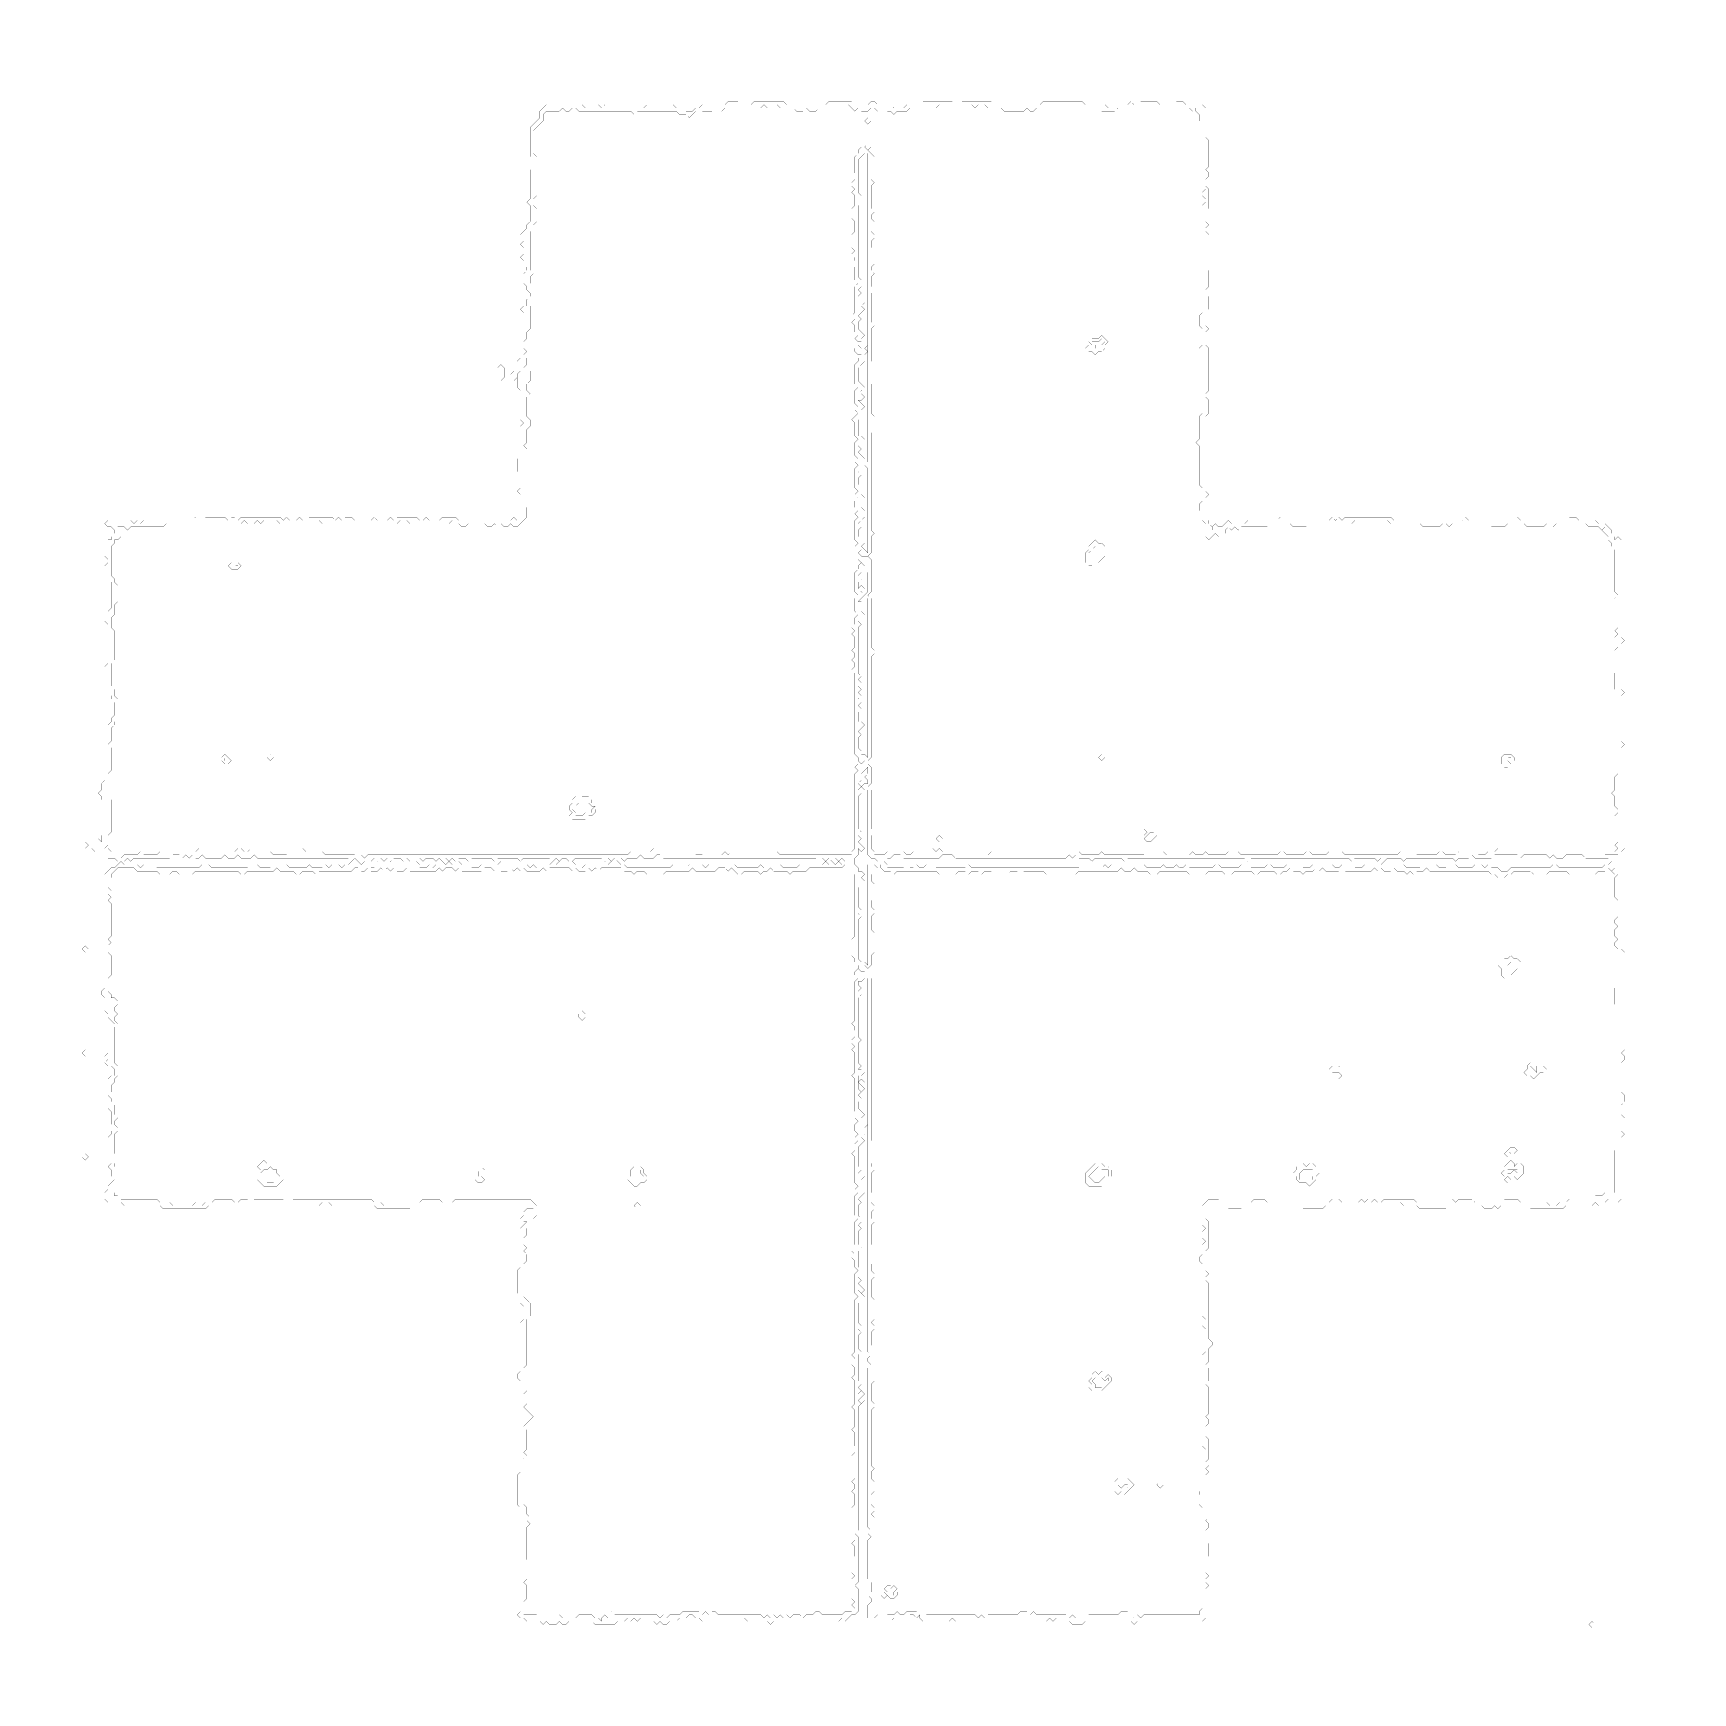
# Model space of a CAD drawing. Header units: metres. Extents: x 0 to 5228, y -5228 to 0.
import ezdxf

# ---------------------------------------------------------------- set-up
doc = ezdxf.new("R2010")
doc.units = ezdxf.units.M
doc.layers.add('conductor', color=1, linetype='Continuous')
doc.layers.add('substrate', color=5, linetype='Continuous')

msp = doc.modelspace()

# ---------------------------------------------------------------- linework, layer by layer
at = {"layer": 'conductor', "const_width": 0.5}
for points in [[(2301.9, -225.1), (2291.6, -235.3), (2281.4, -235.3), (2271.2, -235.3), (2260.9, -235.3), (2250.7, -235.3), (2240.5, -235.3), (2230.2, -235.3), (2220, -235.3), (2209.8, -235.3), (2199.6, -235.3), (2189.3, -235.3), (2179.1, -235.3), (2168.9, -245.5), (2158.6, -235.3), (2148.4, -235.3), (2138.2, -245.5), (2127.9, -245.5), (2117.7, -245.5), (2107.5, -245.5), (2097.2, -255.8), (2087, -245.5), (2076.8, -255.8), (2066.6, -266), (2056.3, -255.8), (2046.1, -255.8), (2035.9, -255.8), (2025.6, -245.5), (2015.4, -245.5), (2005.2, -245.5), (1994.9, -245.5), (1984.7, -245.5), (1974.5, -245.5), (1964.2, -245.5), (1954, -245.5), (1943.8, -245.5), (1933.6, -245.5), (1923.3, -245.5), (1913.1, -245.5), (1902.9, -245.5), (1892.6, -255.8), (1882.4, -245.5), (1872.2, -245.5), (1861.9, -245.5), (1851.7, -245.5), (1841.5, -245.5), (1831.3, -245.5), (1821, -245.5), (1810.8, -245.5), (1800.6, -245.5), (1790.3, -245.5), (1780.1, -245.5), (1769.9, -245.5), (1759.6, -245.5), (1749.4, -245.5), (1739.2, -245.5), (1728.9, -245.5), (1718.7, -245.5), (1708.5, -235.3), (1698.3, -235.3), (1688, -245.5), (1677.8, -245.5), (1667.6, -235.3), (1657.3, -245.5), (1647.1, -245.5), (1636.9, -245.5), (1626.6, -245.5), (1616.4, -245.5), (1606.2, -255.8), (1606.2, -266), (1606.2, -276.2), (1596, -286.5), (1585.7, -296.7), (1575.5, -306.9), (1575.5, -317.1), (1575.5, -327.4), (1575.5, -337.6), (1575.5, -347.8), (1575.5, -358.1), (1575.5, -368.3), (1575.5, -378.5), (1585.7, -388.8), (1585.7, -399), (1585.7, -409.2), (1585.7, -419.4), (1585.7, -429.7), (1585.7, -439.9), (1585.7, -450.1), (1585.7, -460.4), (1585.7, -470.6), (1585.7, -480.8), (1585.7, -491.1), (1585.7, -501.3), (1585.7, -511.5), (1575.5, -521.8), (1575.5, -532), (1575.5, -542.2), (1585.7, -552.4), (1585.7, -562.7), (1585.7, -572.9), (1585.7, -583.1), (1585.7, -593.4), (1575.5, -603.6), (1575.5, -613.8), (1565.3, -624.1), (1565.3, -634.3), (1565.3, -644.5), (1565.3, -654.8), (1565.3, -665), (1565.3, -675.2), (1565.3, -685.4), (1565.3, -695.7), (1565.3, -705.9), (1565.3, -716.1), (1565.3, -726.4), (1565.3, -736.6), (1565.3, -746.8), (1575.5, -757.1), (1565.3, -767.3), (1565.3, -777.5), (1565.3, -787.7), (1575.5, -798), (1575.5, -808.2), (1575.5, -818.4), (1575.5, -828.7), (1575.5, -838.9), (1575.5, -849.1), (1565.3, -859.4), (1565.3, -869.6), (1565.3, -879.8), (1565.3, -890.1), (1565.3, -900.3), (1565.3, -910.5), (1565.3, -920.7), (1565.3, -931), (1555, -941.2), (1555, -951.4), (1555, -961.7), (1544.8, -971.9), (1544.8, -982.1), (1544.8, -992.4), (1555, -1002.6), (1544.8, -1012.8), (1555, -1023), (1555, -1033.3), (1555, -1043.5), (1544.8, -1053.7), (1555, -1053.7), (1565.3, -1064), (1565.3, -1074.2), (1565.3, -1084.4), (1565.3, -1094.7), (1555, -1104.9), (1555, -1115.1), (1555, -1125.4), (1565.3, -1135.6), (1555, -1145.8), (1555, -1156), (1555, -1166.3), (1555, -1176.5), (1555, -1186.7), (1555, -1197), (1555, -1207.2), (1565.3, -1217.4), (1565.3, -1227.7), (1565.3, -1237.9), (1555, -1248.1), (1555, -1258.3), (1555, -1268.6), (1555, -1278.8), (1555, -1289), (1544.8, -1299.3), (1555, -1309.5), (1544.8, -1319.7), (1544.8, -1330), (1544.8, -1340.2), (1544.8, -1350.4), (1544.8, -1360.7), (1544.8, -1370.9), (1544.8, -1381.1), (1544.8, -1391.3), (1544.8, -1401.6), (1544.8, -1411.8), (1544.8, -1422), (1544.8, -1432.3), (1544.8, -1442.5), (1544.8, -1452.7), (1544.8, -1463), (1544.8, -1473.2), (1544.8, -1483.4), (1555, -1493.6), (1555, -1503.9), (1555, -1514.1), (1555, -1524.3), (1544.8, -1534.6), (1534.6, -1544.8), (1524.3, -1555), (1514.1, -1555), (1503.9, -1544.8), (1493.6, -1555), (1483.4, -1555), (1473.2, -1544.8), (1463, -1555), (1452.7, -1544.8), (1442.5, -1555), (1432.3, -1555), (1422, -1544.8), (1411.8, -1544.8), (1401.6, -1544.8), (1391.3, -1544.8), (1381.1, -1544.8), (1370.9, -1544.8), (1360.7, -1555), (1350.4, -1555), (1340.2, -1544.8), (1330, -1544.8), (1319.7, -1534.6), (1309.5, -1544.8), (1299.3, -1544.8), (1289, -1544.8), (1278.8, -1544.8), (1268.6, -1544.8), (1258.3, -1544.8), (1248.1, -1544.8), (1237.9, -1544.8), (1227.7, -1544.8), (1217.4, -1544.8), (1207.2, -1544.8), (1197, -1544.8), (1186.7, -1544.8), (1176.5, -1534.6), (1166.3, -1544.8), (1156, -1534.6), (1145.8, -1544.8), (1135.6, -1544.8), (1125.4, -1544.8), (1115.1, -1544.8), (1104.9, -1544.8), (1094.7, -1544.8), (1084.4, -1544.8), (1074.2, -1544.8), (1064, -1544.8), (1053.7, -1544.8), (1043.5, -1544.8), (1033.3, -1544.8), (1023, -1544.8), (1012.8, -1544.8), (1002.6, -1544.8), (992.4, -1544.8), (982.1, -1544.8), (971.9, -1544.8), (961.7, -1544.8), (951.4, -1544.8), (941.2, -1544.8), (931, -1544.8), (920.7, -1544.8), (910.5, -1544.8), (900.3, -1534.6), (890.1, -1544.8), (879.8, -1544.8), (869.6, -1544.8), (859.4, -1544.8), (849.1, -1544.8), (838.9, -1544.8), (828.7, -1544.8), (818.4, -1544.8), (808.2, -1544.8), (798, -1544.8), (787.7, -1544.8), (777.5, -1544.8), (767.3, -1534.6), (757.1, -1534.6), (746.8, -1534.6), (736.6, -1534.6), (726.4, -1534.6), (716.1, -1544.8), (705.9, -1534.6), (695.7, -1544.8), (685.4, -1544.8), (675.2, -1544.8), (665, -1534.6), (654.8, -1544.8), (644.5, -1544.8), (634.3, -1544.8), (624.1, -1544.8), (613.8, -1544.8), (603.6, -1544.8), (593.4, -1544.8), (583.1, -1544.8), (572.9, -1544.8), (562.7, -1544.8), (552.4, -1544.8), (542.2, -1544.8), (532, -1544.8), (521.8, -1544.8), (511.5, -1544.8), (501.3, -1544.8), (491.1, -1544.8), (480.8, -1544.8), (470.6, -1544.8), (460.4, -1544.8), (450.1, -1544.8), (439.9, -1544.8), (429.7, -1544.8), (419.4, -1544.8), (409.2, -1555), (399, -1555), (388.8, -1555), (378.5, -1555), (368.3, -1555), (358.1, -1555), (347.8, -1555), (337.6, -1555), (327.4, -1555), (317.1, -1555), (306.9, -1555), (296.7, -1565.3), (286.5, -1555), (276.2, -1555), (266, -1555), (276.2, -1565.3), (276.2, -1575.5), (276.2, -1585.7), (266, -1596), (255.8, -1596), (255.8, -1606.2), (245.5, -1616.4), (245.5, -1626.6), (245.5, -1636.9), (245.5, -1647.1), (245.5, -1657.3), (245.5, -1667.6), (245.5, -1677.8), (245.5, -1688), (245.5, -1698.3), (245.5, -1708.5), (255.8, -1718.7), (255.8, -1728.9), (266, -1739.2), (266, -1749.4), (266, -1759.6), (266, -1769.9), (266, -1780.1), (266, -1790.3), (255.8, -1800.6), (255.8, -1810.8), (255.8, -1821), (255.8, -1831.3), (245.5, -1841.5), (245.5, -1851.7), (245.5, -1861.9), (245.5, -1872.2), (255.8, -1882.4), (255.8, -1892.6), (255.8, -1902.9), (255.8, -1913.1), (255.8, -1923.3), (255.8, -1933.6), (255.8, -1943.8), (255.8, -1954), (255.8, -1964.2), (255.8, -1974.5), (245.5, -1984.7), (245.5, -1994.9), (245.5, -2005.2), (245.5, -2015.4), (245.5, -2025.6), (245.5, -2035.9), (245.5, -2046.1), (245.5, -2056.3), (255.8, -2066.6), (255.8, -2076.8), (255.8, -2087), (266, -2097.2), (266, -2107.5), (266, -2117.7), (266, -2127.9), (266, -2138.2), (266, -2148.4), (266, -2158.6), (255.8, -2168.9), (255.8, -2179.1), (245.5, -2189.3), (245.5, -2199.6), (245.5, -2209.8), (245.5, -2220), (245.5, -2230.2), (235.3, -2240.5), (245.5, -2250.7), (245.5, -2260.9), (245.5, -2271.2), (245.5, -2281.4), (245.5, -2291.6), (245.5, -2301.9), (245.5, -2312.1), (245.5, -2322.3), (235.3, -2332.5), (235.3, -2342.8), (235.3, -2353), (235.3, -2363.2), (235.3, -2373.5), (235.3, -2383.7), (235.3, -2393.9), (235.3, -2404.2), (245.5, -2414.4), (245.5, -2424.6), (245.5, -2434.9), (245.5, -2445.1), (245.5, -2455.3), (245.5, -2465.5), (245.5, -2475.8), (245.5, -2486), (245.5, -2496.2), (245.5, -2506.5), (245.5, -2516.7), (235.3, -2526.9), (235.3, -2537.2), (235.3, -2547.4), (235.3, -2557.6), (225.1, -2567.8), (235.3, -2567.8), (245.5, -2578.1), (255.8, -2578.1), (266, -2588.3), (276.2, -2598.5), (286.5, -2588.3), (296.7, -2588.3), (306.9, -2588.3), (317.1, -2588.3), (327.4, -2588.3), (337.6, -2578.1), (347.8, -2588.3), (358.1, -2588.3), (368.3, -2588.3), (378.5, -2588.3), (388.8, -2588.3), (399, -2578.1), (409.2, -2578.1), (419.4, -2578.1), (429.7, -2578.1), (439.9, -2578.1), (450.1, -2578.1), (460.4, -2578.1), (470.6, -2578.1), (480.8, -2578.1), (491.1, -2578.1), (501.3, -2578.1), (511.5, -2578.1), (521.8, -2567.8), (532, -2578.1), (542.2, -2578.1), (552.4, -2578.1), (562.7, -2578.1), (572.9, -2578.1), (583.1, -2578.1), (593.4, -2578.1), (603.6, -2578.1), (613.8, -2578.1), (624.1, -2578.1), (634.3, -2578.1), (644.5, -2567.8), (654.8, -2567.8), (665, -2578.1), (675.2, -2578.1), (685.4, -2567.8), (695.7, -2578.1), (705.9, -2578.1), (716.1, -2578.1), (726.4, -2578.1), (736.6, -2578.1), (746.8, -2578.1), (757.1, -2588.3), (767.3, -2588.3), (777.5, -2588.3), (787.7, -2588.3), (798, -2588.3), (808.2, -2578.1), (818.4, -2578.1), (828.7, -2578.1), (838.9, -2578.1), (849.1, -2567.8), (859.4, -2578.1), (869.6, -2578.1), (879.8, -2578.1), (890.1, -2578.1), (900.3, -2578.1), (910.5, -2578.1), (920.7, -2588.3), (931, -2588.3), (941.2, -2588.3), (951.4, -2588.3), (961.7, -2588.3), (971.9, -2588.3), (982.1, -2588.3), (992.4, -2588.3), (1002.6, -2588.3), (1012.8, -2588.3), (1023, -2598.5), (1033.3, -2588.3), (1043.5, -2598.5), (1053.7, -2588.3), (1064, -2588.3), (1074.2, -2588.3), (1084.4, -2588.3), (1094.7, -2588.3), (1104.9, -2588.3), (1115.1, -2588.3), (1125.4, -2588.3), (1135.6, -2588.3), (1145.8, -2588.3), (1156, -2588.3), (1166.3, -2588.3), (1176.5, -2588.3), (1186.7, -2588.3), (1197, -2588.3), (1207.2, -2588.3), (1217.4, -2588.3), (1227.7, -2588.3), (1237.9, -2588.3), (1248.1, -2588.3), (1258.3, -2588.3), (1268.6, -2588.3), (1278.8, -2588.3), (1289, -2588.3), (1299.3, -2588.3), (1309.5, -2588.3), (1319.7, -2588.3), (1330, -2588.3), (1340.2, -2588.3), (1350.4, -2588.3), (1360.7, -2588.3), (1370.9, -2588.3), (1381.1, -2588.3), (1391.3, -2588.3), (1401.6, -2588.3), (1411.8, -2588.3), (1422, -2588.3), (1432.3, -2588.3), (1442.5, -2588.3), (1452.7, -2588.3), (1463, -2588.3), (1473.2, -2588.3), (1483.4, -2588.3), (1493.6, -2588.3), (1503.9, -2588.3), (1514.1, -2588.3), (1524.3, -2588.3), (1534.6, -2588.3), (1544.8, -2588.3), (1555, -2588.3), (1565.3, -2588.3), (1575.5, -2588.3), (1585.7, -2588.3), (1596, -2588.3), (1606.2, -2588.3), (1616.4, -2588.3), (1626.6, -2588.3), (1636.9, -2588.3), (1647.1, -2588.3), (1657.3, -2588.3), (1667.6, -2588.3), (1677.8, -2588.3), (1688, -2588.3), (1698.3, -2588.3), (1708.5, -2588.3), (1718.7, -2588.3), (1728.9, -2588.3), (1739.2, -2588.3), (1749.4, -2588.3), (1759.6, -2588.3), (1769.9, -2588.3), (1780.1, -2588.3), (1790.3, -2588.3), (1800.6, -2588.3), (1810.8, -2588.3), (1821, -2588.3), (1831.3, -2588.3), (1841.5, -2588.3), (1851.7, -2588.3), (1861.9, -2588.3), (1872.2, -2588.3), (1882.4, -2578.1), (1892.6, -2578.1), (1902.9, -2578.1), (1913.1, -2578.1), (1923.3, -2578.1), (1933.6, -2578.1), (1943.8, -2578.1), (1954, -2567.8), (1964.2, -2578.1), (1974.5, -2578.1), (1984.7, -2578.1), (1994.9, -2578.1), (2005.2, -2578.1), (2015.4, -2578.1), (2025.6, -2578.1), (2035.9, -2578.1), (2046.1, -2578.1), (2056.3, -2578.1), (2066.6, -2578.1), (2076.8, -2578.1), (2087, -2588.3), (2097.2, -2588.3), (2107.5, -2588.3), (2117.7, -2578.1), (2127.9, -2578.1), (2138.2, -2578.1), (2148.4, -2578.1), (2158.6, -2578.1), (2168.9, -2588.3), (2179.1, -2578.1), (2189.3, -2588.3), (2199.6, -2578.1), (2209.8, -2578.1), (2220, -2578.1), (2230.2, -2578.1), (2240.5, -2578.1), (2250.7, -2578.1), (2260.9, -2578.1), (2271.2, -2578.1), (2281.4, -2578.1), (2291.6, -2578.1), (2301.9, -2578.1), (2312.1, -2578.1), (2322.3, -2578.1), (2332.5, -2578.1), (2342.8, -2578.1), (2353, -2588.3), (2363.2, -2588.3), (2373.5, -2588.3), (2383.7, -2588.3), (2393.9, -2588.3), (2404.2, -2588.3), (2414.4, -2588.3), (2424.6, -2588.3), (2434.9, -2588.3), (2445.1, -2588.3), (2455.3, -2588.3), (2465.5, -2588.3), (2475.8, -2588.3), (2486, -2588.3), (2496.2, -2588.3), (2506.5, -2588.3), (2516.7, -2588.3), (2526.9, -2588.3), (2537.2, -2588.3), (2547.4, -2588.3), (2557.6, -2588.3), (2567.8, -2588.3), (2578.1, -2588.3), (2578.1, -2578.1), (2588.3, -2567.8), (2588.3, -2557.6), (2588.3, -2547.4), (2588.3, -2537.2), (2588.3, -2526.9), (2588.3, -2516.7), (2588.3, -2506.5), (2588.3, -2496.2), (2588.3, -2486), (2588.3, -2475.8), (2588.3, -2465.5), (2588.3, -2455.3), (2588.3, -2445.1), (2588.3, -2434.9), (2588.3, -2424.6), (2588.3, -2414.4), (2588.3, -2404.2), (2588.3, -2393.9), (2588.3, -2383.7), (2588.3, -2373.5), (2588.3, -2363.2), (2588.3, -2353), (2588.3, -2342.8), (2588.3, -2332.5), (2598.5, -2322.3), (2588.3, -2312.1), (2598.5, -2301.9), (2608.8, -2301.9), (2619, -2301.9), (2629.2, -2301.9), (2639.5, -2312.1), (2639.5, -2322.3), (2639.5, -2332.5), (2639.5, -2342.8), (2639.5, -2353), (2639.5, -2363.2), (2629.2, -2373.5), (2639.5, -2383.7), (2639.5, -2393.9), (2639.5, -2404.2), (2639.5, -2414.4), (2639.5, -2424.6), (2639.5, -2434.9), (2639.5, -2445.1), (2639.5, -2455.3), (2639.5, -2465.5), (2639.5, -2475.8), (2639.5, -2486), (2639.5, -2496.2), (2639.5, -2506.5), (2649.7, -2516.7), (2639.5, -2526.9), (2639.5, -2537.2), (2639.5, -2547.4), (2639.5, -2557.6), (2639.5, -2567.8), (2649.7, -2578.1), (2649.7, -2588.3), (2659.9, -2588.3), (2670.2, -2588.3), (2680.4, -2588.3), (2690.6, -2578.1), (2700.8, -2578.1), (2711.1, -2578.1), (2721.3, -2578.1), (2731.5, -2578.1), (2741.8, -2578.1), (2752, -2588.3), (2762.2, -2588.3), (2772.5, -2578.1), (2782.7, -2578.1), (2792.9, -2578.1), (2803.1, -2578.1), (2813.4, -2578.1), (2823.6, -2578.1), (2833.8, -2567.8), (2844.1, -2578.1), (2854.3, -2567.8), (2864.5, -2578.1), (2874.8, -2578.1), (2885, -2578.1), (2895.2, -2578.1), (2905.5, -2578.1), (2915.7, -2578.1), (2925.9, -2578.1), (2936.1, -2578.1), (2946.4, -2578.1), (2956.6, -2578.1), (2966.8, -2578.1), (2977.1, -2578.1), (2987.3, -2578.1), (2997.5, -2578.1), (3007.8, -2588.3), (3018, -2578.1), (3028.2, -2578.1), (3038.4, -2578.1), (3048.7, -2578.1), (3058.9, -2578.1), (3069.1, -2578.1), (3079.4, -2578.1), (3089.6, -2578.1), (3099.8, -2578.1), (3110.1, -2578.1), (3120.3, -2578.1), (3130.5, -2578.1), (3140.8, -2578.1), (3151, -2578.1), (3161.2, -2578.1), (3171.4, -2578.1), (3181.7, -2578.1), (3191.9, -2578.1), (3202.1, -2578.1), (3212.4, -2578.1), (3222.6, -2578.1), (3232.8, -2578.1), (3243.1, -2578.1), (3253.3, -2578.1), (3263.5, -2578.1), (3273.8, -2578.1), (3284, -2578.1), (3294.2, -2578.1), (3304.4, -2588.3), (3314.7, -2588.3), (3324.9, -2588.3), (3335.1, -2588.3), (3345.4, -2588.3), (3355.6, -2588.3), (3365.8, -2578.1), (3376.1, -2588.3), (3386.3, -2588.3), (3396.5, -2588.3), (3406.7, -2588.3), (3417, -2588.3), (3427.2, -2588.3), (3437.4, -2588.3), (3447.7, -2588.3), (3457.9, -2588.3), (3468.1, -2588.3), (3478.4, -2588.3), (3488.6, -2588.3), (3498.8, -2588.3), (3509.1, -2578.1), (3519.3, -2578.1), (3529.5, -2578.1), (3539.7, -2578.1), (3550, -2578.1), (3560.2, -2578.1), (3570.4, -2588.3), (3580.7, -2578.1), (3590.9, -2578.1), (3601.1, -2578.1), (3611.4, -2578.1), (3621.6, -2578.1), (3631.8, -2578.1), (3642, -2588.3), (3652.3, -2578.1), (3662.5, -2588.3), (3672.7, -2588.3), (3683, -2588.3), (3693.2, -2578.1), (3703.4, -2588.3), (3713.7, -2588.3), (3723.9, -2588.3), (3734.1, -2588.3), (3744.4, -2588.3), (3754.6, -2588.3), (3764.8, -2578.1), (3775, -2578.1), (3785.3, -2578.1), (3795.5, -2578.1), (3805.7, -2588.3), (3816, -2588.3), (3826.2, -2588.3), (3836.4, -2588.3), (3846.7, -2588.3), (3856.9, -2588.3), (3867.1, -2588.3), (3877.3, -2588.3), (3887.6, -2588.3), (3897.8, -2588.3), (3908, -2588.3), (3918.3, -2588.3), (3928.5, -2578.1), (3938.7, -2578.1), (3949, -2588.3), (3959.2, -2588.3), (3969.4, -2588.3), (3979.7, -2588.3), (3989.9, -2588.3), (4000.1, -2588.3), (4010.3, -2578.1), (4020.6, -2578.1), (4030.8, -2588.3), (4041, -2588.3), (4051.3, -2588.3), (4061.5, -2588.3), (4071.7, -2588.3), (4082, -2578.1), (4092.2, -2578.1), (4102.4, -2578.1), (4112.6, -2578.1), (4122.9, -2578.1), (4133.1, -2588.3), (4143.3, -2588.3), (4153.6, -2588.3), (4163.8, -2588.3), (4174, -2588.3), (4184.3, -2588.3), (4194.5, -2588.3), (4204.7, -2588.3), (4215, -2588.3), (4225.2, -2588.3), (4235.4, -2588.3), (4245.6, -2588.3), (4255.9, -2588.3), (4266.1, -2588.3), (4276.3, -2588.3), (4286.6, -2588.3), (4296.8, -2588.3), (4307, -2578.1), (4317.3, -2578.1), (4327.5, -2578.1), (4337.7, -2578.1), (4347.9, -2578.1), (4358.2, -2588.3), (4368.4, -2588.3), (4378.6, -2588.3), (4388.9, -2588.3), (4399.1, -2588.3), (4409.3, -2588.3), (4419.6, -2588.3), (4429.8, -2578.1), (4440, -2578.1), (4450.3, -2588.3), (4460.5, -2588.3), (4470.7, -2588.3), (4480.9, -2588.3), (4491.2, -2578.1), (4501.4, -2578.1), (4511.6, -2578.1), (4521.9, -2578.1), (4532.1, -2578.1), (4542.3, -2578.1), (4552.6, -2588.3), (4562.8, -2588.3), (4573, -2588.3), (4583.2, -2578.1), (4593.5, -2578.1), (4603.7, -2578.1), (4613.9, -2567.8), (4624.2, -2567.8), (4634.4, -2567.8), (4644.6, -2567.8), (4654.9, -2567.8), (4665.1, -2578.1), (4675.3, -2578.1), (4685.6, -2578.1), (4695.8, -2578.1), (4706, -2578.1), (4716.2, -2578.1), (4726.5, -2578.1), (4736.7, -2578.1), (4746.9, -2578.1), (4757.2, -2578.1), (4767.4, -2578.1), (4777.6, -2578.1), (4787.9, -2578.1), (4798.1, -2578.1), (4808.3, -2578.1), (4818.6, -2578.1), (4828.8, -2578.1), (4839, -2578.1), (4849.2, -2578.1), (4859.5, -2578.1), (4869.7, -2578.1), (4879.9, -2578.1), (4890.2, -2578.1), (4900.4, -2578.1), (4910.6, -2578.1), (4920.9, -2578.1), (4931.1, -2578.1), (4941.3, -2578.1), (4951.5, -2588.3), (4961.8, -2588.3), (4972, -2588.3), (4982.2, -2588.3), (4992.5, -2588.3), (4982.2, -2578.1), (4992.5, -2567.8), (4982.2, -2557.6), (4992.5, -2547.4), (4992.5, -2537.2), (4992.5, -2526.9), (4992.5, -2516.7), (4992.5, -2506.5), (4992.5, -2496.2), (4992.5, -2486), (4992.5, -2475.8), (4982.2, -2465.5), (4992.5, -2455.3), (4992.5, -2445.1), (4982.2, -2434.9), (4982.2, -2424.6), (4982.2, -2414.4), (4982.2, -2404.2), (4972, -2393.9), (4982.2, -2383.7), (4982.2, -2373.5), (4982.2, -2363.2), (4982.2, -2353), (4982.2, -2342.8), (4992.5, -2332.5), (4992.5, -2322.3), (4992.5, -2312.1), (4992.5, -2301.9), (4992.5, -2291.6), (4992.5, -2281.4), (4992.5, -2271.2), (4992.5, -2260.9), (4992.5, -2250.7), (4992.5, -2240.5), (4992.5, -2230.2), (4992.5, -2220), (4992.5, -2209.8), (4992.5, -2199.6), (4992.5, -2189.3), (4992.5, -2179.1), (4992.5, -2168.9), (4992.5, -2158.6), (4992.5, -2148.4), (4992.5, -2138.2), (4992.5, -2127.9), (4992.5, -2117.7), (4992.5, -2107.5), (4992.5, -2097.2), (4992.5, -2087), (4992.5, -2076.8), (4982.2, -2066.6), (4982.2, -2056.3), (4982.2, -2046.1), (4982.2, -2035.9), (4982.2, -2025.6), (4982.2, -2015.4), (4992.5, -2005.2), (4992.5, -1994.9), (4992.5, -1984.7), (4992.5, -1974.5), (4992.5, -1964.2), (4992.5, -1954), (4982.2, -1943.8), (4992.5, -1933.6), (4992.5, -1923.3), (4992.5, -1913.1), (4982.2, -1902.9), (4992.5, -1892.6), (4982.2, -1882.4), (4992.5, -1872.2), (4992.5, -1861.9), (4992.5, -1851.7), (4992.5, -1841.5), (4992.5, -1831.3), (4992.5, -1821), (4992.5, -1810.8), (4992.5, -1800.6), (4992.5, -1790.3), (4982.2, -1780.1), (4992.5, -1769.9), (4982.2, -1759.6), (4982.2, -1749.4), (4982.2, -1739.2), (4982.2, -1728.9), (4982.2, -1718.7), (4982.2, -1708.5), (4982.2, -1698.3), (4982.2, -1688), (4982.2, -1677.8), (4982.2, -1667.6), (4982.2, -1657.3), (4982.2, -1647.1), (4982.2, -1636.9), (4982.2, -1626.6), (4972, -1616.4), (4972, -1606.2), (4961.8, -1596), (4961.8, -1585.7), (4951.5, -1575.5), (4941.3, -1565.3), (4951.5, -1555), (4941.3, -1565.3), (4931.1, -1555), (4920.9, -1555), (4910.6, -1555), (4900.4, -1555), (4890.2, -1544.8), (4879.9, -1544.8), (4869.7, -1544.8), (4859.5, -1544.8), (4849.2, -1544.8), (4839, -1544.8), (4828.8, -1544.8), (4818.6, -1544.8), (4808.3, -1544.8), (4798.1, -1544.8), (4787.9, -1555), (4777.6, -1544.8), (4767.4, -1544.8), (4757.2, -1555), (4746.9, -1555), (4736.7, -1555), (4726.5, -1555), (4716.2, -1555), (4706, -1555), (4695.8, -1544.8), (4685.6, -1544.8), (4675.3, -1544.8), (4665.1, -1544.8), (4654.9, -1544.8), (4644.6, -1544.8), (4634.4, -1555), (4624.2, -1555), (4613.9, -1555), (4603.7, -1555), (4593.5, -1555), (4583.2, -1544.8), (4573, -1544.8), (4562.8, -1544.8), (4552.6, -1544.8), (4542.3, -1544.8), (4532.1, -1544.8), (4521.9, -1544.8), (4511.6, -1544.8), (4501.4, -1544.8), (4491.2, -1544.8), (4480.9, -1544.8), (4470.7, -1544.8), (4460.5, -1555), (4450.3, -1544.8), (4440, -1544.8), (4429.8, -1555), (4419.6, -1555), (4409.3, -1555), (4399.1, -1555), (4388.9, -1555), (4378.6, -1555), (4368.4, -1544.8), (4358.2, -1544.8), (4347.9, -1544.8), (4337.7, -1544.8), (4327.5, -1544.8), (4317.3, -1544.8), (4307, -1544.8), (4296.8, -1544.8), (4286.6, -1544.8), (4276.3, -1544.8), (4266.1, -1534.6), (4255.9, -1534.6), (4245.6, -1534.6), (4235.4, -1534.6), (4225.2, -1534.6), (4215, -1534.6), (4204.7, -1534.6), (4194.5, -1534.6), (4184.3, -1534.6), (4174, -1534.6), (4163.8, -1534.6), (4153.6, -1544.8), (4143.3, -1544.8), (4133.1, -1544.8), (4122.9, -1544.8), (4112.6, -1544.8), (4102.4, -1544.8), (4092.2, -1544.8), (4082, -1544.8), (4071.7, -1544.8), (4061.5, -1544.8), (4051.3, -1544.8), (4041, -1544.8), (4030.8, -1544.8), (4020.6, -1544.8), (4010.3, -1555), (4000.1, -1555), (3989.9, -1555), (3979.7, -1555), (3969.4, -1555), (3959.2, -1544.8), (3949, -1544.8), (3938.7, -1544.8), (3928.5, -1544.8), (3918.3, -1544.8), (3908, -1544.8), (3897.8, -1544.8), (3887.6, -1555), (3877.3, -1555), (3867.1, -1555), (3856.9, -1555), (3846.7, -1555), (3836.4, -1555), (3826.2, -1555), (3816, -1555), (3805.7, -1555), (3795.5, -1565.3), (3785.3, -1555), (3775, -1565.3), (3764.8, -1555), (3754.6, -1565.3), (3754.6, -1575.5), (3744.4, -1585.7), (3734.1, -1585.7), (3723.9, -1575.5), (3713.7, -1585.7), (3703.4, -1596), (3693.2, -1585.7), (3693.2, -1575.5), (3693.2, -1565.3), (3693.2, -1555), (3693.2, -1544.8), (3683, -1534.6), (3683, -1524.3), (3683, -1514.1), (3672.7, -1503.9), (3672.7, -1493.6), (3672.7, -1483.4), (3683, -1473.2), (3683, -1463), (3683, -1452.7), (3683, -1442.5), (3683, -1432.3), (3672.7, -1422), (3672.7, -1411.8), (3672.7, -1401.6), (3672.7, -1391.3), (3672.7, -1381.1), (3672.7, -1370.9), (3672.7, -1360.7), (3672.7, -1350.4), (3672.7, -1340.2), (3672.7, -1330), (3672.7, -1319.7), (3672.7, -1309.5), (3672.7, -1299.3), (3662.5, -1289), (3672.7, -1278.8), (3672.7, -1268.6), (3672.7, -1258.3), (3672.7, -1248.1), (3672.7, -1237.9), (3672.7, -1227.7), (3672.7, -1217.4), (3672.7, -1207.2), (3683, -1197), (3683, -1186.7), (3683, -1176.5), (3683, -1166.3), (3683, -1156), (3683, -1145.8), (3683, -1135.6), (3683, -1125.4), (3683, -1115.1), (3683, -1104.9), (3683, -1094.7), (3683, -1084.4), (3683, -1074.2), (3683, -1064), (3683, -1053.7), (3683, -1043.5), (3683, -1033.3), (3683, -1023), (3683, -1012.8), (3683, -1002.6), (3672.7, -992.4), (3683, -982.1), (3683, -971.9), (3683, -961.7), (3683, -951.4), (3683, -941.2), (3683, -931), (3672.7, -920.7), (3672.7, -910.5), (3672.7, -900.3), (3672.7, -890.1), (3683, -879.8), (3683, -869.6), (3683, -859.4), (3683, -849.1), (3683, -838.9), (3683, -828.7), (3683, -818.4), (3683, -808.2), (3683, -798), (3683, -787.7), (3683, -777.5), (3683, -767.3), (3683, -757.1), (3683, -746.8), (3683, -736.6), (3683, -726.4), (3683, -716.1), (3683, -705.9), (3683, -695.7), (3683, -685.4), (3683, -675.2), (3683, -665), (3683, -654.8), (3683, -644.5), (3683, -634.3), (3683, -624.1), (3683, -613.8), (3683, -603.6), (3683, -593.4), (3683, -583.1), (3683, -572.9), (3683, -562.7), (3683, -552.4), (3683, -542.2), (3693.2, -532), (3693.2, -521.8), (3683, -511.5), (3683, -501.3), (3693.2, -491.1), (3683, -480.8), (3683, -470.6), (3683, -460.4), (3683, -450.1), (3683, -439.9), (3683, -429.7), (3683, -419.4), (3683, -409.2), (3683, -399), (3683, -388.8), (3683, -378.5), (3683, -368.3), (3683, -358.1), (3683, -347.8), (3683, -337.6), (3683, -327.4), (3683, -317.1), (3683, -306.9), (3683, -296.7), (3683, -286.5), (3672.7, -276.2), (3672.7, -266), (3672.7, -255.8), (3662.5, -245.5), (3662.5, -235.3), (3652.3, -245.5), (3642, -235.3), (3631.8, -235.3), (3621.6, -235.3), (3611.4, -235.3), (3601.1, -235.3), (3590.9, -235.3), (3580.7, -235.3), (3570.4, -235.3), (3560.2, -235.3), (3550, -235.3), (3539.7, -235.3), (3529.5, -235.3), (3519.3, -235.3), (3509.1, -235.3), (3498.8, -235.3), (3488.6, -235.3), (3478.4, -235.3), (3468.1, -235.3), (3457.9, -235.3), (3447.7, -235.3), (3437.4, -235.3), (3427.2, -235.3), (3417, -235.3), (3406.7, -245.5), (3396.5, -245.5), (3386.3, -245.5), (3376.1, -245.5), (3365.8, -245.5), (3355.6, -235.3), (3345.4, -235.3), (3335.1, -235.3), (3324.9, -235.3), (3314.7, -235.3), (3304.4, -235.3), (3294.2, -235.3), (3284, -235.3), (3273.8, -235.3), (3263.5, -235.3), (3253.3, -235.3), (3243.1, -235.3), (3232.8, -235.3), (3222.6, -235.3), (3212.4, -235.3), (3202.1, -235.3), (3191.9, -235.3), (3181.7, -235.3), (3171.4, -235.3), (3161.2, -235.3), (3151, -245.5), (3140.8, -245.5), (3130.5, -235.3), (3120.3, -245.5), (3110.1, -245.5), (3099.8, -245.5), (3089.6, -245.5), (3079.4, -245.5), (3069.1, -245.5), (3058.9, -245.5), (3048.7, -235.3), (3038.4, -235.3), (3028.2, -235.3), (3018, -235.3), (3007.8, -235.3), (2997.5, -225.1), (2987.3, -225.1), (2977.1, -225.1), (2966.8, -235.3), (2956.6, -225.1), (2946.4, -235.3), (2936.1, -235.3), (2925.9, -235.3), (2915.7, -235.3), (2905.5, -235.3), (2895.2, -235.3), (2885, -235.3), (2874.8, -235.3), (2864.5, -225.1), (2854.3, -225.1), (2844.1, -235.3), (2833.8, -235.3), (2823.6, -235.3), (2813.4, -235.3), (2803.1, -235.3), (2792.9, -235.3), (2782.7, -235.3), (2772.5, -245.5), (2762.2, -235.3), (2752, -245.5), (2741.8, -245.5), (2731.5, -245.5), (2721.3, -245.5), (2711.1, -255.8), (2700.8, -245.5), (2690.6, -245.5), (2680.4, -235.3), (2670.2, -235.3), (2659.9, -245.5), (2649.7, -235.3), (2639.5, -235.3), (2629.2, -245.5), (2619, -245.5), (2608.8, -245.5), (2598.5, -235.3), (2588.3, -245.5), (2578.1, -235.3), (2567.8, -225.1), (2557.6, -225.1), (2547.4, -225.1), (2537.2, -225.1), (2526.9, -225.1), (2516.7, -235.3), (2506.5, -235.3), (2496.2, -235.3), (2486, -235.3), (2475.8, -235.3), (2465.5, -245.5), (2455.3, -245.5), (2445.1, -245.5), (2434.9, -235.3), (2424.6, -245.5), (2414.4, -245.5), (2404.2, -245.5), (2393.9, -235.3), (2383.7, -235.3), (2373.5, -235.3), (2363.2, -235.3), (2353, -235.3), (2342.8, -225.1), (2332.5, -225.1), (2322.3, -225.1), (2312.1, -235.3)], [(2619, -276.2), (2629.2, -266), (2639.5, -276.2), (2629.2, -286.5)], [(2598.5, -368.3), (2608.8, -358.1), (2619, -358.1), (2629.2, -368.3), (2639.5, -378.5), (2649.7, -388.8), (2649.7, -399), (2649.7, -409.2), (2649.7, -419.4), (2649.7, -429.7), (2649.7, -439.9), (2649.7, -450.1), (2639.5, -460.4), (2649.7, -470.6), (2639.5, -480.8), (2639.5, -491.1), (2639.5, -501.3), (2639.5, -511.5), (2639.5, -521.8), (2639.5, -532), (2639.5, -542.2), (2639.5, -552.4), (2649.7, -562.7), (2639.5, -572.9), (2639.5, -583.1), (2649.7, -593.4), (2649.7, -603.6), (2649.7, -613.8), (2639.5, -624.1), (2649.7, -634.3), (2649.7, -644.5), (2639.5, -654.8), (2639.5, -665), (2639.5, -675.2), (2649.7, -685.4), (2649.7, -695.7), (2649.7, -705.9), (2649.7, -716.1), (2649.7, -726.4), (2639.5, -736.6), (2639.5, -746.8), (2649.7, -757.1), (2639.5, -767.3), (2639.5, -777.5), (2639.5, -787.7), (2639.5, -798), (2649.7, -808.2), (2639.5, -818.4), (2639.5, -828.7), (2639.5, -838.9), (2639.5, -849.1), (2639.5, -859.4), (2639.5, -869.6), (2639.5, -879.8), (2639.5, -890.1), (2639.5, -900.3), (2639.5, -910.5), (2649.7, -920.7), (2639.5, -931), (2639.5, -941.2), (2639.5, -951.4), (2639.5, -961.7), (2639.5, -971.9), (2639.5, -982.1), (2639.5, -992.4), (2639.5, -1002.6), (2639.5, -1012.8), (2639.5, -1023), (2639.5, -1033.3), (2649.7, -1043.5), (2649.7, -1053.7), (2649.7, -1064), (2649.7, -1074.2), (2649.7, -1084.4), (2649.7, -1094.7), (2639.5, -1104.9), (2639.5, -1115.1), (2639.5, -1125.4), (2639.5, -1135.6), (2639.5, -1145.8), (2639.5, -1156), (2639.5, -1166.3), (2639.5, -1176.5), (2639.5, -1186.7), (2639.5, -1197), (2649.7, -1207.2), (2649.7, -1217.4), (2649.7, -1227.7), (2649.7, -1237.9), (2649.7, -1248.1), (2639.5, -1258.3), (2639.5, -1268.6), (2639.5, -1278.8), (2639.5, -1289), (2639.5, -1299.3), (2639.5, -1309.5), (2639.5, -1319.7), (2639.5, -1330), (2639.5, -1340.2), (2639.5, -1350.4), (2639.5, -1360.7), (2639.5, -1370.9), (2639.5, -1381.1), (2639.5, -1391.3), (2639.5, -1401.6), (2639.5, -1411.8), (2639.5, -1422), (2639.5, -1432.3), (2639.5, -1442.5), (2639.5, -1452.7), (2639.5, -1463), (2639.5, -1473.2), (2639.5, -1483.4), (2639.5, -1493.6), (2639.5, -1503.9), (2639.5, -1514.1), (2639.5, -1524.3), (2639.5, -1534.6), (2639.5, -1544.8), (2639.5, -1555), (2639.5, -1565.3), (2649.7, -1575.5), (2639.5, -1585.7), (2639.5, -1596), (2639.5, -1606.2), (2639.5, -1616.4), (2639.5, -1626.6), (2639.5, -1636.9), (2629.2, -1647.1), (2619, -1647.1), (2608.8, -1647.1), (2598.5, -1636.9), (2608.8, -1626.6), (2598.5, -1626.6), (2588.3, -1616.4), (2598.5, -1606.2), (2588.3, -1596), (2588.3, -1585.7), (2588.3, -1575.5), (2588.3, -1565.3), (2588.3, -1555), (2588.3, -1544.8), (2588.3, -1534.6), (2598.5, -1524.3), (2588.3, -1514.1), (2598.5, -1503.9), (2608.8, -1503.9), (2598.5, -1503.9), (2588.3, -1493.6), (2588.3, -1483.4), (2588.3, -1473.2), (2598.5, -1463), (2588.3, -1452.7), (2598.5, -1442.5), (2588.3, -1432.3), (2588.3, -1422), (2588.3, -1411.8), (2588.3, -1401.6), (2588.3, -1391.3), (2588.3, -1381.1), (2588.3, -1370.9), (2598.5, -1360.7), (2588.3, -1350.4), (2598.5, -1340.2), (2588.3, -1330), (2588.3, -1319.7), (2588.3, -1309.5), (2588.3, -1299.3), (2588.3, -1289), (2598.5, -1278.8), (2588.3, -1268.6), (2588.3, -1258.3), (2588.3, -1248.1), (2588.3, -1237.9), (2588.3, -1227.7), (2578.1, -1217.4), (2588.3, -1207.2), (2598.5, -1197), (2588.3, -1186.7), (2598.5, -1176.5), (2588.3, -1166.3), (2588.3, -1156), (2588.3, -1145.8), (2588.3, -1135.6), (2588.3, -1125.4), (2598.5, -1115.1), (2588.3, -1104.9), (2588.3, -1094.7), (2588.3, -1084.4), (2588.3, -1074.2), (2588.3, -1064), (2588.3, -1053.7), (2588.3, -1043.5), (2598.5, -1033.3), (2598.5, -1023), (2608.8, -1012.8), (2598.5, -1012.8), (2588.3, -1002.6), (2588.3, -992.4), (2598.5, -982.1), (2608.8, -992.4), (2598.5, -982.1), (2608.8, -971.9), (2598.5, -971.9), (2588.3, -961.7), (2598.5, -951.4), (2588.3, -941.2), (2588.3, -931), (2588.3, -920.7), (2578.1, -910.5), (2588.3, -900.3), (2578.1, -890.1), (2588.3, -879.8), (2588.3, -869.6), (2588.3, -859.4), (2588.3, -849.1), (2588.3, -838.9), (2588.3, -828.7), (2588.3, -818.4), (2588.3, -808.2), (2588.3, -798), (2598.5, -787.7), (2588.3, -777.5), (2588.3, -767.3), (2588.3, -757.1), (2588.3, -746.8), (2588.3, -736.6), (2578.1, -726.4), (2588.3, -716.1), (2588.3, -705.9), (2578.1, -695.7), (2588.3, -685.4), (2578.1, -675.2), (2578.1, -665), (2578.1, -654.8), (2578.1, -644.5), (2578.1, -634.3), (2588.3, -624.1), (2588.3, -613.8), (2588.3, -603.6), (2588.3, -593.4), (2578.1, -583.1), (2578.1, -572.9), (2578.1, -562.7), (2578.1, -552.4), (2588.3, -542.2), (2588.3, -532), (2588.3, -521.8), (2588.3, -511.5), (2578.1, -501.3), (2588.3, -491.1), (2578.1, -480.8), (2578.1, -470.6), (2588.3, -460.4), (2578.1, -450.1), (2588.3, -439.9), (2588.3, -429.7), (2588.3, -419.4), (2588.3, -409.2), (2588.3, -399), (2588.3, -388.8), (2598.5, -378.5)], [(2619, -358.1), (2629.2, -347.8), (2639.5, -358.1), (2629.2, -368.3)], [(3355.6, -961.7), (3365.8, -951.4), (3376.1, -961.7), (3386.3, -971.9), (3376.1, -982.1), (3376.1, -992.4), (3365.8, -1002.6), (3355.6, -1002.6), (3345.4, -1012.8), (3335.1, -1002.6), (3324.9, -1002.6), (3314.7, -992.4), (3324.9, -982.1), (3335.1, -982.1), (3324.9, -971.9), (3335.1, -961.7), (3345.4, -961.7)], [(3335.1, -1606.2), (3345.4, -1596), (3355.6, -1606.2), (3365.8, -1606.2), (3376.1, -1616.4), (3376.1, -1626.6), (3376.1, -1636.9), (3376.1, -1647.1), (3365.8, -1657.3), (3355.6, -1667.6), (3345.4, -1667.6), (3335.1, -1677.8), (3324.9, -1677.8), (3314.7, -1667.6), (3314.7, -1657.3), (3314.7, -1647.1), (3314.7, -1636.9), (3324.9, -1626.6), (3324.9, -1616.4)], [(613.8, -1677.8), (624.1, -1667.6), (634.3, -1667.6), (644.5, -1667.6), (654.8, -1677.8), (644.5, -1688), (634.3, -1688), (624.1, -1688)], [(2598.5, -1657.3), (2608.8, -1647.1), (2619, -1647.1), (2629.2, -1647.1), (2639.5, -1657.3), (2639.5, -1667.6), (2639.5, -1677.8), (2639.5, -1688), (2639.5, -1698.3), (2639.5, -1708.5), (2639.5, -1718.7), (2639.5, -1728.9), (2639.5, -1739.2), (2639.5, -1749.4), (2639.5, -1759.6), (2629.2, -1769.9), (2639.5, -1780.1), (2639.5, -1790.3), (2639.5, -1800.6), (2639.5, -1810.8), (2639.5, -1821), (2639.5, -1831.3), (2639.5, -1841.5), (2639.5, -1851.7), (2639.5, -1861.9), (2639.5, -1872.2), (2639.5, -1882.4), (2639.5, -1892.6), (2639.5, -1902.9), (2639.5, -1913.1), (2639.5, -1923.3), (2639.5, -1933.6), (2649.7, -1943.8), (2649.7, -1954), (2639.5, -1964.2), (2639.5, -1974.5), (2639.5, -1984.7), (2639.5, -1994.9), (2639.5, -2005.2), (2639.5, -2015.4), (2639.5, -2025.6), (2639.5, -2035.9), (2639.5, -2046.1), (2639.5, -2056.3), (2639.5, -2066.6), (2639.5, -2076.8), (2639.5, -2087), (2639.5, -2097.2), (2639.5, -2107.5), (2639.5, -2117.7), (2639.5, -2127.9), (2639.5, -2138.2), (2639.5, -2148.4), (2639.5, -2158.6), (2639.5, -2168.9), (2639.5, -2179.1), (2639.5, -2189.3), (2639.5, -2199.6), (2639.5, -2209.8), (2639.5, -2220), (2639.5, -2230.2), (2639.5, -2240.5), (2639.5, -2250.7), (2639.5, -2260.9), (2639.5, -2271.2), (2639.5, -2281.4), (2629.2, -2291.6), (2619, -2281.4), (2619, -2291.6), (2608.8, -2301.9), (2598.5, -2291.6), (2598.5, -2281.4), (2588.3, -2271.2), (2588.3, -2260.9), (2588.3, -2250.7), (2588.3, -2240.5), (2588.3, -2230.2), (2588.3, -2220), (2588.3, -2209.8), (2588.3, -2199.6), (2588.3, -2189.3), (2588.3, -2179.1), (2588.3, -2168.9), (2588.3, -2158.6), (2588.3, -2148.4), (2588.3, -2138.2), (2588.3, -2127.9), (2588.3, -2117.7), (2588.3, -2107.5), (2588.3, -2097.2), (2588.3, -2087), (2588.3, -2076.8), (2588.3, -2066.6), (2588.3, -2056.3), (2588.3, -2046.1), (2588.3, -2035.9), (2588.3, -2025.6), (2588.3, -2015.4), (2578.1, -2005.2), (2588.3, -1994.9), (2588.3, -1984.7), (2578.1, -1974.5), (2588.3, -1964.2), (2588.3, -1954), (2578.1, -1943.8), (2588.3, -1933.6), (2588.3, -1923.3), (2588.3, -1913.1), (2588.3, -1902.9), (2578.1, -1892.6), (2588.3, -1882.4), (2578.1, -1872.2), (2588.3, -1861.9), (2588.3, -1851.7), (2588.3, -1841.5), (2598.5, -1831.3), (2588.3, -1821), (2588.3, -1810.8), (2588.3, -1800.6), (2588.3, -1790.3), (2588.3, -1780.1), (2598.5, -1769.9), (2588.3, -1759.6), (2588.3, -1749.4), (2588.3, -1739.2), (2588.3, -1728.9), (2588.3, -1718.7), (2588.3, -1708.5), (2588.3, -1698.3), (2598.5, -1688), (2598.5, -1677.8), (2608.8, -1667.6), (2619, -1677.8), (2619, -1667.6), (2608.8, -1667.6)], [(593.4, -2281.4), (603.6, -2271.2), (613.8, -2281.4), (624.1, -2291.6), (613.8, -2301.9), (603.6, -2301.9), (593.4, -2291.6)], [(736.6, -2281.4), (746.8, -2271.2), (757.1, -2281.4), (746.8, -2291.6)], [(3355.6, -2281.4), (3365.8, -2271.2), (3376.1, -2281.4), (3365.8, -2291.6)], [(4624.2, -2281.4), (4634.4, -2271.2), (4644.6, -2271.2), (4654.9, -2271.2), (4665.1, -2281.4), (4665.1, -2291.6), (4654.9, -2301.9), (4644.6, -2291.6), (4654.9, -2301.9), (4644.6, -2312.1), (4634.4, -2312.1), (4624.2, -2301.9), (4624.2, -2291.6)], [(1698.3, -2414.4), (1708.5, -2404.2), (1718.7, -2414.4), (1728.9, -2404.2), (1739.2, -2404.2), (1749.4, -2404.2), (1759.6, -2414.4), (1759.6, -2424.6), (1769.9, -2424.6), (1780.1, -2434.9), (1769.9, -2445.1), (1769.9, -2455.3), (1759.6, -2465.5), (1749.4, -2465.5), (1739.2, -2475.8), (1728.9, -2475.8), (1718.7, -2475.8), (1708.5, -2475.8), (1698.3, -2475.8), (1688, -2465.5), (1698.3, -2455.3), (1688, -2445.1), (1688, -2434.9), (1698.3, -2424.6)], [(3488.6, -2516.7), (3498.8, -2506.5), (3509.1, -2516.7), (3498.8, -2526.9)], [(2844.1, -2537.2), (2854.3, -2526.9), (2864.5, -2537.2), (2854.3, -2547.4)], [(3509.1, -2526.9), (3519.3, -2516.7), (3529.5, -2516.7), (3539.7, -2526.9), (3529.5, -2537.2), (3519.3, -2547.4), (3509.1, -2547.4), (3498.8, -2537.2)], [(2557.6, -2619), (2547.4, -2629.2), (2537.2, -2629.2), (2526.9, -2629.2), (2516.7, -2629.2), (2506.5, -2629.2), (2496.2, -2629.2), (2486, -2629.2), (2475.8, -2629.2), (2465.5, -2629.2), (2455.3, -2629.2), (2445.1, -2629.2), (2434.9, -2639.5), (2424.6, -2639.5), (2414.4, -2639.5), (2404.2, -2639.5), (2393.9, -2639.5), (2383.7, -2649.7), (2373.5, -2639.5), (2363.2, -2639.5), (2353, -2639.5), (2342.8, -2639.5), (2332.5, -2639.5), (2322.3, -2629.2), (2312.1, -2639.5), (2301.9, -2639.5), (2291.6, -2649.7), (2281.4, -2639.5), (2271.2, -2639.5), (2260.9, -2639.5), (2250.7, -2639.5), (2240.5, -2639.5), (2230.2, -2649.7), (2220, -2649.7), (2209.8, -2639.5), (2199.6, -2629.2), (2189.3, -2639.5), (2179.1, -2629.2), (2168.9, -2629.2), (2158.6, -2629.2), (2148.4, -2639.5), (2138.2, -2639.5), (2127.9, -2639.5), (2117.7, -2639.5), (2107.5, -2639.5), (2097.2, -2639.5), (2087, -2639.5), (2076.8, -2629.2), (2066.6, -2639.5), (2056.3, -2639.5), (2046.1, -2639.5), (2035.9, -2639.5), (2025.6, -2639.5), (2015.4, -2639.5), (2005.2, -2639.5), (1994.9, -2639.5), (1984.7, -2649.7), (1974.5, -2649.7), (1964.2, -2649.7), (1954, -2649.7), (1943.8, -2649.7), (1933.6, -2649.7), (1923.3, -2639.5), (1913.1, -2639.5), (1902.9, -2639.5), (1892.6, -2649.7), (1882.4, -2639.5), (1872.2, -2639.5), (1861.9, -2639.5), (1851.7, -2629.2), (1841.5, -2629.2), (1831.3, -2629.2), (1821, -2629.2), (1810.8, -2629.2), (1800.6, -2629.2), (1790.3, -2629.2), (1780.1, -2639.5), (1769.9, -2629.2), (1759.6, -2639.5), (1749.4, -2629.2), (1739.2, -2639.5), (1728.9, -2639.5), (1718.7, -2639.5), (1708.5, -2629.2), (1698.3, -2639.5), (1688, -2629.2), (1677.8, -2629.2), (1667.6, -2629.2), (1657.3, -2629.2), (1647.1, -2629.2), (1636.9, -2629.2), (1626.6, -2629.2), (1616.4, -2639.5), (1606.2, -2629.2), (1596, -2639.5), (1585.7, -2639.5), (1575.5, -2639.5), (1565.3, -2639.5), (1555, -2639.5), (1544.8, -2629.2), (1534.6, -2639.5), (1524.3, -2629.2), (1514.1, -2639.5), (1503.9, -2629.2), (1493.6, -2639.5), (1483.4, -2639.5), (1473.2, -2639.5), (1463, -2629.2), (1452.7, -2639.5), (1442.5, -2629.2), (1432.3, -2629.2), (1422, -2629.2), (1411.8, -2639.5), (1401.6, -2639.5), (1391.3, -2639.5), (1381.1, -2639.5), (1370.9, -2639.5), (1360.7, -2639.5), (1350.4, -2639.5), (1340.2, -2629.2), (1330, -2639.5), (1319.7, -2629.2), (1309.5, -2629.2), (1299.3, -2629.2), (1289, -2639.5), (1278.8, -2629.2), (1268.6, -2639.5), (1258.3, -2639.5), (1248.1, -2639.5), (1237.9, -2639.5), (1227.7, -2639.5), (1217.4, -2639.5), (1207.2, -2639.5), (1197, -2639.5), (1186.7, -2639.5), (1176.5, -2629.2), (1166.3, -2639.5), (1156, -2639.5), (1145.8, -2639.5), (1135.6, -2629.2), (1125.4, -2639.5), (1115.1, -2629.2), (1104.9, -2639.5), (1094.7, -2629.2), (1084.4, -2639.5), (1074.2, -2639.5), (1064, -2639.5), (1053.7, -2629.2), (1043.5, -2639.5), (1033.3, -2639.5), (1023, -2629.2), (1012.8, -2629.2), (1002.6, -2639.5), (992.4, -2639.5), (982.1, -2639.5), (971.9, -2639.5), (961.7, -2639.5), (951.4, -2639.5), (941.2, -2639.5), (931, -2639.5), (920.7, -2639.5), (910.5, -2639.5), (900.3, -2639.5), (890.1, -2649.7), (879.8, -2639.5), (869.6, -2639.5), (859.4, -2639.5), (849.1, -2639.5), (838.9, -2649.7), (828.7, -2649.7), (818.4, -2639.5), (808.2, -2639.5), (798, -2639.5), (787.7, -2639.5), (777.5, -2639.5), (767.3, -2629.2), (757.1, -2639.5), (746.8, -2639.5), (736.6, -2639.5), (726.4, -2639.5), (716.1, -2639.5), (705.9, -2639.5), (695.7, -2639.5), (685.4, -2639.5), (675.2, -2639.5), (665, -2649.7), (654.8, -2649.7), (644.5, -2639.5), (634.3, -2639.5), (624.1, -2639.5), (613.8, -2639.5), (603.6, -2639.5), (593.4, -2639.5), (583.1, -2639.5), (572.9, -2639.5), (562.7, -2639.5), (552.4, -2639.5), (542.2, -2639.5), (532, -2639.5), (521.8, -2639.5), (511.5, -2639.5), (501.3, -2649.7), (491.1, -2649.7), (480.8, -2649.7), (470.6, -2649.7), (460.4, -2649.7), (450.1, -2639.5), (439.9, -2639.5), (429.7, -2649.7), (419.4, -2649.7), (409.2, -2649.7), (399, -2649.7), (388.8, -2639.5), (378.5, -2639.5), (368.3, -2639.5), (358.1, -2639.5), (347.8, -2639.5), (337.6, -2639.5), (327.4, -2639.5), (317.1, -2629.2), (306.9, -2629.2), (296.7, -2629.2), (286.5, -2629.2), (276.2, -2629.2), (266, -2629.2), (255.8, -2639.5), (245.5, -2649.7), (245.5, -2659.9), (235.3, -2670.2), (235.3, -2680.4), (235.3, -2690.6), (245.5, -2700.8), (235.3, -2711.1), (245.5, -2721.3), (235.3, -2731.5), (245.5, -2741.8), (245.5, -2752), (245.5, -2762.2), (245.5, -2772.5), (245.5, -2782.7), (245.5, -2792.9), (245.5, -2803.1), (245.5, -2813.4), (245.5, -2823.6), (245.5, -2833.8), (245.5, -2844.1), (235.3, -2854.3), (245.5, -2864.5), (235.3, -2874.8), (235.3, -2885), (235.3, -2895.2), (245.5, -2905.5), (245.5, -2915.7), (245.5, -2925.9), (245.5, -2936.1), (245.5, -2946.4), (245.5, -2956.6), (245.5, -2966.8), (235.3, -2977.1), (235.3, -2987.3), (235.3, -2997.5), (235.3, -3007.8), (235.3, -3018), (245.5, -3028.2), (245.5, -3038.4), (255.8, -3038.4), (266, -3048.7), (266, -3058.9), (255.8, -3069.1), (255.8, -3079.4), (266, -3089.6), (255.8, -3099.8), (255.8, -3110.1), (266, -3120.3), (255.8, -3130.5), (255.8, -3140.8), (255.8, -3151), (255.8, -3161.2), (255.8, -3171.4), (255.8, -3181.7), (255.8, -3191.9), (255.8, -3202.1), (255.8, -3212.4), (255.8, -3222.6), (255.8, -3232.8), (255.8, -3243.1), (266, -3253.3), (266, -3263.5), (266, -3273.8), (266, -3284), (255.8, -3294.2), (255.8, -3304.4), (245.5, -3314.7), (245.5, -3324.9), (245.5, -3335.1), (235.3, -3345.4), (245.5, -3355.6), (245.5, -3365.8), (255.8, -3376.1), (255.8, -3386.3), (255.8, -3396.5), (255.8, -3406.7), (266, -3417), (255.8, -3427.2), (255.8, -3437.4), (266, -3447.7), (266, -3457.9), (255.8, -3468.1), (255.8, -3478.4), (255.8, -3488.6), (255.8, -3498.8), (255.8, -3509.1), (255.8, -3519.3), (255.8, -3529.5), (266, -3539.7), (266, -3550), (255.8, -3560.2), (255.8, -3570.4), (266, -3580.7), (266, -3590.9), (266, -3601.1), (266, -3611.4), (266, -3621.6), (266, -3631.8), (255.8, -3642), (245.5, -3642), (255.8, -3652.3), (255.8, -3662.5), (266, -3662.5), (276.2, -3672.7), (286.5, -3672.7), (296.7, -3672.7), (306.9, -3672.7), (317.1, -3672.7), (327.4, -3672.7), (337.6, -3672.7), (347.8, -3672.7), (358.1, -3672.7), (368.3, -3672.7), (378.5, -3672.7), (388.8, -3672.7), (399, -3683), (409.2, -3683), (419.4, -3683), (429.7, -3683), (439.9, -3693.2), (450.1, -3693.2), (460.4, -3693.2), (470.6, -3693.2), (480.8, -3693.2), (491.1, -3693.2), (501.3, -3693.2), (511.5, -3683), (521.8, -3683), (532, -3693.2), (542.2, -3683), (552.4, -3683), (562.7, -3683), (572.9, -3672.7), (583.1, -3672.7), (593.4, -3672.7), (603.6, -3672.7), (613.8, -3672.7), (624.1, -3672.7), (634.3, -3683), (644.5, -3683), (654.8, -3672.7), (665, -3672.7), (675.2, -3672.7), (685.4, -3683), (695.7, -3672.7), (705.9, -3672.7), (716.1, -3672.7), (726.4, -3672.7), (736.6, -3672.7), (746.8, -3672.7), (757.1, -3672.7), (767.3, -3672.7), (777.5, -3672.7), (787.7, -3672.7), (798, -3683), (808.2, -3683), (818.4, -3672.7), (828.7, -3672.7), (838.9, -3672.7), (849.1, -3672.7), (859.4, -3672.7), (869.6, -3672.7), (879.8, -3672.7), (890.1, -3672.7), (900.3, -3672.7), (910.5, -3672.7), (920.7, -3672.7), (931, -3672.7), (941.2, -3672.7), (951.4, -3672.7), (961.7, -3672.7), (971.9, -3672.7), (982.1, -3672.7), (992.4, -3672.7), (1002.6, -3672.7), (1012.8, -3672.7), (1023, -3672.7), (1033.3, -3672.7), (1043.5, -3672.7), (1053.7, -3672.7), (1064, -3672.7), (1074.2, -3683), (1084.4, -3683), (1094.7, -3683), (1104.9, -3693.2), (1115.1, -3693.2), (1125.4, -3693.2), (1135.6, -3683), (1145.8, -3683), (1156, -3683), (1166.3, -3683), (1176.5, -3683), (1186.7, -3683), (1197, -3683), (1207.2, -3683), (1217.4, -3683), (1227.7, -3672.7), (1237.9, -3672.7), (1248.1, -3672.7), (1258.3, -3672.7), (1268.6, -3672.7), (1278.8, -3672.7), (1289, -3683), (1299.3, -3683), (1309.5, -3683), (1319.7, -3683), (1330, -3672.7), (1340.2, -3672.7), (1350.4, -3672.7), (1360.7, -3672.7), (1370.9, -3672.7), (1381.1, -3672.7), (1391.3, -3672.7), (1401.6, -3672.7), (1411.8, -3672.7), (1422, -3672.7), (1432.3, -3672.7), (1442.5, -3672.7), (1452.7, -3672.7), (1463, -3672.7), (1473.2, -3672.7), (1483.4, -3672.7), (1493.6, -3672.7), (1503.9, -3672.7), (1514.1, -3672.7), (1524.3, -3672.7), (1534.6, -3672.7), (1544.8, -3672.7), (1555, -3672.7), (1565.3, -3672.7), (1575.5, -3683), (1585.7, -3693.2), (1585.7, -3703.4), (1585.7, -3713.7), (1585.7, -3723.9), (1575.5, -3734.1), (1575.5, -3744.4), (1575.5, -3754.6), (1565.3, -3764.8), (1555, -3764.8), (1555, -3775), (1555, -3785.3), (1544.8, -3795.5), (1544.8, -3805.7), (1544.8, -3816), (1555, -3826.2), (1544.8, -3836.4), (1555, -3846.7), (1555, -3856.9), (1555, -3867.1), (1544.8, -3877.3), (1544.8, -3887.6), (1544.8, -3897.8), (1544.8, -3908), (1544.8, -3918.3), (1544.8, -3928.5), (1544.8, -3938.7), (1544.8, -3949), (1544.8, -3959.2), (1544.8, -3969.4), (1544.8, -3979.7), (1555, -3989.9), (1565.3, -4000.1), (1565.3, -4010.3), (1565.3, -4020.6), (1565.3, -4030.8), (1565.3, -4041), (1555, -4051.3), (1555, -4061.5), (1555, -4071.7), (1555, -4082), (1555, -4092.2), (1555, -4102.4), (1555, -4112.6), (1555, -4122.9), (1555, -4133.1), (1555, -4143.3), (1555, -4153.6), (1555, -4163.8), (1555, -4174), (1555, -4184.3), (1555, -4194.5), (1544.8, -4204.7), (1544.8, -4215), (1544.8, -4225.2), (1544.8, -4235.4), (1544.8, -4245.6), (1544.8, -4255.9), (1544.8, -4266.1), (1555, -4276.3), (1544.8, -4286.6), (1544.8, -4296.8), (1544.8, -4307), (1555, -4317.3), (1544.8, -4327.5), (1555, -4337.7), (1565.3, -4347.9), (1575.5, -4358.2), (1565.3, -4368.4), (1555, -4378.6), (1544.8, -4388.9), (1555, -4399.1), (1555, -4409.3), (1555, -4419.6), (1555, -4429.8), (1555, -4440), (1555, -4450.3), (1555, -4460.5), (1544.8, -4470.7), (1555, -4480.9), (1544.8, -4491.2), (1544.8, -4501.4), (1544.8, -4511.6), (1544.8, -4521.9), (1544.8, -4532.1), (1544.8, -4542.3), (1544.8, -4552.6), (1544.8, -4562.8), (1544.8, -4573), (1544.8, -4583.2), (1544.8, -4593.5), (1544.8, -4603.7), (1544.8, -4613.9), (1544.8, -4624.2), (1544.8, -4634.4), (1555, -4644.6), (1555, -4654.9), (1555, -4665.1), (1565.3, -4675.3), (1555, -4685.6), (1565.3, -4695.8), (1555, -4706), (1555, -4716.2), (1555, -4726.5), (1555, -4736.7), (1555, -4746.9), (1555, -4757.2), (1555, -4767.4), (1555, -4777.6), (1555, -4787.9), (1555, -4798.1), (1555, -4808.3), (1544.8, -4818.6), (1544.8, -4828.8), (1544.8, -4839), (1544.8, -4849.2), (1544.8, -4859.5), (1555, -4869.7), (1544.8, -4879.9), (1555, -4890.2), (1555, -4900.4), (1555, -4910.6), (1555, -4920.9), (1555, -4931.1), (1544.8, -4941.3), (1544.8, -4951.5), (1544.8, -4961.8), (1544.8, -4972), (1544.8, -4982.2), (1555, -4982.2), (1565.3, -4982.2), (1575.5, -4982.2), (1585.7, -4982.2), (1596, -4992.5), (1606.2, -4992.5), (1616.4, -4992.5), (1626.6, -4992.5), (1636.9, -4992.5), (1647.1, -4992.5), (1657.3, -4982.2), (1667.6, -4992.5), (1677.8, -4992.5), (1688, -4992.5), (1698.3, -4992.5), (1708.5, -4992.5), (1718.7, -4982.2), (1728.9, -4982.2), (1739.2, -4982.2), (1749.4, -4982.2), (1759.6, -4982.2), (1769.9, -4992.5), (1780.1, -4992.5), (1790.3, -5002.7), (1790.3, -4992.5), (1800.6, -4982.2), (1810.8, -4992.5), (1810.8, -4982.2), (1821, -4972), (1831.3, -4982.2), (1841.5, -4982.2), (1851.7, -4982.2), (1861.9, -4982.2), (1872.2, -4982.2), (1882.4, -4982.2), (1892.6, -4982.2), (1902.9, -4982.2), (1913.1, -4982.2), (1923.3, -4982.2), (1933.6, -4982.2), (1943.8, -4982.2), (1954, -4982.2), (1964.2, -4982.2), (1974.5, -4992.5), (1984.7, -4982.2), (1994.9, -4992.5), (2005.2, -4982.2), (2015.4, -4982.2), (2025.6, -4982.2), (2035.9, -4982.2), (2046.1, -4972), (2056.3, -4972), (2066.6, -4972), (2076.8, -4972), (2087, -4972), (2097.2, -4972), (2107.5, -4982.2), (2117.7, -4972), (2127.9, -4982.2), (2138.2, -4972), (2148.4, -4972), (2158.6, -4982.2), (2168.9, -4982.2), (2179.1, -4982.2), (2189.3, -4982.2), (2199.6, -4982.2), (2209.8, -4982.2), (2220, -4982.2), (2230.2, -4982.2), (2240.5, -4982.2), (2250.7, -4982.2), (2260.9, -4982.2), (2271.2, -4982.2), (2281.4, -4982.2), (2291.6, -4982.2), (2301.9, -4992.5), (2312.1, -4982.2), (2322.3, -4992.5), (2332.5, -4982.2), (2342.8, -4992.5), (2353, -4982.2), (2363.2, -4992.5), (2373.5, -4982.2), (2383.7, -4992.5), (2393.9, -4982.2), (2404.2, -4982.2), (2414.4, -4982.2), (2424.6, -4992.5), (2434.9, -4982.2), (2445.1, -4982.2), (2455.3, -4982.2), (2465.5, -4972), (2475.8, -4972), (2486, -4982.2), (2496.2, -4982.2), (2506.5, -4982.2), (2516.7, -4982.2), (2526.9, -4982.2), (2537.2, -4982.2), (2547.4, -4982.2), (2557.6, -4972), (2567.8, -4972), (2578.1, -4972), (2588.3, -4961.8), (2578.1, -4951.5), (2588.3, -4941.3), (2578.1, -4931.1), (2578.1, -4920.9), (2578.1, -4910.6), (2578.1, -4900.4), (2578.1, -4890.2), (2578.1, -4879.9), (2578.1, -4869.7), (2588.3, -4859.5), (2578.1, -4849.2), (2578.1, -4839), (2578.1, -4828.8), (2578.1, -4818.6), (2578.1, -4808.3), (2588.3, -4798.1), (2588.3, -4787.9), (2588.3, -4777.6), (2588.3, -4767.4), (2578.1, -4757.2), (2588.3, -4746.9), (2578.1, -4736.7), (2578.1, -4726.5), (2578.1, -4716.2), (2578.1, -4706), (2578.1, -4695.8), (2578.1, -4685.6), (2578.1, -4675.3), (2578.1, -4665.1), (2578.1, -4654.9), (2578.1, -4644.6), (2588.3, -4634.4), (2588.3, -4624.2), (2588.3, -4613.9), (2588.3, -4603.7), (2578.1, -4593.5), (2588.3, -4583.2), (2588.3, -4573), (2578.1, -4562.8), (2588.3, -4552.6), (2578.1, -4542.3), (2578.1, -4532.1), (2578.1, -4521.9), (2578.1, -4511.6), (2578.1, -4501.4), (2578.1, -4491.2), (2578.1, -4480.9), (2588.3, -4470.7), (2578.1, -4460.5), (2588.3, -4450.3), (2588.3, -4440), (2588.3, -4429.8), (2588.3, -4419.6), (2588.3, -4409.3), (2578.1, -4399.1), (2588.3, -4388.9), (2588.3, -4378.6), (2588.3, -4368.4), (2588.3, -4358.2), (2588.3, -4347.9), (2588.3, -4337.7), (2578.1, -4327.5), (2588.3, -4317.3), (2588.3, -4307), (2588.3, -4296.8), (2588.3, -4286.6), (2588.3, -4276.3), (2588.3, -4266.1), (2588.3, -4255.9), (2588.3, -4245.6), (2578.1, -4235.4), (2588.3, -4225.2), (2588.3, -4215), (2588.3, -4204.7), (2578.1, -4194.5), (2578.1, -4184.3), (2588.3, -4174), (2578.1, -4163.8), (2588.3, -4153.6), (2588.3, -4143.3), (2588.3, -4133.1), (2588.3, -4122.9), (2588.3, -4112.6), (2588.3, -4102.4), (2588.3, -4092.2), (2588.3, -4082), (2588.3, -4071.7), (2588.3, -4061.5), (2588.3, -4051.3), (2588.3, -4041), (2588.3, -4030.8), (2588.3, -4020.6), (2588.3, -4010.3), (2588.3, -4000.1), (2588.3, -3989.9), (2598.5, -3979.7), (2588.3, -3969.4), (2588.3, -3959.2), (2588.3, -3949), (2588.3, -3938.7), (2588.3, -3928.5), (2588.3, -3918.3), (2588.3, -3908), (2598.5, -3897.8), (2588.3, -3887.6), (2588.3, -3877.3), (2588.3, -3867.1), (2578.1, -3856.9), (2588.3, -3846.7), (2578.1, -3836.4), (2578.1, -3826.2), (2588.3, -3816), (2588.3, -3805.7), (2588.3, -3795.5), (2588.3, -3785.3), (2588.3, -3775), (2588.3, -3764.8), (2588.3, -3754.6), (2588.3, -3744.4), (2598.5, -3734.1), (2588.3, -3723.9), (2588.3, -3713.7), (2588.3, -3703.4), (2588.3, -3693.2), (2588.3, -3683), (2588.3, -3672.7), (2588.3, -3662.5), (2598.5, -3652.3), (2588.3, -3642), (2598.5, -3631.8), (2588.3, -3621.6), (2588.3, -3611.4), (2588.3, -3601.1), (2588.3, -3590.9), (2588.3, -3580.7), (2588.3, -3570.4), (2588.3, -3560.2), (2588.3, -3550), (2588.3, -3539.7), (2578.1, -3529.5), (2588.3, -3519.3), (2578.1, -3509.1), (2588.3, -3498.8), (2598.5, -3488.6), (2588.3, -3478.4), (2598.5, -3468.1), (2588.3, -3457.9), (2588.3, -3447.7), (2588.3, -3437.4), (2598.5, -3427.2), (2588.3, -3417), (2598.5, -3406.7), (2588.3, -3396.5), (2588.3, -3386.3), (2588.3, -3376.1), (2588.3, -3365.8), (2588.3, -3355.6), (2588.3, -3345.4), (2588.3, -3335.1), (2588.3, -3324.9), (2588.3, -3314.7), (2588.3, -3304.4), (2588.3, -3294.2), (2578.1, -3284), (2588.3, -3273.8), (2588.3, -3263.5), (2588.3, -3253.3), (2588.3, -3243.1), (2588.3, -3232.8), (2588.3, -3222.6), (2588.3, -3212.4), (2578.1, -3202.1), (2588.3, -3191.9), (2578.1, -3181.7), (2578.1, -3171.4), (2588.3, -3161.2), (2578.1, -3151), (2588.3, -3140.8), (2588.3, -3130.5), (2578.1, -3120.3), (2588.3, -3110.1), (2588.3, -3099.8), (2588.3, -3089.6), (2588.3, -3079.4), (2588.3, -3069.1), (2588.3, -3058.9), (2588.3, -3048.7), (2588.3, -3038.4), (2588.3, -3028.2), (2588.3, -3018), (2588.3, -3007.8), (2588.3, -2997.5), (2588.3, -2987.3), (2598.5, -2977.1), (2588.3, -2966.8), (2588.3, -2956.6), (2598.5, -2946.4), (2608.8, -2956.6), (2619, -2956.6), (2629.2, -2966.8), (2639.5, -2977.1), (2639.5, -2987.3), (2639.5, -2997.5), (2639.5, -3007.8), (2639.5, -3018), (2639.5, -3028.2), (2639.5, -3038.4), (2639.5, -3048.7), (2639.5, -3058.9), (2639.5, -3069.1), (2639.5, -3079.4), (2639.5, -3089.6), (2639.5, -3099.8), (2639.5, -3110.1), (2639.5, -3120.3), (2639.5, -3130.5), (2639.5, -3140.8), (2639.5, -3151), (2639.5, -3161.2), (2639.5, -3171.4), (2639.5, -3181.7), (2639.5, -3191.9), (2639.5, -3202.1), (2639.5, -3212.4), (2639.5, -3222.6), (2639.5, -3232.8), (2639.5, -3243.1), (2639.5, -3253.3), (2639.5, -3263.5), (2639.5, -3273.8), (2639.5, -3284), (2639.5, -3294.2), (2639.5, -3304.4), (2639.5, -3314.7), (2639.5, -3324.9), (2639.5, -3335.1), (2639.5, -3345.4), (2639.5, -3355.6), (2639.5, -3365.8), (2639.5, -3376.1), (2639.5, -3386.3), (2639.5, -3396.5), (2639.5, -3406.7), (2639.5, -3417), (2639.5, -3427.2), (2639.5, -3437.4), (2639.5, -3447.7), (2639.5, -3457.9), (2639.5, -3468.1), (2639.5, -3478.4), (2639.5, -3488.6), (2649.7, -3498.8), (2649.7, -3509.1), (2649.7, -3519.3), (2649.7, -3529.5), (2649.7, -3539.7), (2649.7, -3550), (2639.5, -3560.2), (2639.5, -3570.4), (2649.7, -3580.7), (2639.5, -3590.9), (2639.5, -3601.1), (2639.5, -3611.4), (2639.5, -3621.6), (2639.5, -3631.8), (2639.5, -3642), (2639.5, -3652.3), (2649.7, -3662.5), (2649.7, -3672.7), (2639.5, -3683), (2649.7, -3693.2), (2649.7, -3703.4), (2639.5, -3713.7), (2639.5, -3723.9), (2639.5, -3734.1), (2649.7, -3744.4), (2639.5, -3754.6), (2639.5, -3764.8), (2639.5, -3775), (2639.5, -3785.3), (2639.5, -3795.5), (2639.5, -3805.7), (2639.5, -3816), (2649.7, -3826.2), (2649.7, -3836.4), (2649.7, -3846.7), (2649.7, -3856.9), (2649.7, -3867.1), (2639.5, -3877.3), (2639.5, -3887.6), (2639.5, -3897.8), (2649.7, -3908), (2649.7, -3918.3), (2639.5, -3928.5), (2639.5, -3938.7), (2639.5, -3949), (2639.5, -3959.2), (2639.5, -3969.4), (2639.5, -3979.7), (2649.7, -3989.9), (2649.7, -4000.1), (2649.7, -4010.3), (2649.7, -4020.6), (2649.7, -4030.8), (2649.7, -4041), (2649.7, -4051.3), (2639.5, -4061.5), (2649.7, -4071.7), (2649.7, -4082), (2639.5, -4092.2), (2639.5, -4102.4), (2639.5, -4112.6), (2639.5, -4122.9), (2639.5, -4133.1), (2649.7, -4143.3), (2649.7, -4153.6), (2649.7, -4163.8), (2649.7, -4174), (2649.7, -4184.3), (2649.7, -4194.5), (2649.7, -4204.7), (2649.7, -4215), (2649.7, -4225.2), (2649.7, -4235.4), (2649.7, -4245.6), (2639.5, -4255.9), (2639.5, -4266.1), (2639.5, -4276.3), (2639.5, -4286.6), (2639.5, -4296.8), (2639.5, -4307), (2649.7, -4317.3), (2649.7, -4327.5), (2639.5, -4337.7), (2639.5, -4347.9), (2639.5, -4358.2), (2639.5, -4368.4), (2639.5, -4378.6), (2639.5, -4388.9), (2639.5, -4399.1), (2639.5, -4409.3), (2639.5, -4419.6), (2639.5, -4429.8), (2639.5, -4440), (2639.5, -4450.3), (2639.5, -4460.5), (2639.5, -4470.7), (2639.5, -4480.9), (2639.5, -4491.2), (2639.5, -4501.4), (2639.5, -4511.6), (2649.7, -4521.9), (2639.5, -4532.1), (2639.5, -4542.3), (2639.5, -4552.6), (2649.7, -4562.8), (2649.7, -4573), (2649.7, -4583.2), (2649.7, -4593.5), (2639.5, -4603.7), (2649.7, -4613.9), (2649.7, -4624.2), (2639.5, -4634.4), (2649.7, -4644.6), (2649.7, -4654.9), (2639.5, -4665.1), (2649.7, -4675.3), (2649.7, -4685.6), (2649.7, -4695.8), (2649.7, -4706), (2649.7, -4716.2), (2649.7, -4726.5), (2649.7, -4736.7), (2649.7, -4746.9), (2649.7, -4757.2), (2649.7, -4767.4), (2649.7, -4777.6), (2649.7, -4787.9), (2649.7, -4798.1), (2649.7, -4808.3), (2649.7, -4818.6), (2649.7, -4828.8), (2649.7, -4839), (2649.7, -4849.2), (2649.7, -4859.5), (2649.7, -4869.7), (2649.7, -4879.9), (2649.7, -4890.2), (2649.7, -4900.4), (2649.7, -4910.6), (2649.7, -4920.9), (2649.7, -4931.1), (2649.7, -4941.3), (2649.7, -4951.5), (2649.7, -4961.8), (2649.7, -4972), (2649.7, -4982.2), (2649.7, -4992.5), (2659.9, -4982.2), (2670.2, -4992.5), (2680.4, -4992.5), (2690.6, -4982.2), (2700.8, -4982.2), (2711.1, -4982.2), (2721.3, -4972), (2731.5, -4982.2), (2741.8, -4982.2), (2752, -4972), (2762.2, -4972), (2772.5, -4972), (2782.7, -4972), (2792.9, -4961.8), (2803.1, -4972), (2813.4, -4982.2), (2823.6, -4982.2), (2833.8, -4982.2), (2844.1, -4982.2), (2854.3, -4982.2), (2864.5, -4982.2), (2874.8, -4982.2), (2885, -4982.2), (2895.2, -4982.2), (2905.5, -4982.2), (2915.7, -4982.2), (2925.9, -4982.2), (2936.1, -4982.2), (2946.4, -4982.2), (2956.6, -4982.2), (2966.8, -4982.2), (2977.1, -4992.5), (2987.3, -4982.2), (2997.5, -4992.5), (3007.8, -4982.2), (3018, -4982.2), (3028.2, -4982.2), (3038.4, -4982.2), (3048.7, -4982.2), (3058.9, -4982.2), (3069.1, -4982.2), (3079.4, -4982.2), (3089.6, -4982.2), (3099.8, -4982.2), (3110.1, -4972), (3120.3, -4972), (3130.5, -4972), (3140.8, -4982.2), (3151, -4972), (3161.2, -4982.2), (3171.4, -4982.2), (3181.7, -4982.2), (3191.9, -4982.2), (3202.1, -4982.2), (3212.4, -4982.2), (3222.6, -4982.2), (3232.8, -4982.2), (3243.1, -4982.2), (3253.3, -4982.2), (3263.5, -4992.5), (3273.8, -4982.2), (3284, -4992.5), (3294.2, -4992.5), (3304.4, -4992.5), (3314.7, -4992.5), (3324.9, -4982.2), (3335.1, -4982.2), (3345.4, -4982.2), (3355.6, -4982.2), (3365.8, -4982.2), (3376.1, -4982.2), (3386.3, -4982.2), (3396.5, -4982.2), (3406.7, -4982.2), (3417, -4982.2), (3427.2, -4972), (3437.4, -4972), (3447.7, -4972), (3457.9, -4982.2), (3468.1, -4992.5), (3478.4, -4982.2), (3488.6, -4992.5), (3498.8, -4982.2), (3509.1, -4982.2), (3519.3, -4982.2), (3529.5, -4982.2), (3539.7, -4982.2), (3550, -4982.2), (3560.2, -4982.2), (3570.4, -4982.2), (3580.7, -4982.2), (3590.9, -4982.2), (3601.1, -4982.2), (3611.4, -4982.2), (3621.6, -4982.2), (3631.8, -4982.2), (3642, -4982.2), (3652.3, -4982.2), (3662.5, -4982.2), (3672.7, -4982.2), (3672.7, -4972), (3683, -4961.8), (3683, -4951.5), (3683, -4941.3), (3683, -4931.1), (3683, -4920.9), (3683, -4910.6), (3683, -4900.4), (3683, -4890.2), (3683, -4879.9), (3683, -4869.7), (3683, -4859.5), (3683, -4849.2), (3683, -4839), (3683, -4828.8), (3683, -4818.6), (3683, -4808.3), (3683, -4798.1), (3683, -4787.9), (3683, -4777.6), (3683, -4767.4), (3683, -4757.2), (3683, -4746.9), (3683, -4736.7), (3683, -4726.5), (3683, -4716.2), (3683, -4706), (3683, -4695.8), (3683, -4685.6), (3683, -4675.3), (3683, -4665.1), (3683, -4654.9), (3683, -4644.6), (3672.7, -4634.4), (3683, -4624.2), (3683, -4613.9), (3672.7, -4603.7), (3672.7, -4593.5), (3683, -4583.2), (3683, -4573), (3683, -4562.8), (3683, -4552.6), (3683, -4542.3), (3683, -4532.1), (3683, -4521.9), (3683, -4511.6), (3683, -4501.4), (3683, -4491.2), (3683, -4480.9), (3683, -4470.7), (3693.2, -4460.5), (3683, -4450.3), (3683, -4440), (3683, -4429.8), (3683, -4419.6), (3683, -4409.3), (3683, -4399.1), (3683, -4388.9), (3683, -4378.6), (3683, -4368.4), (3683, -4358.2), (3683, -4347.9), (3683, -4337.7), (3683, -4327.5), (3683, -4317.3), (3683, -4307), (3683, -4296.8), (3683, -4286.6), (3683, -4276.3), (3683, -4266.1), (3683, -4255.9), (3683, -4245.6), (3683, -4235.4), (3683, -4225.2), (3683, -4215), (3683, -4204.7), (3683, -4194.5), (3683, -4184.3), (3683, -4174), (3683, -4163.8), (3693.2, -4153.6), (3693.2, -4143.3), (3693.2, -4133.1), (3693.2, -4122.9), (3693.2, -4112.6), (3693.2, -4102.4), (3693.2, -4092.2), (3693.2, -4082), (3683, -4071.7), (3693.2, -4061.5), (3693.2, -4051.3), (3683, -4041), (3683, -4030.8), (3683, -4020.6), (3683, -4010.3), (3683, -4000.1), (3683, -3989.9), (3683, -3979.7), (3683, -3969.4), (3683, -3959.2), (3683, -3949), (3683, -3938.7), (3683, -3928.5), (3683, -3918.3), (3683, -3908), (3683, -3897.8), (3683, -3887.6), (3683, -3877.3), (3672.7, -3867.1), (3672.7, -3856.9), (3683, -3846.7), (3683, -3836.4), (3683, -3826.2), (3683, -3816), (3693.2, -3805.7), (3683, -3795.5), (3683, -3785.3), (3683, -3775), (3693.2, -3764.8), (3683, -3754.6), (3683, -3744.4), (3683, -3734.1), (3683, -3723.9), (3683, -3713.7), (3683, -3703.4), (3683, -3693.2), (3693.2, -3683), (3703.4, -3672.7), (3713.7, -3672.7), (3723.9, -3672.7), (3734.1, -3672.7), (3744.4, -3683), (3754.6, -3683), (3764.8, -3683), (3775, -3683), (3785.3, -3683), (3795.5, -3683), (3805.7, -3683), (3816, -3683), (3826.2, -3683), (3836.4, -3683), (3846.7, -3672.7), (3856.9, -3672.7), (3867.1, -3672.7), (3877.3, -3672.7), (3887.6, -3683), (3897.8, -3683), (3908, -3683), (3918.3, -3683), (3928.5, -3683), (3938.7, -3683), (3949, -3683), (3959.2, -3683), (3969.4, -3683), (3979.7, -3683), (3989.9, -3683), (4000.1, -3683), (4010.3, -3683), (4020.6, -3683), (4030.8, -3683), (4041, -3683), (4051.3, -3683), (4061.5, -3683), (4071.7, -3683), (4082, -3683), (4092.2, -3672.7), (4102.4, -3683), (4112.6, -3672.7), (4122.9, -3683), (4133.1, -3683), (4143.3, -3683), (4153.6, -3683), (4163.8, -3683), (4174, -3683), (4184.3, -3672.7), (4194.5, -3683), (4204.7, -3672.7), (4215, -3683), (4225.2, -3672.7), (4235.4, -3683), (4245.6, -3683), (4255.9, -3672.7), (4266.1, -3672.7), (4276.3, -3672.7), (4286.6, -3672.7), (4296.8, -3672.7), (4307, -3672.7), (4317.3, -3672.7), (4327.5, -3672.7), (4337.7, -3672.7), (4347.9, -3672.7), (4358.2, -3683), (4368.4, -3683), (4378.6, -3683), (4388.9, -3683), (4399.1, -3683), (4409.3, -3683), (4419.6, -3683), (4429.8, -3683), (4440, -3683), (4450.3, -3683), (4460.5, -3683), (4470.7, -3672.7), (4480.9, -3683), (4491.2, -3672.7), (4501.4, -3672.7), (4511.6, -3672.7), (4521.9, -3672.7), (4532.1, -3672.7), (4542.3, -3683), (4552.6, -3683), (4562.8, -3683), (4573, -3683), (4583.2, -3683), (4593.5, -3683), (4603.7, -3683), (4613.9, -3683), (4624.2, -3683), (4634.4, -3672.7), (4644.6, -3672.7), (4654.9, -3672.7), (4665.1, -3672.7), (4675.3, -3672.7), (4685.6, -3683), (4695.8, -3683), (4706, -3683), (4716.2, -3683), (4726.5, -3683), (4736.7, -3683), (4746.9, -3683), (4757.2, -3683), (4767.4, -3683), (4777.6, -3693.2), (4787.9, -3693.2), (4798.1, -3693.2), (4808.3, -3683), (4818.6, -3683), (4828.8, -3683), (4839, -3672.7), (4849.2, -3683), (4859.5, -3683), (4869.7, -3683), (4879.9, -3683), (4890.2, -3683), (4900.4, -3683), (4910.6, -3672.7), (4920.9, -3662.5), (4931.1, -3662.5), (4941.3, -3662.5), (4951.5, -3652.3), (4961.8, -3652.3), (4972, -3652.3), (4982.2, -3652.3), (4982.2, -3642), (4982.2, -3631.8), (4982.2, -3621.6), (4982.2, -3611.4), (4982.2, -3601.1), (4982.2, -3590.9), (4982.2, -3580.7), (4982.2, -3570.4), (4982.2, -3560.2), (4982.2, -3550), (4982.2, -3539.7), (4982.2, -3529.5), (4982.2, -3519.3), (4992.5, -3509.1), (4992.5, -3498.8), (4992.5, -3488.6), (4992.5, -3478.4), (4992.5, -3468.1), (4992.5, -3457.9), (4992.5, -3447.7), (4992.5, -3437.4), (4992.5, -3427.2), (4992.5, -3417), (4992.5, -3406.7), (4992.5, -3396.5), (4992.5, -3386.3), (4992.5, -3376.1), (4992.5, -3365.8), (4992.5, -3355.6), (4992.5, -3345.4), (4992.5, -3335.1), (4992.5, -3324.9), (4992.5, -3314.7), (4992.5, -3304.4), (4992.5, -3294.2), (4992.5, -3284), (4992.5, -3273.8), (4992.5, -3263.5), (4992.5, -3253.3), (4992.5, -3243.1), (4992.5, -3232.8), (4992.5, -3222.6), (4992.5, -3212.4), (4992.5, -3202.1), (4992.5, -3191.9), (4992.5, -3181.7), (4992.5, -3171.4), (4992.5, -3161.2), (4992.5, -3151), (4992.5, -3140.8), (4992.5, -3130.5), (4992.5, -3120.3), (4992.5, -3110.1), (4992.5, -3099.8), (4992.5, -3089.6), (4992.5, -3079.4), (4992.5, -3069.1), (4982.2, -3058.9), (4982.2, -3048.7), (4982.2, -3038.4), (4982.2, -3028.2), (4982.2, -3018), (4982.2, -3007.8), (4992.5, -2997.5), (4992.5, -2987.3), (4992.5, -2977.1), (4992.5, -2966.8), (4992.5, -2956.6), (4992.5, -2946.4), (4992.5, -2936.1), (4992.5, -2925.9), (4992.5, -2915.7), (4992.5, -2905.5), (4992.5, -2895.2), (4992.5, -2885), (4982.2, -2874.8), (4982.2, -2864.5), (4992.5, -2854.3), (4982.2, -2844.1), (4982.2, -2833.8), (4982.2, -2823.6), (4992.5, -2813.4), (4982.2, -2803.1), (4982.2, -2792.9), (4992.5, -2782.7), (4992.5, -2772.5), (4992.5, -2762.2), (4992.5, -2752), (4992.5, -2741.8), (4992.5, -2731.5), (4982.2, -2721.3), (4982.2, -2711.1), (4982.2, -2700.8), (4982.2, -2690.6), (4982.2, -2680.4), (4982.2, -2670.2), (4982.2, -2659.9), (4992.5, -2649.7), (4982.2, -2649.7), (4972, -2639.5), (4982.2, -2629.2), (4972, -2639.5), (4961.8, -2629.2), (4951.5, -2639.5), (4941.3, -2639.5), (4931.1, -2639.5), (4920.9, -2649.7), (4910.6, -2649.7), (4900.4, -2649.7), (4890.2, -2649.7), (4879.9, -2649.7), (4869.7, -2649.7), (4859.5, -2649.7), (4849.2, -2649.7), (4839, -2649.7), (4828.8, -2639.5), (4818.6, -2639.5), (4808.3, -2639.5), (4798.1, -2639.5), (4787.9, -2639.5), (4777.6, -2639.5), (4767.4, -2649.7), (4757.2, -2649.7), (4746.9, -2649.7), (4736.7, -2649.7), (4726.5, -2649.7), (4716.2, -2639.5), (4706, -2639.5), (4695.8, -2639.5), (4685.6, -2639.5), (4675.3, -2639.5), (4665.1, -2639.5), (4654.9, -2649.7), (4644.6, -2649.7), (4634.4, -2659.9), (4624.2, -2659.9), (4613.9, -2659.9), (4603.7, -2649.7), (4593.5, -2649.7), (4583.2, -2639.5), (4573, -2639.5), (4562.8, -2639.5), (4552.6, -2639.5), (4542.3, -2639.5), (4532.1, -2639.5), (4521.9, -2639.5), (4511.6, -2639.5), (4501.4, -2639.5), (4491.2, -2639.5), (4480.9, -2639.5), (4470.7, -2639.5), (4460.5, -2639.5), (4450.3, -2639.5), (4440, -2639.5), (4429.8, -2639.5), (4419.6, -2639.5), (4409.3, -2639.5), (4399.1, -2639.5), (4388.9, -2629.2), (4378.6, -2639.5), (4368.4, -2639.5), (4358.2, -2639.5), (4347.9, -2649.7), (4337.7, -2639.5), (4327.5, -2649.7), (4317.3, -2639.5), (4307, -2639.5), (4296.8, -2639.5), (4286.6, -2629.2), (4276.3, -2639.5), (4266.1, -2639.5), (4255.9, -2639.5), (4245.6, -2629.2), (4235.4, -2639.5), (4225.2, -2629.2), (4215, -2639.5), (4204.7, -2639.5), (4194.5, -2639.5), (4184.3, -2639.5), (4174, -2639.5), (4163.8, -2639.5), (4153.6, -2639.5), (4143.3, -2639.5), (4133.1, -2639.5), (4122.9, -2629.2), (4112.6, -2639.5), (4102.4, -2639.5), (4092.2, -2639.5), (4082, -2639.5), (4071.7, -2639.5), (4061.5, -2629.2), (4051.3, -2639.5), (4041, -2629.2), (4030.8, -2639.5), (4020.6, -2639.5), (4010.3, -2639.5), (4000.1, -2649.7), (3989.9, -2639.5), (3979.7, -2639.5), (3969.4, -2639.5), (3959.2, -2629.2), (3949, -2639.5), (3938.7, -2639.5), (3928.5, -2649.7), (3918.3, -2649.7), (3908, -2639.5), (3897.8, -2639.5), (3887.6, -2639.5), (3877.3, -2639.5), (3867.1, -2639.5), (3856.9, -2649.7), (3846.7, -2649.7), (3836.4, -2639.5), (3826.2, -2639.5), (3816, -2639.5), (3805.7, -2639.5), (3795.5, -2639.5), (3785.3, -2639.5), (3775, -2649.7), (3764.8, -2649.7), (3754.6, -2649.7), (3744.4, -2639.5), (3734.1, -2639.5), (3723.9, -2639.5), (3713.7, -2639.5), (3703.4, -2639.5), (3693.2, -2649.7), (3683, -2649.7), (3672.7, -2649.7), (3662.5, -2649.7), (3652.3, -2649.7), (3642, -2649.7), (3631.8, -2639.5), (3621.6, -2639.5), (3611.4, -2639.5), (3601.1, -2639.5), (3590.9, -2639.5), (3580.7, -2639.5), (3570.4, -2639.5), (3560.2, -2639.5), (3550, -2639.5), (3539.7, -2649.7), (3529.5, -2649.7), (3519.3, -2649.7), (3509.1, -2639.5), (3498.8, -2639.5), (3488.6, -2639.5), (3478.4, -2639.5), (3468.1, -2629.2), (3457.9, -2639.5), (3447.7, -2639.5), (3437.4, -2639.5), (3427.2, -2629.2), (3417, -2639.5), (3406.7, -2639.5), (3396.5, -2639.5), (3386.3, -2639.5), (3376.1, -2639.5), (3365.8, -2639.5), (3355.6, -2639.5), (3345.4, -2639.5), (3335.1, -2639.5), (3324.9, -2639.5), (3314.7, -2639.5), (3304.4, -2639.5), (3294.2, -2639.5), (3284, -2649.7), (3273.8, -2649.7), (3263.5, -2649.7), (3253.3, -2649.7), (3243.1, -2649.7), (3232.8, -2649.7), (3222.6, -2649.7), (3212.4, -2649.7), (3202.1, -2649.7), (3191.9, -2649.7), (3181.7, -2639.5), (3171.4, -2639.5), (3161.2, -2639.5), (3151, -2639.5), (3140.8, -2639.5), (3130.5, -2639.5), (3120.3, -2639.5), (3110.1, -2649.7), (3099.8, -2639.5), (3089.6, -2639.5), (3079.4, -2639.5), (3069.1, -2649.7), (3058.9, -2649.7), (3048.7, -2649.7), (3038.4, -2649.7), (3028.2, -2649.7), (3018, -2639.5), (3007.8, -2639.5), (2997.5, -2639.5), (2987.3, -2649.7), (2977.1, -2639.5), (2966.8, -2639.5), (2956.6, -2639.5), (2946.4, -2649.7), (2936.1, -2639.5), (2925.9, -2639.5), (2915.7, -2639.5), (2905.5, -2649.7), (2895.2, -2649.7), (2885, -2649.7), (2874.8, -2649.7), (2864.5, -2649.7), (2854.3, -2649.7), (2844.1, -2639.5), (2833.8, -2639.5), (2823.6, -2639.5), (2813.4, -2639.5), (2803.1, -2639.5), (2792.9, -2639.5), (2782.7, -2639.5), (2772.5, -2639.5), (2762.2, -2639.5), (2752, -2639.5), (2741.8, -2639.5), (2731.5, -2639.5), (2721.3, -2639.5), (2711.1, -2649.7), (2700.8, -2639.5), (2690.6, -2639.5), (2680.4, -2639.5), (2670.2, -2629.2), (2670.2, -2619), (2659.9, -2629.2), (2649.7, -2619), (2649.7, -2629.2), (2649.7, -2639.5), (2639.5, -2649.7), (2639.5, -2659.9), (2639.5, -2670.2), (2649.7, -2680.4), (2649.7, -2690.6), (2649.7, -2700.8), (2649.7, -2711.1), (2649.7, -2721.3), (2639.5, -2731.5), (2639.5, -2741.8), (2639.5, -2752), (2649.7, -2762.2), (2649.7, -2772.5), (2639.5, -2782.7), (2639.5, -2792.9), (2639.5, -2803.1), (2639.5, -2813.4), (2639.5, -2823.6), (2649.7, -2833.8), (2649.7, -2844.1), (2649.7, -2854.3), (2649.7, -2864.5), (2649.7, -2874.8), (2649.7, -2885), (2649.7, -2895.2), (2639.5, -2905.5), (2639.5, -2915.7), (2639.5, -2925.9), (2639.5, -2936.1), (2629.2, -2946.4), (2619, -2936.1), (2619, -2946.4), (2608.8, -2956.6), (2598.5, -2946.4), (2598.5, -2936.1), (2588.3, -2925.9), (2588.3, -2915.7), (2578.1, -2905.5), (2578.1, -2895.2), (2578.1, -2885), (2578.1, -2874.8), (2578.1, -2864.5), (2578.1, -2854.3), (2588.3, -2844.1), (2588.3, -2833.8), (2588.3, -2823.6), (2588.3, -2813.4), (2588.3, -2803.1), (2588.3, -2792.9), (2588.3, -2782.7), (2588.3, -2772.5), (2588.3, -2762.2), (2588.3, -2752), (2588.3, -2741.8), (2588.3, -2731.5), (2588.3, -2721.3), (2588.3, -2711.1), (2588.3, -2700.8), (2588.3, -2690.6), (2588.3, -2680.4), (2588.3, -2670.2), (2588.3, -2659.9), (2588.3, -2649.7), (2578.1, -2639.5), (2567.8, -2629.2), (2567.8, -2619)], [(4644.6, -2915.7), (4654.9, -2905.5), (4665.1, -2915.7), (4675.3, -2915.7), (4685.6, -2925.9), (4685.6, -2936.1), (4685.6, -2946.4), (4675.3, -2956.6), (4665.1, -2966.8), (4654.9, -2977.1), (4644.6, -2977.1), (4634.4, -2977.1), (4624.2, -2966.8), (4624.2, -2956.6), (4624.2, -2946.4), (4613.9, -2936.1), (4624.2, -2925.9), (4634.4, -2915.7)], [(1718.7, -3089.6), (1728.9, -3079.4), (1739.2, -3089.6), (1739.2, -3099.8), (1728.9, -3110.1), (1718.7, -3099.8)], [(4082, -3263.5), (4092.2, -3253.3), (4102.4, -3253.3), (4112.6, -3253.3), (4122.9, -3263.5), (4112.6, -3273.8), (4102.4, -3273.8), (4092.2, -3273.8)], [(4102.4, -3284), (4112.6, -3273.8), (4122.9, -3284), (4112.6, -3294.2)], [(4706, -3253.3), (4716.2, -3243.1), (4726.5, -3243.1), (4736.7, -3243.1), (4746.9, -3253.3), (4757.2, -3253.3), (4767.4, -3263.5), (4757.2, -3273.8), (4746.9, -3273.8), (4736.7, -3284), (4726.5, -3294.2), (4716.2, -3284), (4706, -3284), (4695.8, -3273.8), (4706, -3263.5)], [(716.1, -3560.2), (726.4, -3550), (736.6, -3560.2), (746.8, -3560.2), (757.1, -3560.2), (767.3, -3570.4), (777.5, -3580.7), (787.7, -3590.9), (787.7, -3601.1), (787.7, -3611.4), (777.5, -3621.6), (767.3, -3631.8), (757.1, -3631.8), (746.8, -3631.8), (736.6, -3631.8), (726.4, -3631.8), (716.1, -3621.6), (705.9, -3611.4), (705.9, -3601.1), (705.9, -3590.9), (716.1, -3580.7), (705.9, -3570.4)], [(4644.6, -3560.2), (4654.9, -3550), (4665.1, -3560.2), (4665.1, -3570.4), (4675.3, -3560.2), (4685.6, -3560.2), (4695.8, -3570.4), (4695.8, -3580.7), (4695.8, -3590.9), (4685.6, -3601.1), (4675.3, -3611.4), (4665.1, -3601.1), (4654.9, -3601.1), (4644.6, -3601.1), (4634.4, -3601.1), (4624.2, -3590.9), (4634.4, -3580.7), (4634.4, -3570.4)], [(4634.4, -3529.5), (4644.6, -3519.3), (4654.9, -3529.5), (4644.6, -3539.7)], [(4644.6, -3519.3), (4654.9, -3509.1), (4665.1, -3509.1), (4675.3, -3519.3), (4665.1, -3529.5), (4654.9, -3529.5)], [(1391.3, -3580.7), (1401.6, -3570.4), (1411.8, -3570.4), (1422, -3580.7), (1422, -3590.9), (1411.8, -3601.1), (1422, -3611.4), (1411.8, -3621.6), (1401.6, -3621.6), (1391.3, -3611.4), (1391.3, -3601.1), (1391.3, -3590.9)], [(1882.4, -3580.7), (1892.6, -3570.4), (1902.9, -3570.4), (1913.1, -3570.4), (1923.3, -3580.7), (1923.3, -3590.9), (1933.6, -3601.1), (1933.6, -3611.4), (1923.3, -3621.6), (1913.1, -3621.6), (1902.9, -3631.8), (1892.6, -3631.8), (1882.4, -3621.6), (1872.2, -3611.4), (1882.4, -3601.1), (1882.4, -3590.9)], [(3335.1, -3570.4), (3345.4, -3560.2), (3355.6, -3560.2), (3365.8, -3560.2), (3376.1, -3570.4), (3386.3, -3570.4), (3396.5, -3580.7), (3396.5, -3590.9), (3396.5, -3601.1), (3386.3, -3611.4), (3376.1, -3621.6), (3365.8, -3631.8), (3355.6, -3631.8), (3345.4, -3631.8), (3335.1, -3631.8), (3324.9, -3631.8), (3314.7, -3621.6), (3314.7, -3611.4), (3314.7, -3601.1), (3314.7, -3590.9), (3324.9, -3580.7)], [(3979.7, -3570.4), (3989.9, -3560.2), (4000.1, -3560.2), (4010.3, -3570.4), (4020.6, -3560.2), (4030.8, -3560.2), (4041, -3570.4), (4041, -3580.7), (4051.3, -3590.9), (4041, -3601.1), (4041, -3611.4), (4030.8, -3621.6), (4020.6, -3631.8), (4010.3, -3621.6), (4000.1, -3621.6), (3989.9, -3621.6), (3979.7, -3611.4), (3979.7, -3601.1), (3969.4, -3590.9), (3979.7, -3580.7)], [(4634.4, -3611.4), (4644.6, -3601.1), (4654.9, -3611.4), (4644.6, -3621.6)], [(1892.6, -3693.2), (1902.9, -3683), (1913.1, -3693.2), (1902.9, -3703.4)], [(3335.1, -4225.2), (3345.4, -4215), (3355.6, -4225.2), (3365.8, -4215), (3376.1, -4225.2), (3376.1, -4235.4), (3386.3, -4225.2), (3396.5, -4235.4), (3396.5, -4245.6), (3386.3, -4255.9), (3376.1, -4266.1), (3365.8, -4276.3), (3355.6, -4276.3), (3345.4, -4276.3), (3335.1, -4276.3), (3324.9, -4266.1), (3335.1, -4255.9), (3324.9, -4245.6), (3335.1, -4235.4)], [(3406.7, -4562.8), (3417, -4552.6), (3427.2, -4552.6), (3437.4, -4552.6), (3447.7, -4552.6), (3457.9, -4562.8), (3468.1, -4573), (3457.9, -4583.2), (3447.7, -4593.5), (3437.4, -4603.7), (3427.2, -4593.5), (3417, -4603.7), (3406.7, -4593.5), (3406.7, -4583.2), (3406.7, -4573)], [(3539.7, -4573), (3550, -4562.8), (3560.2, -4573), (3550, -4583.2)], [(2670.2, -4920.9), (2680.4, -4910.6), (2690.6, -4920.9), (2680.4, -4931.1)], [(2700.8, -4890.2), (2711.1, -4879.9), (2721.3, -4890.2), (2731.5, -4900.4), (2721.3, -4910.6), (2721.3, -4920.9), (2711.1, -4931.1), (2700.8, -4931.1), (2690.6, -4920.9), (2690.6, -4910.6), (2680.4, -4900.4), (2690.6, -4890.2)]]:
    msp.add_lwpolyline(points, close=True, dxfattribs=at)
at = {"layer": 'substrate', "const_width": 0.5}
for points in [[(0, 0), (0, -10.2), (0, -20.5), (0, -30.7), (0, -40.9), (0, -51.2), (0, -61.4), (0, -71.6), (0, -81.8), (0, -92.1), (0, -102.3), (0, -112.5), (0, -122.8), (0, -133), (0, -143.2), (0, -153.5), (0, -163.7), (0, -173.9), (0, -184.1), (0, -194.4), (0, -204.6), (0, -214.8), (0, -225.1), (0, -235.3), (0, -245.5), (0, -255.8), (0, -266), (0, -276.2), (0, -286.5), (0, -296.7), (0, -306.9), (0, -317.1), (0, -327.4), (0, -337.6), (0, -347.8), (0, -358.1), (0, -368.3), (0, -378.5), (0, -388.8), (0, -399), (0, -409.2), (0, -419.4), (0, -429.7), (0, -439.9), (0, -450.1), (0, -460.4), (0, -470.6), (0, -480.8), (0, -491.1), (0, -501.3), (0, -511.5), (0, -521.8), (0, -532), (0, -542.2), (0, -552.4), (0, -562.7), (0, -572.9), (0, -583.1), (0, -593.4), (0, -603.6), (0, -613.8), (0, -624.1), (0, -634.3), (0, -644.5), (0, -654.8), (0, -665), (0, -675.2), (0, -685.4), (0, -695.7), (0, -705.9), (0, -716.1), (0, -726.4), (0, -736.6), (0, -746.8), (0, -757.1), (0, -767.3), (0, -777.5), (0, -787.7), (0, -798), (0, -808.2), (0, -818.4), (0, -828.7), (0, -838.9), (0, -849.1), (0, -859.4), (0, -869.6), (0, -879.8), (0, -890.1), (0, -900.3), (0, -910.5), (0, -920.7), (0, -931), (0, -941.2), (0, -951.4), (0, -961.7), (0, -971.9), (0, -982.1), (0, -992.4), (0, -1002.6), (0, -1012.8), (0, -1023), (0, -1033.3), (0, -1043.5), (0, -1053.7), (0, -1064), (0, -1074.2), (0, -1084.4), (0, -1094.7), (0, -1104.9), (0, -1115.1), (0, -1125.4), (0, -1135.6), (0, -1145.8), (0, -1156), (0, -1166.3), (0, -1176.5), (0, -1186.7), (0, -1197), (0, -1207.2), (0, -1217.4), (0, -1227.7), (0, -1237.9), (0, -1248.1), (0, -1258.3), (0, -1268.6), (0, -1278.8), (0, -1289), (0, -1299.3), (0, -1309.5), (0, -1319.7), (0, -1330), (0, -1340.2), (0, -1350.4), (0, -1360.7), (0, -1370.9), (0, -1381.1), (0, -1391.3), (0, -1401.6), (0, -1411.8), (0, -1422), (0, -1432.3), (0, -1442.5), (0, -1452.7), (0, -1463), (0, -1473.2), (0, -1483.4), (0, -1493.6), (0, -1503.9), (0, -1514.1), (0, -1524.3), (0, -1534.6), (0, -1544.8), (0, -1555), (0, -1565.3), (0, -1575.5), (0, -1585.7), (0, -1596), (0, -1606.2), (0, -1616.4), (0, -1626.6), (0, -1636.9), (0, -1647.1), (0, -1657.3), (0, -1667.6), (0, -1677.8), (0, -1688), (0, -1698.3), (0, -1708.5), (0, -1718.7), (0, -1728.9), (0, -1739.2), (0, -1749.4), (0, -1759.6), (0, -1769.9), (0, -1780.1), (0, -1790.3), (0, -1800.6), (0, -1810.8), (0, -1821), (0, -1831.3), (0, -1841.5), (0, -1851.7), (0, -1861.9), (0, -1872.2), (0, -1882.4), (0, -1892.6), (0, -1902.9), (0, -1913.1), (0, -1923.3), (0, -1933.6), (0, -1943.8), (0, -1954), (0, -1964.2), (0, -1974.5), (0, -1984.7), (0, -1994.9), (0, -2005.2), (0, -2015.4), (0, -2025.6), (0, -2035.9), (0, -2046.1), (0, -2056.3), (0, -2066.6), (0, -2076.8), (0, -2087), (0, -2097.2), (0, -2107.5), (0, -2117.7), (0, -2127.9), (0, -2138.2), (0, -2148.4), (0, -2158.6), (0, -2168.9), (0, -2179.1), (0, -2189.3), (0, -2199.6), (0, -2209.8), (0, -2220), (0, -2230.2), (0, -2240.5), (0, -2250.7), (0, -2260.9), (0, -2271.2), (0, -2281.4), (0, -2291.6), (0, -2301.9), (0, -2312.1), (0, -2322.3), (0, -2332.5), (0, -2342.8), (0, -2353), (0, -2363.2), (0, -2373.5), (0, -2383.7), (0, -2393.9), (0, -2404.2), (0, -2414.4), (0, -2424.6), (0, -2434.9), (0, -2445.1), (0, -2455.3), (0, -2465.5), (0, -2475.8), (0, -2486), (0, -2496.2), (0, -2506.5), (0, -2516.7), (0, -2526.9), (0, -2537.2), (0, -2547.4), (0, -2557.6), (0, -2567.8), (0, -2578.1), (0, -2588.3), (0, -2598.5), (0, -2608.8), (0, -2619), (0, -2629.2), (0, -2639.5), (0, -2649.7), (0, -2659.9), (0, -2670.2), (0, -2680.4), (0, -2690.6), (0, -2700.8), (0, -2711.1), (0, -2721.3), (0, -2731.5), (0, -2741.8), (0, -2752), (0, -2762.2), (0, -2772.5), (0, -2782.7), (0, -2792.9), (0, -2803.1), (0, -2813.4), (0, -2823.6), (0, -2833.8), (0, -2844.1), (0, -2854.3), (0, -2864.5), (0, -2874.8), (0, -2885), (0, -2895.2), (0, -2905.5), (0, -2915.7), (0, -2925.9), (0, -2936.1), (0, -2946.4), (0, -2956.6), (0, -2966.8), (0, -2977.1), (0, -2987.3), (0, -2997.5), (0, -3007.8), (0, -3018), (0, -3028.2), (0, -3038.4), (0, -3048.7), (0, -3058.9), (0, -3069.1), (0, -3079.4), (0, -3089.6), (0, -3099.8), (0, -3110.1), (0, -3120.3), (0, -3130.5), (0, -3140.8), (0, -3151), (0, -3161.2), (0, -3171.4), (0, -3181.7), (0, -3191.9), (0, -3202.1), (0, -3212.4), (0, -3222.6), (0, -3232.8), (0, -3243.1), (0, -3253.3), (0, -3263.5), (0, -3273.8), (0, -3284), (0, -3294.2), (0, -3304.4), (0, -3314.7), (0, -3324.9), (0, -3335.1), (0, -3345.4), (0, -3355.6), (0, -3365.8), (0, -3376.1), (0, -3386.3), (0, -3396.5), (0, -3406.7), (0, -3417), (0, -3427.2), (0, -3437.4), (0, -3447.7), (0, -3457.9), (0, -3468.1), (0, -3478.4), (0, -3488.6), (0, -3498.8), (0, -3509.1), (0, -3519.3), (0, -3529.5), (0, -3539.7), (0, -3550), (0, -3560.2), (0, -3570.4), (0, -3580.7), (0, -3590.9), (0, -3601.1), (0, -3611.4), (0, -3621.6), (0, -3631.8), (0, -3642), (0, -3652.3), (0, -3662.5), (0, -3672.7), (0, -3683), (0, -3693.2), (0, -3703.4), (0, -3713.7), (0, -3723.9), (0, -3734.1), (0, -3744.4), (0, -3754.6), (0, -3764.8), (0, -3775), (0, -3785.3), (0, -3795.5), (0, -3805.7), (0, -3816), (0, -3826.2), (0, -3836.4), (0, -3846.7), (0, -3856.9), (0, -3867.1), (0, -3877.3), (0, -3887.6), (0, -3897.8), (0, -3908), (0, -3918.3), (0, -3928.5), (0, -3938.7), (0, -3949), (0, -3959.2), (0, -3969.4), (0, -3979.7), (0, -3989.9), (0, -4000.1), (0, -4010.3), (0, -4020.6), (0, -4030.8), (0, -4041), (0, -4051.3), (0, -4061.5), (0, -4071.7), (0, -4082), (0, -4092.2), (0, -4102.4), (0, -4112.6), (0, -4122.9), (0, -4133.1), (0, -4143.3), (0, -4153.6), (0, -4163.8), (0, -4174), (0, -4184.3), (0, -4194.5), (0, -4204.7), (0, -4215), (0, -4225.2), (0, -4235.4), (0, -4245.6), (0, -4255.9), (0, -4266.1), (0, -4276.3), (0, -4286.6), (0, -4296.8), (0, -4307), (0, -4317.3), (0, -4327.5), (0, -4337.7), (0, -4347.9), (0, -4358.2), (0, -4368.4), (0, -4378.6), (0, -4388.9), (0, -4399.1), (0, -4409.3), (0, -4419.6), (0, -4429.8), (0, -4440), (0, -4450.3), (0, -4460.5), (0, -4470.7), (0, -4480.9), (0, -4491.2), (0, -4501.4), (0, -4511.6), (0, -4521.9), (0, -4532.1), (0, -4542.3), (0, -4552.6), (0, -4562.8), (0, -4573), (0, -4583.2), (0, -4593.5), (0, -4603.7), (0, -4613.9), (0, -4624.2), (0, -4634.4), (0, -4644.6), (0, -4654.9), (0, -4665.1), (0, -4675.3), (0, -4685.6), (0, -4695.8), (0, -4706), (0, -4716.2), (0, -4726.5), (0, -4736.7), (0, -4746.9), (0, -4757.2), (0, -4767.4), (0, -4777.6), (0, -4787.9), (0, -4798.1), (0, -4808.3), (0, -4818.6), (0, -4828.8), (0, -4839), (0, -4849.2), (0, -4859.5), (0, -4869.7), (0, -4879.9), (0, -4890.2), (0, -4900.4), (0, -4910.6), (0, -4920.9), (0, -4931.1), (0, -4941.3), (0, -4951.5), (0, -4961.8), (0, -4972), (0, -4982.2), (0, -4992.5), (0, -5002.7), (0, -5012.9), (0, -5023.2), (0, -5033.4), (0, -5043.6), (0, -5053.9), (0, -5064.1), (0, -5074.3), (0, -5084.5), (0, -5094.8), (0, -5105), (0, -5115.2), (0, -5125.5), (0, -5135.7), (0, -5145.9), (0, -5156.2), (0, -5166.4), (0, -5176.6), (0, -5186.8), (0, -5197.1), (0, -5207.3), (0, -5217.5), (0, -5227.8), (10.2, -5227.8), (20.5, -5227.8), (30.7, -5227.8), (40.9, -5227.8), (51.2, -5227.8), (61.4, -5227.8), (71.6, -5227.8), (81.8, -5227.8), (92.1, -5227.8), (102.3, -5227.8), (112.5, -5227.8), (122.8, -5227.8), (133, -5227.8), (143.2, -5227.8), (153.5, -5227.8), (163.7, -5227.8), (173.9, -5227.8), (184.1, -5227.8), (194.4, -5227.8), (204.6, -5227.8), (214.8, -5227.8), (225.1, -5227.8), (235.3, -5227.8), (245.5, -5227.8), (255.8, -5227.8), (266, -5227.8), (276.2, -5227.8), (286.5, -5227.8), (296.7, -5227.8), (306.9, -5227.8), (317.1, -5227.8), (327.4, -5227.8), (337.6, -5227.8), (347.8, -5227.8), (358.1, -5227.8), (368.3, -5227.8), (378.5, -5227.8), (388.8, -5227.8), (399, -5227.8), (409.2, -5227.8), (419.4, -5227.8), (429.7, -5227.8), (439.9, -5227.8), (450.1, -5227.8), (460.4, -5227.8), (470.6, -5227.8), (480.8, -5227.8), (491.1, -5227.8), (501.3, -5227.8), (511.5, -5227.8), (521.8, -5227.8), (532, -5227.8), (542.2, -5227.8), (552.4, -5227.8), (562.7, -5227.8), (572.9, -5227.8), (583.1, -5227.8), (593.4, -5227.8), (603.6, -5227.8), (613.8, -5227.8), (624.1, -5227.8), (634.3, -5227.8), (644.5, -5227.8), (654.8, -5227.8), (665, -5227.8), (675.2, -5227.8), (685.4, -5227.8), (695.7, -5227.8), (705.9, -5227.8), (716.1, -5227.8), (726.4, -5227.8), (736.6, -5227.8), (746.8, -5227.8), (757.1, -5227.8), (767.3, -5227.8), (777.5, -5227.8), (787.7, -5227.8), (798, -5227.8), (808.2, -5227.8), (818.4, -5227.8), (828.7, -5227.8), (838.9, -5227.8), (849.1, -5227.8), (859.4, -5227.8), (869.6, -5227.8), (879.8, -5227.8), (890.1, -5227.8), (900.3, -5227.8), (910.5, -5227.8), (920.7, -5227.8), (931, -5227.8), (941.2, -5227.8), (951.4, -5227.8), (961.7, -5227.8), (971.9, -5227.8), (982.1, -5227.8), (992.4, -5227.8), (1002.6, -5227.8), (1012.8, -5227.8), (1023, -5227.8), (1033.3, -5227.8), (1043.5, -5227.8), (1053.7, -5227.8), (1064, -5227.8), (1074.2, -5227.8), (1084.4, -5227.8), (1094.7, -5227.8), (1104.9, -5227.8), (1115.1, -5227.8), (1125.4, -5227.8), (1135.6, -5227.8), (1145.8, -5227.8), (1156, -5227.8), (1166.3, -5227.8), (1176.5, -5227.8), (1186.7, -5227.8), (1197, -5227.8), (1207.2, -5227.8), (1217.4, -5227.8), (1227.7, -5227.8), (1237.9, -5227.8), (1248.1, -5227.8), (1258.3, -5227.8), (1268.6, -5227.8), (1278.8, -5227.8), (1289, -5227.8), (1299.3, -5227.8), (1309.5, -5227.8), (1319.7, -5227.8), (1330, -5227.8), (1340.2, -5227.8), (1350.4, -5227.8), (1360.7, -5227.8), (1370.9, -5227.8), (1381.1, -5227.8), (1391.3, -5227.8), (1401.6, -5227.8), (1411.8, -5227.8), (1422, -5227.8), (1432.3, -5227.8), (1442.5, -5227.8), (1452.7, -5227.8), (1463, -5227.8), (1473.2, -5227.8), (1483.4, -5227.8), (1493.6, -5227.8), (1503.9, -5227.8), (1514.1, -5227.8), (1524.3, -5227.8), (1534.6, -5227.8), (1544.8, -5227.8), (1555, -5227.8), (1565.3, -5227.8), (1575.5, -5227.8), (1585.7, -5227.8), (1596, -5227.8), (1606.2, -5227.8), (1616.4, -5227.8), (1626.6, -5227.8), (1636.9, -5227.8), (1647.1, -5227.8), (1657.3, -5227.8), (1667.6, -5227.8), (1677.8, -5227.8), (1688, -5227.8), (1698.3, -5227.8), (1708.5, -5227.8), (1718.7, -5227.8), (1728.9, -5227.8), (1739.2, -5227.8), (1749.4, -5227.8), (1759.6, -5227.8), (1769.9, -5227.8), (1780.1, -5227.8), (1790.3, -5227.8), (1800.6, -5227.8), (1810.8, -5227.8), (1821, -5227.8), (1831.3, -5227.8), (1841.5, -5227.8), (1851.7, -5227.8), (1861.9, -5227.8), (1872.2, -5227.8), (1882.4, -5227.8), (1892.6, -5227.8), (1902.9, -5227.8), (1913.1, -5227.8), (1923.3, -5227.8), (1933.6, -5227.8), (1943.8, -5227.8), (1954, -5227.8), (1964.2, -5227.8), (1974.5, -5227.8), (1984.7, -5227.8), (1994.9, -5227.8), (2005.2, -5227.8), (2015.4, -5227.8), (2025.6, -5227.8), (2035.9, -5227.8), (2046.1, -5227.8), (2056.3, -5227.8), (2066.6, -5227.8), (2076.8, -5227.8), (2087, -5227.8), (2097.2, -5227.8), (2107.5, -5227.8), (2117.7, -5227.8), (2127.9, -5227.8), (2138.2, -5227.8), (2148.4, -5227.8), (2158.6, -5227.8), (2168.9, -5227.8), (2179.1, -5227.8), (2189.3, -5227.8), (2199.6, -5227.8), (2209.8, -5227.8), (2220, -5227.8), (2230.2, -5227.8), (2240.5, -5227.8), (2250.7, -5227.8), (2260.9, -5227.8), (2271.2, -5227.8), (2281.4, -5227.8), (2291.6, -5227.8), (2301.9, -5227.8), (2312.1, -5227.8), (2322.3, -5227.8), (2332.5, -5227.8), (2342.8, -5227.8), (2353, -5227.8), (2363.2, -5227.8), (2373.5, -5227.8), (2383.7, -5227.8), (2393.9, -5227.8), (2404.2, -5227.8), (2414.4, -5227.8), (2424.6, -5227.8), (2434.9, -5227.8), (2445.1, -5227.8), (2455.3, -5227.8), (2465.5, -5227.8), (2475.8, -5227.8), (2486, -5227.8), (2496.2, -5227.8), (2506.5, -5227.8), (2516.7, -5227.8), (2526.9, -5227.8), (2537.2, -5227.8), (2547.4, -5227.8), (2557.6, -5227.8), (2567.8, -5227.8), (2578.1, -5227.8), (2588.3, -5227.8), (2598.5, -5227.8), (2608.8, -5227.8), (2619, -5227.8), (2629.2, -5227.8), (2639.5, -5227.8), (2649.7, -5227.8), (2659.9, -5227.8), (2670.2, -5227.8), (2680.4, -5227.8), (2690.6, -5227.8), (2700.8, -5227.8), (2711.1, -5227.8), (2721.3, -5227.8), (2731.5, -5227.8), (2741.8, -5227.8), (2752, -5227.8), (2762.2, -5227.8), (2772.5, -5227.8), (2782.7, -5227.8), (2792.9, -5227.8), (2803.1, -5227.8), (2813.4, -5227.8), (2823.6, -5227.8), (2833.8, -5227.8), (2844.1, -5227.8), (2854.3, -5227.8), (2864.5, -5227.8), (2874.8, -5227.8), (2885, -5227.8), (2895.2, -5227.8), (2905.5, -5227.8), (2915.7, -5227.8), (2925.9, -5227.8), (2936.1, -5227.8), (2946.4, -5227.8), (2956.6, -5227.8), (2966.8, -5227.8), (2977.1, -5227.8), (2987.3, -5227.8), (2997.5, -5227.8), (3007.8, -5227.8), (3018, -5227.8), (3028.2, -5227.8), (3038.4, -5227.8), (3048.7, -5227.8), (3058.9, -5227.8), (3069.1, -5227.8), (3079.4, -5227.8), (3089.6, -5227.8), (3099.8, -5227.8), (3110.1, -5227.8), (3120.3, -5227.8), (3130.5, -5227.8), (3140.8, -5227.8), (3151, -5227.8), (3161.2, -5227.8), (3171.4, -5227.8), (3181.7, -5227.8), (3191.9, -5227.8), (3202.1, -5227.8), (3212.4, -5227.8), (3222.6, -5227.8), (3232.8, -5227.8), (3243.1, -5227.8), (3253.3, -5227.8), (3263.5, -5227.8), (3273.8, -5227.8), (3284, -5227.8), (3294.2, -5227.8), (3304.4, -5227.8), (3314.7, -5227.8), (3324.9, -5227.8), (3335.1, -5227.8), (3345.4, -5227.8), (3355.6, -5227.8), (3365.8, -5227.8), (3376.1, -5227.8), (3386.3, -5227.8), (3396.5, -5227.8), (3406.7, -5227.8), (3417, -5227.8), (3427.2, -5227.8), (3437.4, -5227.8), (3447.7, -5227.8), (3457.9, -5227.8), (3468.1, -5227.8), (3478.4, -5227.8), (3488.6, -5227.8), (3498.8, -5227.8), (3509.1, -5227.8), (3519.3, -5227.8), (3529.5, -5227.8), (3539.7, -5227.8), (3550, -5227.8), (3560.2, -5227.8), (3570.4, -5227.8), (3580.7, -5227.8), (3590.9, -5227.8), (3601.1, -5227.8), (3611.4, -5227.8), (3621.6, -5227.8), (3631.8, -5227.8), (3642, -5227.8), (3652.3, -5227.8), (3662.5, -5227.8), (3672.7, -5227.8), (3683, -5227.8), (3693.2, -5227.8), (3703.4, -5227.8), (3713.7, -5227.8), (3723.9, -5227.8), (3734.1, -5227.8), (3744.4, -5227.8), (3754.6, -5227.8), (3764.8, -5227.8), (3775, -5227.8), (3785.3, -5227.8), (3795.5, -5227.8), (3805.7, -5227.8), (3816, -5227.8), (3826.2, -5227.8), (3836.4, -5227.8), (3846.7, -5227.8), (3856.9, -5227.8), (3867.1, -5227.8), (3877.3, -5227.8), (3887.6, -5227.8), (3897.8, -5227.8), (3908, -5227.8), (3918.3, -5227.8), (3928.5, -5227.8), (3938.7, -5227.8), (3949, -5227.8), (3959.2, -5227.8), (3969.4, -5227.8), (3979.7, -5227.8), (3989.9, -5227.8), (4000.1, -5227.8), (4010.3, -5227.8), (4020.6, -5227.8), (4030.8, -5227.8), (4041, -5227.8), (4051.3, -5227.8), (4061.5, -5227.8), (4071.7, -5227.8), (4082, -5227.8), (4092.2, -5227.8), (4102.4, -5227.8), (4112.6, -5227.8), (4122.9, -5227.8), (4133.1, -5227.8), (4143.3, -5227.8), (4153.6, -5227.8), (4163.8, -5227.8), (4174, -5227.8), (4184.3, -5227.8), (4194.5, -5227.8), (4204.7, -5227.8), (4215, -5227.8), (4225.2, -5227.8), (4235.4, -5227.8), (4245.6, -5227.8), (4255.9, -5227.8), (4266.1, -5227.8), (4276.3, -5227.8), (4286.6, -5227.8), (4296.8, -5227.8), (4307, -5227.8), (4317.3, -5227.8), (4327.5, -5227.8), (4337.7, -5227.8), (4347.9, -5227.8), (4358.2, -5227.8), (4368.4, -5227.8), (4378.6, -5227.8), (4388.9, -5227.8), (4399.1, -5227.8), (4409.3, -5227.8), (4419.6, -5227.8), (4429.8, -5227.8), (4440, -5227.8), (4450.3, -5227.8), (4460.5, -5227.8), (4470.7, -5227.8), (4480.9, -5227.8), (4491.2, -5227.8), (4501.4, -5227.8), (4511.6, -5227.8), (4521.9, -5227.8), (4532.1, -5227.8), (4542.3, -5227.8), (4552.6, -5227.8), (4562.8, -5227.8), (4573, -5227.8), (4583.2, -5227.8), (4593.5, -5227.8), (4603.7, -5227.8), (4613.9, -5227.8), (4624.2, -5227.8), (4634.4, -5227.8), (4644.6, -5227.8), (4654.9, -5227.8), (4665.1, -5227.8), (4675.3, -5227.8), (4685.6, -5227.8), (4695.8, -5227.8), (4706, -5227.8), (4716.2, -5227.8), (4726.5, -5227.8), (4736.7, -5227.8), (4746.9, -5227.8), (4757.2, -5227.8), (4767.4, -5227.8), (4777.6, -5227.8), (4787.9, -5227.8), (4798.1, -5227.8), (4808.3, -5227.8), (4818.6, -5227.8), (4828.8, -5227.8), (4839, -5227.8), (4849.2, -5227.8), (4859.5, -5227.8), (4869.7, -5227.8), (4879.9, -5227.8), (4890.2, -5227.8), (4900.4, -5227.8), (4910.6, -5227.8), (4920.9, -5227.8), (4931.1, -5227.8), (4941.3, -5227.8), (4951.5, -5227.8), (4961.8, -5227.8), (4972, -5227.8), (4982.2, -5227.8), (4992.5, -5227.8), (5002.7, -5227.8), (5012.9, -5227.8), (5023.2, -5227.8), (5033.4, -5227.8), (5043.6, -5227.8), (5053.9, -5227.8), (5064.1, -5227.8), (5074.3, -5227.8), (5084.5, -5227.8), (5094.8, -5227.8), (5105, -5227.8), (5115.2, -5227.8), (5125.5, -5227.8), (5135.7, -5227.8), (5145.9, -5227.8), (5156.2, -5227.8), (5166.4, -5227.8), (5176.6, -5227.8), (5186.8, -5227.8), (5197.1, -5227.8), (5207.3, -5227.8), (5217.5, -5227.8), (5227.8, -5227.8), (5227.8, -5217.5), (5227.8, -5207.3), (5227.8, -5197.1), (5227.8, -5186.8), (5227.8, -5176.6), (5227.8, -5166.4), (5227.8, -5156.2), (5227.8, -5145.9), (5227.8, -5135.7), (5227.8, -5125.5), (5227.8, -5115.2), (5227.8, -5105), (5227.8, -5094.8), (5227.8, -5084.5), (5227.8, -5074.3), (5227.8, -5064.1), (5227.8, -5053.9), (5227.8, -5043.6), (5227.8, -5033.4), (5227.8, -5023.2), (5227.8, -5012.9), (5227.8, -5002.7), (5227.8, -4992.5), (5227.8, -4982.2), (5227.8, -4972), (5227.8, -4961.8), (5227.8, -4951.5), (5227.8, -4941.3), (5227.8, -4931.1), (5227.8, -4920.9), (5227.8, -4910.6), (5227.8, -4900.4), (5227.8, -4890.2), (5227.8, -4879.9), (5227.8, -4869.7), (5227.8, -4859.5), (5227.8, -4849.2), (5227.8, -4839), (5227.8, -4828.8), (5227.8, -4818.6), (5227.8, -4808.3), (5227.8, -4798.1), (5227.8, -4787.9), (5227.8, -4777.6), (5227.8, -4767.4), (5227.8, -4757.2), (5227.8, -4746.9), (5227.8, -4736.7), (5227.8, -4726.5), (5227.8, -4716.2), (5227.8, -4706), (5227.8, -4695.8), (5227.8, -4685.6), (5227.8, -4675.3), (5227.8, -4665.1), (5227.8, -4654.9), (5227.8, -4644.6), (5227.8, -4634.4), (5227.8, -4624.2), (5227.8, -4613.9), (5227.8, -4603.7), (5227.8, -4593.5), (5227.8, -4583.2), (5227.8, -4573), (5227.8, -4562.8), (5227.8, -4552.6), (5227.8, -4542.3), (5227.8, -4532.1), (5227.8, -4521.9), (5227.8, -4511.6), (5227.8, -4501.4), (5227.8, -4491.2), (5227.8, -4480.9), (5227.8, -4470.7), (5227.8, -4460.5), (5227.8, -4450.3), (5227.8, -4440), (5227.8, -4429.8), (5227.8, -4419.6), (5227.8, -4409.3), (5227.8, -4399.1), (5227.8, -4388.9), (5227.8, -4378.6), (5227.8, -4368.4), (5227.8, -4358.2), (5227.8, -4347.9), (5227.8, -4337.7), (5227.8, -4327.5), (5227.8, -4317.3), (5227.8, -4307), (5227.8, -4296.8), (5227.8, -4286.6), (5227.8, -4276.3), (5227.8, -4266.1), (5227.8, -4255.9), (5227.8, -4245.6), (5227.8, -4235.4), (5227.8, -4225.2), (5227.8, -4215), (5227.8, -4204.7), (5227.8, -4194.5), (5227.8, -4184.3), (5227.8, -4174), (5227.8, -4163.8), (5227.8, -4153.6), (5227.8, -4143.3), (5227.8, -4133.1), (5227.8, -4122.9), (5227.8, -4112.6), (5227.8, -4102.4), (5227.8, -4092.2), (5227.8, -4082), (5227.8, -4071.7), (5227.8, -4061.5), (5227.8, -4051.3), (5227.8, -4041), (5227.8, -4030.8), (5227.8, -4020.6), (5227.8, -4010.3), (5227.8, -4000.1), (5227.8, -3989.9), (5227.8, -3979.7), (5227.8, -3969.4), (5227.8, -3959.2), (5227.8, -3949), (5227.8, -3938.7), (5227.8, -3928.5), (5227.8, -3918.3), (5227.8, -3908), (5227.8, -3897.8), (5227.8, -3887.6), (5227.8, -3877.3), (5227.8, -3867.1), (5227.8, -3856.9), (5227.8, -3846.7), (5227.8, -3836.4), (5227.8, -3826.2), (5227.8, -3816), (5227.8, -3805.7), (5227.8, -3795.5), (5227.8, -3785.3), (5227.8, -3775), (5227.8, -3764.8), (5227.8, -3754.6), (5227.8, -3744.4), (5227.8, -3734.1), (5227.8, -3723.9), (5227.8, -3713.7), (5227.8, -3703.4), (5227.8, -3693.2), (5227.8, -3683), (5227.8, -3672.7), (5227.8, -3662.5), (5227.8, -3652.3), (5227.8, -3642), (5227.8, -3631.8), (5227.8, -3621.6), (5227.8, -3611.4), (5227.8, -3601.1), (5227.8, -3590.9), (5227.8, -3580.7), (5227.8, -3570.4), (5227.8, -3560.2), (5227.8, -3550), (5227.8, -3539.7), (5227.8, -3529.5), (5227.8, -3519.3), (5227.8, -3509.1), (5227.8, -3498.8), (5227.8, -3488.6), (5227.8, -3478.4), (5227.8, -3468.1), (5227.8, -3457.9), (5227.8, -3447.7), (5227.8, -3437.4), (5227.8, -3427.2), (5227.8, -3417), (5227.8, -3406.7), (5227.8, -3396.5), (5227.8, -3386.3), (5227.8, -3376.1), (5227.8, -3365.8), (5227.8, -3355.6), (5227.8, -3345.4), (5227.8, -3335.1), (5227.8, -3324.9), (5227.8, -3314.7), (5227.8, -3304.4), (5227.8, -3294.2), (5227.8, -3284), (5227.8, -3273.8), (5227.8, -3263.5), (5227.8, -3253.3), (5227.8, -3243.1), (5227.8, -3232.8), (5227.8, -3222.6), (5227.8, -3212.4), (5227.8, -3202.1), (5227.8, -3191.9), (5227.8, -3181.7), (5227.8, -3171.4), (5227.8, -3161.2), (5227.8, -3151), (5227.8, -3140.8), (5227.8, -3130.5), (5227.8, -3120.3), (5227.8, -3110.1), (5227.8, -3099.8), (5227.8, -3089.6), (5227.8, -3079.4), (5227.8, -3069.1), (5227.8, -3058.9), (5227.8, -3048.7), (5227.8, -3038.4), (5227.8, -3028.2), (5227.8, -3018), (5227.8, -3007.8), (5227.8, -2997.5), (5227.8, -2987.3), (5227.8, -2977.1), (5227.8, -2966.8), (5227.8, -2956.6), (5227.8, -2946.4), (5227.8, -2936.1), (5227.8, -2925.9), (5227.8, -2915.7), (5227.8, -2905.5), (5227.8, -2895.2), (5227.8, -2885), (5227.8, -2874.8), (5227.8, -2864.5), (5227.8, -2854.3), (5227.8, -2844.1), (5227.8, -2833.8), (5227.8, -2823.6), (5227.8, -2813.4), (5227.8, -2803.1), (5227.8, -2792.9), (5227.8, -2782.7), (5227.8, -2772.5), (5227.8, -2762.2), (5227.8, -2752), (5227.8, -2741.8), (5227.8, -2731.5), (5227.8, -2721.3), (5227.8, -2711.1), (5227.8, -2700.8), (5227.8, -2690.6), (5227.8, -2680.4), (5227.8, -2670.2), (5227.8, -2659.9), (5227.8, -2649.7), (5227.8, -2639.5), (5227.8, -2629.2), (5227.8, -2619), (5227.8, -2608.8), (5227.8, -2598.5), (5227.8, -2588.3), (5227.8, -2578.1), (5227.8, -2567.8), (5227.8, -2557.6), (5227.8, -2547.4), (5227.8, -2537.2), (5227.8, -2526.9), (5227.8, -2516.7), (5227.8, -2506.5), (5227.8, -2496.2), (5227.8, -2486), (5227.8, -2475.8), (5227.8, -2465.5), (5227.8, -2455.3), (5227.8, -2445.1), (5227.8, -2434.9), (5227.8, -2424.6), (5227.8, -2414.4), (5227.8, -2404.2), (5227.8, -2393.9), (5227.8, -2383.7), (5227.8, -2373.5), (5227.8, -2363.2), (5227.8, -2353), (5227.8, -2342.8), (5227.8, -2332.5), (5227.8, -2322.3), (5227.8, -2312.1), (5227.8, -2301.9), (5227.8, -2291.6), (5227.8, -2281.4), (5227.8, -2271.2), (5227.8, -2260.9), (5227.8, -2250.7), (5227.8, -2240.5), (5227.8, -2230.2), (5227.8, -2220), (5227.8, -2209.8), (5227.8, -2199.6), (5227.8, -2189.3), (5227.8, -2179.1), (5227.8, -2168.9), (5227.8, -2158.6), (5227.8, -2148.4), (5227.8, -2138.2), (5227.8, -2127.9), (5227.8, -2117.7), (5227.8, -2107.5), (5227.8, -2097.2), (5227.8, -2087), (5227.8, -2076.8), (5227.8, -2066.6), (5227.8, -2056.3), (5227.8, -2046.1), (5227.8, -2035.9), (5227.8, -2025.6), (5227.8, -2015.4), (5227.8, -2005.2), (5227.8, -1994.9), (5227.8, -1984.7), (5227.8, -1974.5), (5227.8, -1964.2), (5227.8, -1954), (5227.8, -1943.8), (5227.8, -1933.6), (5227.8, -1923.3), (5227.8, -1913.1), (5227.8, -1902.9), (5227.8, -1892.6), (5227.8, -1882.4), (5227.8, -1872.2), (5227.8, -1861.9), (5227.8, -1851.7), (5227.8, -1841.5), (5227.8, -1831.3), (5227.8, -1821), (5227.8, -1810.8), (5227.8, -1800.6), (5227.8, -1790.3), (5227.8, -1780.1), (5227.8, -1769.9), (5227.8, -1759.6), (5227.8, -1749.4), (5227.8, -1739.2), (5227.8, -1728.9), (5227.8, -1718.7), (5227.8, -1708.5), (5227.8, -1698.3), (5227.8, -1688), (5227.8, -1677.8), (5227.8, -1667.6), (5227.8, -1657.3), (5227.8, -1647.1), (5227.8, -1636.9), (5227.8, -1626.6), (5227.8, -1616.4), (5227.8, -1606.2), (5227.8, -1596), (5227.8, -1585.7), (5227.8, -1575.5), (5227.8, -1565.3), (5227.8, -1555), (5227.8, -1544.8), (5227.8, -1534.6), (5227.8, -1524.3), (5227.8, -1514.1), (5227.8, -1503.9), (5227.8, -1493.6), (5227.8, -1483.4), (5227.8, -1473.2), (5227.8, -1463), (5227.8, -1452.7), (5227.8, -1442.5), (5227.8, -1432.3), (5227.8, -1422), (5227.8, -1411.8), (5227.8, -1401.6), (5227.8, -1391.3), (5227.8, -1381.1), (5227.8, -1370.9), (5227.8, -1360.7), (5227.8, -1350.4), (5227.8, -1340.2), (5227.8, -1330), (5227.8, -1319.7), (5227.8, -1309.5), (5227.8, -1299.3), (5227.8, -1289), (5227.8, -1278.8), (5227.8, -1268.6), (5227.8, -1258.3), (5227.8, -1248.1), (5227.8, -1237.9), (5227.8, -1227.7), (5227.8, -1217.4), (5227.8, -1207.2), (5227.8, -1197), (5227.8, -1186.7), (5227.8, -1176.5), (5227.8, -1166.3), (5227.8, -1156), (5227.8, -1145.8), (5227.8, -1135.6), (5227.8, -1125.4), (5227.8, -1115.1), (5227.8, -1104.9), (5227.8, -1094.7), (5227.8, -1084.4), (5227.8, -1074.2), (5227.8, -1064), (5227.8, -1053.7), (5227.8, -1043.5), (5227.8, -1033.3), (5227.8, -1023), (5227.8, -1012.8), (5227.8, -1002.6), (5227.8, -992.4), (5227.8, -982.1), (5227.8, -971.9), (5227.8, -961.7), (5227.8, -951.4), (5227.8, -941.2), (5227.8, -931), (5227.8, -920.7), (5227.8, -910.5), (5227.8, -900.3), (5227.8, -890.1), (5227.8, -879.8), (5227.8, -869.6), (5227.8, -859.4), (5227.8, -849.1), (5227.8, -838.9), (5227.8, -828.7), (5227.8, -818.4), (5227.8, -808.2), (5227.8, -798), (5227.8, -787.7), (5227.8, -777.5), (5227.8, -767.3), (5227.8, -757.1), (5227.8, -746.8), (5227.8, -736.6), (5227.8, -726.4), (5227.8, -716.1), (5227.8, -705.9), (5227.8, -695.7), (5227.8, -685.4), (5227.8, -675.2), (5227.8, -665), (5227.8, -654.8), (5227.8, -644.5), (5227.8, -634.3), (5227.8, -624.1), (5227.8, -613.8), (5227.8, -603.6), (5227.8, -593.4), (5227.8, -583.1), (5227.8, -572.9), (5227.8, -562.7), (5227.8, -552.4), (5227.8, -542.2), (5227.8, -532), (5227.8, -521.8), (5227.8, -511.5), (5227.8, -501.3), (5227.8, -491.1), (5227.8, -480.8), (5227.8, -470.6), (5227.8, -460.4), (5227.8, -450.1), (5227.8, -439.9), (5227.8, -429.7), (5227.8, -419.4), (5227.8, -409.2), (5227.8, -399), (5227.8, -388.8), (5227.8, -378.5), (5227.8, -368.3), (5227.8, -358.1), (5227.8, -347.8), (5227.8, -337.6), (5227.8, -327.4), (5227.8, -317.1), (5227.8, -306.9), (5227.8, -296.7), (5227.8, -286.5), (5227.8, -276.2), (5227.8, -266), (5227.8, -255.8), (5227.8, -245.5), (5227.8, -235.3), (5227.8, -225.1), (5227.8, -214.8), (5227.8, -204.6), (5227.8, -194.4), (5227.8, -184.1), (5227.8, -173.9), (5227.8, -163.7), (5227.8, -153.5), (5227.8, -143.2), (5227.8, -133), (5227.8, -122.8), (5227.8, -112.5), (5227.8, -102.3), (5227.8, -92.1), (5227.8, -81.8), (5227.8, -71.6), (5227.8, -61.4), (5227.8, -51.2), (5227.8, -40.9), (5227.8, -30.7), (5227.8, -20.5), (5227.8, -10.2), (5227.8, 0), (5217.5, 0), (5207.3, 0), (5197.1, 0), (5186.8, 0), (5176.6, 0), (5166.4, 0), (5156.2, 0), (5145.9, 0), (5135.7, 0), (5125.5, 0), (5115.2, 0), (5105, 0), (5094.8, 0), (5084.5, 0), (5074.3, 0), (5064.1, 0), (5053.9, 0), (5043.6, 0), (5033.4, 0), (5023.2, 0), (5012.9, 0), (5002.7, 0), (4992.5, 0), (4982.2, 0), (4972, 0), (4961.8, 0), (4951.5, 0), (4941.3, 0), (4931.1, 0), (4920.9, 0), (4910.6, 0), (4900.4, 0), (4890.2, 0), (4879.9, 0), (4869.7, 0), (4859.5, 0), (4849.2, 0), (4839, 0), (4828.8, 0), (4818.6, 0), (4808.3, 0), (4798.1, 0), (4787.9, 0), (4777.6, 0), (4767.4, 0), (4757.2, 0), (4746.9, 0), (4736.7, 0), (4726.5, 0), (4716.2, 0), (4706, 0), (4695.8, 0), (4685.6, 0), (4675.3, 0), (4665.1, 0), (4654.9, 0), (4644.6, 0), (4634.4, 0), (4624.2, 0), (4613.9, 0), (4603.7, 0), (4593.5, 0), (4583.2, 0), (4573, 0), (4562.8, 0), (4552.6, 0), (4542.3, 0), (4532.1, 0), (4521.9, 0), (4511.6, 0), (4501.4, 0), (4491.2, 0), (4480.9, 0), (4470.7, 0), (4460.5, 0), (4450.3, 0), (4440, 0), (4429.8, 0), (4419.6, 0), (4409.3, 0), (4399.1, 0), (4388.9, 0), (4378.6, 0), (4368.4, 0), (4358.2, 0), (4347.9, 0), (4337.7, 0), (4327.5, 0), (4317.3, 0), (4307, 0), (4296.8, 0), (4286.6, 0), (4276.3, 0), (4266.1, 0), (4255.9, 0), (4245.6, 0), (4235.4, 0), (4225.2, 0), (4215, 0), (4204.7, 0), (4194.5, 0), (4184.3, 0), (4174, 0), (4163.8, 0), (4153.6, 0), (4143.3, 0), (4133.1, 0), (4122.9, 0), (4112.6, 0), (4102.4, 0), (4092.2, 0), (4082, 0), (4071.7, 0), (4061.5, 0), (4051.3, 0), (4041, 0), (4030.8, 0), (4020.6, 0), (4010.3, 0), (4000.1, 0), (3989.9, 0), (3979.7, 0), (3969.4, 0), (3959.2, 0), (3949, 0), (3938.7, 0), (3928.5, 0), (3918.3, 0), (3908, 0), (3897.8, 0), (3887.6, 0), (3877.3, 0), (3867.1, 0), (3856.9, 0), (3846.7, 0), (3836.4, 0), (3826.2, 0), (3816, 0), (3805.7, 0), (3795.5, 0), (3785.3, 0), (3775, 0), (3764.8, 0), (3754.6, 0), (3744.4, 0), (3734.1, 0), (3723.9, 0), (3713.7, 0), (3703.4, 0), (3693.2, 0), (3683, 0), (3672.7, 0), (3662.5, 0), (3652.3, 0), (3642, 0), (3631.8, 0), (3621.6, 0), (3611.4, 0), (3601.1, 0), (3590.9, 0), (3580.7, 0), (3570.4, 0), (3560.2, 0), (3550, 0), (3539.7, 0), (3529.5, 0), (3519.3, 0), (3509.1, 0), (3498.8, 0), (3488.6, 0), (3478.4, 0), (3468.1, 0), (3457.9, 0), (3447.7, 0), (3437.4, 0), (3427.2, 0), (3417, 0), (3406.7, 0), (3396.5, 0), (3386.3, 0), (3376.1, 0), (3365.8, 0), (3355.6, 0), (3345.4, 0), (3335.1, 0), (3324.9, 0), (3314.7, 0), (3304.4, 0), (3294.2, 0), (3284, 0), (3273.8, 0), (3263.5, 0), (3253.3, 0), (3243.1, 0), (3232.8, 0), (3222.6, 0), (3212.4, 0), (3202.1, 0), (3191.9, 0), (3181.7, 0), (3171.4, 0), (3161.2, 0), (3151, 0), (3140.8, 0), (3130.5, 0), (3120.3, 0), (3110.1, 0), (3099.8, 0), (3089.6, 0), (3079.4, 0), (3069.1, 0), (3058.9, 0), (3048.7, 0), (3038.4, 0), (3028.2, 0), (3018, 0), (3007.8, 0), (2997.5, 0), (2987.3, 0), (2977.1, 0), (2966.8, 0), (2956.6, 0), (2946.4, 0), (2936.1, 0), (2925.9, 0), (2915.7, 0), (2905.5, 0), (2895.2, 0), (2885, 0), (2874.8, 0), (2864.5, 0), (2854.3, 0), (2844.1, 0), (2833.8, 0), (2823.6, 0), (2813.4, 0), (2803.1, 0), (2792.9, 0), (2782.7, 0), (2772.5, 0), (2762.2, 0), (2752, 0), (2741.8, 0), (2731.5, 0), (2721.3, 0), (2711.1, 0), (2700.8, 0), (2690.6, 0), (2680.4, 0), (2670.2, 0), (2659.9, 0), (2649.7, 0), (2639.5, 0), (2629.2, 0), (2619, 0), (2608.8, 0), (2598.5, 0), (2588.3, 0), (2578.1, 0), (2567.8, 0), (2557.6, 0), (2547.4, 0), (2537.2, 0), (2526.9, 0), (2516.7, 0), (2506.5, 0), (2496.2, 0), (2486, 0), (2475.8, 0), (2465.5, 0), (2455.3, 0), (2445.1, 0), (2434.9, 0), (2424.6, 0), (2414.4, 0), (2404.2, 0), (2393.9, 0), (2383.7, 0), (2373.5, 0), (2363.2, 0), (2353, 0), (2342.8, 0), (2332.5, 0), (2322.3, 0), (2312.1, 0), (2301.9, 0), (2291.6, 0), (2281.4, 0), (2271.2, 0), (2260.9, 0), (2250.7, 0), (2240.5, 0), (2230.2, 0), (2220, 0), (2209.8, 0), (2199.6, 0), (2189.3, 0), (2179.1, 0), (2168.9, 0), (2158.6, 0), (2148.4, 0), (2138.2, 0), (2127.9, 0), (2117.7, 0), (2107.5, 0), (2097.2, 0), (2087, 0), (2076.8, 0), (2066.6, 0), (2056.3, 0), (2046.1, 0), (2035.9, 0), (2025.6, 0), (2015.4, 0), (2005.2, 0), (1994.9, 0), (1984.7, 0), (1974.5, 0), (1964.2, 0), (1954, 0), (1943.8, 0), (1933.6, 0), (1923.3, 0), (1913.1, 0), (1902.9, 0), (1892.6, 0), (1882.4, 0), (1872.2, 0), (1861.9, 0), (1851.7, 0), (1841.5, 0), (1831.3, 0), (1821, 0), (1810.8, 0), (1800.6, 0), (1790.3, 0), (1780.1, 0), (1769.9, 0), (1759.6, 0), (1749.4, 0), (1739.2, 0), (1728.9, 0), (1718.7, 0), (1708.5, 0), (1698.3, 0), (1688, 0), (1677.8, 0), (1667.6, 0), (1657.3, 0), (1647.1, 0), (1636.9, 0), (1626.6, 0), (1616.4, 0), (1606.2, 0), (1596, 0), (1585.7, 0), (1575.5, 0), (1565.3, 0), (1555, 0), (1544.8, 0), (1534.6, 0), (1524.3, 0), (1514.1, 0), (1503.9, 0), (1493.6, 0), (1483.4, 0), (1473.2, 0), (1463, 0), (1452.7, 0), (1442.5, 0), (1432.3, 0), (1422, 0), (1411.8, 0), (1401.6, 0), (1391.3, 0), (1381.1, 0), (1370.9, 0), (1360.7, 0), (1350.4, 0), (1340.2, 0), (1330, 0), (1319.7, 0), (1309.5, 0), (1299.3, 0), (1289, 0), (1278.8, 0), (1268.6, 0), (1258.3, 0), (1248.1, 0), (1237.9, 0), (1227.7, 0), (1217.4, 0), (1207.2, 0), (1197, 0), (1186.7, 0), (1176.5, 0), (1166.3, 0), (1156, 0), (1145.8, 0), (1135.6, 0), (1125.4, 0), (1115.1, 0), (1104.9, 0), (1094.7, 0), (1084.4, 0), (1074.2, 0), (1064, 0), (1053.7, 0), (1043.5, 0), (1033.3, 0), (1023, 0), (1012.8, 0), (1002.6, 0), (992.4, 0), (982.1, 0), (971.9, 0), (961.7, 0), (951.4, 0), (941.2, 0), (931, 0), (920.7, 0), (910.5, 0), (900.3, 0), (890.1, 0), (879.8, 0), (869.6, 0), (859.4, 0), (849.1, 0), (838.9, 0), (828.7, 0), (818.4, 0), (808.2, 0), (798, 0), (787.7, 0), (777.5, 0), (767.3, 0), (757.1, 0), (746.8, 0), (736.6, 0), (726.4, 0), (716.1, 0), (705.9, 0), (695.7, 0), (685.4, 0), (675.2, 0), (665, 0), (654.8, 0), (644.5, 0), (634.3, 0), (624.1, 0), (613.8, 0), (603.6, 0), (593.4, 0), (583.1, 0), (572.9, 0), (562.7, 0), (552.4, 0), (542.2, 0), (532, 0), (521.8, 0), (511.5, 0), (501.3, 0), (491.1, 0), (480.8, 0), (470.6, 0), (460.4, 0), (450.1, 0), (439.9, 0), (429.7, 0), (419.4, 0), (409.2, 0), (399, 0), (388.8, 0), (378.5, 0), (368.3, 0), (358.1, 0), (347.8, 0), (337.6, 0), (327.4, 0), (317.1, 0), (306.9, 0), (296.7, 0), (286.5, 0), (276.2, 0), (266, 0), (255.8, 0), (245.5, 0), (235.3, 0), (225.1, 0), (214.8, 0), (204.6, 0), (194.4, 0), (184.1, 0), (173.9, 0), (163.7, 0), (153.5, 0), (143.2, 0), (133, 0), (122.8, 0), (112.5, 0), (102.3, 0), (92.1, 0), (81.8, 0), (71.6, 0), (61.4, 0), (51.2, 0), (40.9, 0), (30.7, 0), (20.5, 0), (10.2, 0)], [(2179.1, -225.1), (2189.3, -214.8), (2199.6, -214.8), (2209.8, -214.8), (2220, -214.8), (2230.2, -225.1), (2240.5, -225.1), (2250.7, -225.1), (2260.9, -225.1), (2271.2, -214.8), (2281.4, -214.8), (2291.6, -214.8), (2301.9, -214.8), (2312.1, -214.8), (2322.3, -214.8), (2332.5, -214.8), (2342.8, -214.8), (2353, -214.8), (2363.2, -214.8), (2373.5, -225.1), (2383.7, -225.1), (2393.9, -225.1), (2404.2, -225.1), (2414.4, -225.1), (2424.6, -225.1), (2434.9, -225.1), (2445.1, -225.1), (2455.3, -225.1), (2465.5, -225.1), (2475.8, -225.1), (2486, -225.1), (2496.2, -225.1), (2506.5, -214.8), (2516.7, -214.8), (2526.9, -214.8), (2537.2, -214.8), (2547.4, -214.8), (2557.6, -214.8), (2567.8, -214.8), (2578.1, -214.8), (2588.3, -225.1), (2598.5, -225.1), (2608.8, -225.1), (2619, -225.1), (2629.2, -225.1), (2639.5, -214.8), (2649.7, -214.8), (2659.9, -225.1), (2670.2, -225.1), (2680.4, -225.1), (2690.6, -225.1), (2700.8, -225.1), (2711.1, -235.3), (2721.3, -235.3), (2731.5, -235.3), (2741.8, -235.3), (2752, -225.1), (2762.2, -225.1), (2772.5, -225.1), (2782.7, -225.1), (2792.9, -225.1), (2803.1, -214.8), (2813.4, -214.8), (2823.6, -214.8), (2833.8, -214.8), (2844.1, -214.8), (2854.3, -214.8), (2864.5, -214.8), (2874.8, -214.8), (2885, -214.8), (2895.2, -214.8), (2905.5, -225.1), (2915.7, -225.1), (2925.9, -214.8), (2936.1, -214.8), (2946.4, -214.8), (2956.6, -214.8), (2966.8, -214.8), (2977.1, -214.8), (2987.3, -214.8), (2997.5, -214.8), (3007.8, -214.8), (3018, -214.8), (3028.2, -225.1), (3038.4, -225.1), (3048.7, -225.1), (3058.9, -225.1), (3069.1, -225.1), (3079.4, -225.1), (3089.6, -225.1), (3099.8, -225.1), (3110.1, -225.1), (3120.3, -225.1), (3130.5, -225.1), (3140.8, -225.1), (3151, -225.1), (3161.2, -225.1), (3171.4, -225.1), (3181.7, -214.8), (3191.9, -214.8), (3202.1, -214.8), (3212.4, -214.8), (3222.6, -214.8), (3232.8, -214.8), (3243.1, -214.8), (3253.3, -214.8), (3263.5, -214.8), (3273.8, -214.8), (3284, -214.8), (3294.2, -214.8), (3304.4, -214.8), (3314.7, -225.1), (3324.9, -225.1), (3335.1, -225.1), (3345.4, -225.1), (3355.6, -225.1), (3365.8, -225.1), (3376.1, -225.1), (3386.3, -235.3), (3396.5, -225.1), (3406.7, -225.1), (3417, -225.1), (3427.2, -225.1), (3437.4, -225.1), (3447.7, -225.1), (3457.9, -214.8), (3468.1, -225.1), (3478.4, -225.1), (3488.6, -214.8), (3498.8, -214.8), (3509.1, -214.8), (3519.3, -214.8), (3529.5, -214.8), (3539.7, -214.8), (3550, -225.1), (3560.2, -225.1), (3570.4, -225.1), (3580.7, -225.1), (3590.9, -225.1), (3601.1, -214.8), (3611.4, -214.8), (3621.6, -214.8), (3631.8, -225.1), (3642, -225.1), (3652.3, -225.1), (3662.5, -225.1), (3672.7, -225.1), (3683, -225.1), (3693.2, -235.3), (3693.2, -245.5), (3693.2, -255.8), (3693.2, -266), (3693.2, -276.2), (3693.2, -286.5), (3693.2, -296.7), (3693.2, -306.9), (3693.2, -317.1), (3693.2, -327.4), (3703.4, -337.6), (3703.4, -347.8), (3703.4, -358.1), (3703.4, -368.3), (3703.4, -378.5), (3703.4, -388.8), (3703.4, -399), (3703.4, -409.2), (3703.4, -419.4), (3693.2, -429.7), (3703.4, -439.9), (3703.4, -450.1), (3693.2, -460.4), (3693.2, -470.6), (3693.2, -480.8), (3703.4, -491.1), (3703.4, -501.3), (3703.4, -511.5), (3703.4, -521.8), (3703.4, -532), (3703.4, -542.2), (3703.4, -552.4), (3693.2, -562.7), (3693.2, -572.9), (3693.2, -583.1), (3693.2, -593.4), (3703.4, -603.6), (3693.2, -613.8), (3693.2, -624.1), (3703.4, -634.3), (3693.2, -644.5), (3693.2, -654.8), (3693.2, -665), (3693.2, -675.2), (3693.2, -685.4), (3693.2, -695.7), (3693.2, -705.9), (3693.2, -716.1), (3693.2, -726.4), (3693.2, -736.6), (3703.4, -746.8), (3703.4, -757.1), (3703.4, -767.3), (3703.4, -777.5), (3703.4, -787.7), (3703.4, -798), (3693.2, -808.2), (3693.2, -818.4), (3703.4, -828.7), (3703.4, -838.9), (3703.4, -849.1), (3703.4, -859.4), (3703.4, -869.6), (3693.2, -879.8), (3693.2, -890.1), (3693.2, -900.3), (3693.2, -910.5), (3693.2, -920.7), (3703.4, -931), (3693.2, -941.2), (3693.2, -951.4), (3693.2, -961.7), (3693.2, -971.9), (3693.2, -982.1), (3703.4, -992.4), (3703.4, -1002.6), (3703.4, -1012.8), (3703.4, -1023), (3703.4, -1033.3), (3703.4, -1043.5), (3703.4, -1053.7), (3703.4, -1064), (3703.4, -1074.2), (3703.4, -1084.4), (3703.4, -1094.7), (3703.4, -1104.9), (3703.4, -1115.1), (3703.4, -1125.4), (3693.2, -1135.6), (3693.2, -1145.8), (3703.4, -1156), (3703.4, -1166.3), (3703.4, -1176.5), (3703.4, -1186.7), (3703.4, -1197), (3693.2, -1207.2), (3693.2, -1217.4), (3693.2, -1227.7), (3693.2, -1237.9), (3693.2, -1248.1), (3693.2, -1258.3), (3693.2, -1268.6), (3693.2, -1278.8), (3693.2, -1289), (3693.2, -1299.3), (3693.2, -1309.5), (3693.2, -1319.7), (3693.2, -1330), (3693.2, -1340.2), (3693.2, -1350.4), (3693.2, -1360.7), (3693.2, -1370.9), (3693.2, -1381.1), (3693.2, -1391.3), (3693.2, -1401.6), (3693.2, -1411.8), (3693.2, -1422), (3693.2, -1432.3), (3693.2, -1442.5), (3703.4, -1452.7), (3693.2, -1463), (3693.2, -1473.2), (3693.2, -1483.4), (3693.2, -1493.6), (3693.2, -1503.9), (3693.2, -1514.1), (3693.2, -1524.3), (3703.4, -1534.6), (3703.4, -1544.8), (3713.7, -1555), (3713.7, -1565.3), (3713.7, -1555), (3723.9, -1544.8), (3734.1, -1555), (3744.4, -1555), (3754.6, -1544.8), (3764.8, -1534.6), (3775, -1544.8), (3785.3, -1544.8), (3795.5, -1544.8), (3805.7, -1544.8), (3816, -1544.8), (3826.2, -1534.6), (3836.4, -1534.6), (3846.7, -1534.6), (3856.9, -1534.6), (3867.1, -1534.6), (3877.3, -1534.6), (3887.6, -1534.6), (3897.8, -1534.6), (3908, -1534.6), (3918.3, -1534.6), (3928.5, -1524.3), (3938.7, -1534.6), (3949, -1534.6), (3959.2, -1534.6), (3969.4, -1534.6), (3979.7, -1534.6), (3989.9, -1534.6), (4000.1, -1534.6), (4010.3, -1534.6), (4020.6, -1534.6), (4030.8, -1534.6), (4041, -1534.6), (4051.3, -1534.6), (4061.5, -1534.6), (4071.7, -1534.6), (4082, -1534.6), (4092.2, -1524.3), (4102.4, -1534.6), (4112.6, -1524.3), (4122.9, -1534.6), (4133.1, -1524.3), (4143.3, -1524.3), (4153.6, -1524.3), (4163.8, -1524.3), (4174, -1524.3), (4184.3, -1524.3), (4194.5, -1524.3), (4204.7, -1524.3), (4215, -1524.3), (4225.2, -1524.3), (4235.4, -1524.3), (4245.6, -1524.3), (4255.9, -1524.3), (4266.1, -1524.3), (4276.3, -1524.3), (4286.6, -1534.6), (4296.8, -1534.6), (4307, -1534.6), (4317.3, -1534.6), (4327.5, -1534.6), (4337.7, -1534.6), (4347.9, -1534.6), (4358.2, -1534.6), (4368.4, -1534.6), (4378.6, -1534.6), (4388.9, -1534.6), (4399.1, -1534.6), (4409.3, -1534.6), (4419.6, -1534.6), (4429.8, -1534.6), (4440, -1534.6), (4450.3, -1534.6), (4460.5, -1534.6), (4470.7, -1534.6), (4480.9, -1534.6), (4491.2, -1534.6), (4501.4, -1534.6), (4511.6, -1524.3), (4521.9, -1534.6), (4532.1, -1534.6), (4542.3, -1534.6), (4552.6, -1534.6), (4562.8, -1534.6), (4573, -1534.6), (4583.2, -1534.6), (4593.5, -1534.6), (4603.7, -1534.6), (4613.9, -1534.6), (4624.2, -1534.6), (4634.4, -1534.6), (4644.6, -1534.6), (4654.9, -1534.6), (4665.1, -1534.6), (4675.3, -1524.3), (4685.6, -1534.6), (4695.8, -1534.6), (4706, -1534.6), (4716.2, -1534.6), (4726.5, -1534.6), (4736.7, -1534.6), (4746.9, -1534.6), (4757.2, -1534.6), (4767.4, -1534.6), (4777.6, -1534.6), (4787.9, -1534.6), (4798.1, -1534.6), (4808.3, -1534.6), (4818.6, -1534.6), (4828.8, -1534.6), (4839, -1524.3), (4849.2, -1524.3), (4859.5, -1524.3), (4869.7, -1534.6), (4879.9, -1534.6), (4890.2, -1534.6), (4900.4, -1534.6), (4910.6, -1534.6), (4920.9, -1534.6), (4931.1, -1544.8), (4941.3, -1544.8), (4951.5, -1544.8), (4961.8, -1555), (4972, -1565.3), (4972, -1575.5), (4982.2, -1585.7), (4982.2, -1596), (4992.5, -1585.7), (5002.7, -1596), (5002.7, -1606.2), (5002.7, -1616.4), (5002.7, -1626.6), (5002.7, -1636.9), (5002.7, -1647.1), (5002.7, -1657.3), (5002.7, -1667.6), (5002.7, -1677.8), (5002.7, -1688), (5002.7, -1698.3), (5002.7, -1708.5), (5002.7, -1718.7), (5002.7, -1728.9), (5002.7, -1739.2), (5002.7, -1749.4), (5002.7, -1759.6), (5002.7, -1769.9), (5002.7, -1780.1), (5002.7, -1790.3), (5002.7, -1800.6), (5002.7, -1810.8), (5002.7, -1821), (5002.7, -1831.3), (5002.7, -1841.5), (5002.7, -1851.7), (5002.7, -1861.9), (5002.7, -1872.2), (5002.7, -1882.4), (5002.7, -1892.6), (5002.7, -1902.9), (5012.9, -1913.1), (5002.7, -1923.3), (5002.7, -1933.6), (5002.7, -1943.8), (5002.7, -1954), (5002.7, -1964.2), (5002.7, -1974.5), (5002.7, -1984.7), (5002.7, -1994.9), (5002.7, -2005.2), (5002.7, -2015.4), (5002.7, -2025.6), (5002.7, -2035.9), (5002.7, -2046.1), (5002.7, -2056.3), (5002.7, -2066.6), (5012.9, -2076.8), (5002.7, -2087), (5002.7, -2097.2), (5002.7, -2107.5), (5002.7, -2117.7), (5002.7, -2127.9), (5002.7, -2138.2), (5002.7, -2148.4), (5002.7, -2158.6), (5002.7, -2168.9), (5002.7, -2179.1), (5002.7, -2189.3), (5002.7, -2199.6), (5002.7, -2209.8), (5002.7, -2220), (5002.7, -2230.2), (5012.9, -2240.5), (5002.7, -2250.7), (5002.7, -2260.9), (5002.7, -2271.2), (5002.7, -2281.4), (5002.7, -2291.6), (5002.7, -2301.9), (5002.7, -2312.1), (5002.7, -2322.3), (5002.7, -2332.5), (5002.7, -2342.8), (5002.7, -2353), (5002.7, -2363.2), (5002.7, -2373.5), (5002.7, -2383.7), (5002.7, -2393.9), (5002.7, -2404.2), (5002.7, -2414.4), (5002.7, -2424.6), (5002.7, -2434.9), (5002.7, -2445.1), (5002.7, -2455.3), (5002.7, -2465.5), (5002.7, -2475.8), (5002.7, -2486), (5002.7, -2496.2), (5002.7, -2506.5), (5002.7, -2516.7), (5002.7, -2526.9), (5002.7, -2537.2), (5002.7, -2547.4), (5002.7, -2557.6), (5012.9, -2567.8), (5002.7, -2578.1), (5002.7, -2588.3), (5002.7, -2598.5), (5002.7, -2608.8), (5002.7, -2619), (5002.7, -2629.2), (5002.7, -2639.5), (5002.7, -2649.7), (5002.7, -2659.9), (5002.7, -2670.2), (5002.7, -2680.4), (5002.7, -2690.6), (5002.7, -2700.8), (5002.7, -2711.1), (5002.7, -2721.3), (5002.7, -2731.5), (5002.7, -2741.8), (5002.7, -2752), (5002.7, -2762.2), (5002.7, -2772.5), (5002.7, -2782.7), (5002.7, -2792.9), (5002.7, -2803.1), (5002.7, -2813.4), (5002.7, -2823.6), (5002.7, -2833.8), (5002.7, -2844.1), (5002.7, -2854.3), (5002.7, -2864.5), (5002.7, -2874.8), (5002.7, -2885), (5012.9, -2895.2), (5002.7, -2905.5), (5002.7, -2915.7), (5002.7, -2925.9), (5002.7, -2936.1), (5002.7, -2946.4), (5002.7, -2956.6), (5002.7, -2966.8), (5002.7, -2977.1), (5002.7, -2987.3), (5002.7, -2997.5), (5002.7, -3007.8), (5002.7, -3018), (5002.7, -3028.2), (5002.7, -3038.4), (5002.7, -3048.7), (5002.7, -3058.9), (5002.7, -3069.1), (5002.7, -3079.4), (5002.7, -3089.6), (5002.7, -3099.8), (5002.7, -3110.1), (5002.7, -3120.3), (5002.7, -3130.5), (5002.7, -3140.8), (5002.7, -3151), (5002.7, -3161.2), (5002.7, -3171.4), (5002.7, -3181.7), (5002.7, -3191.9), (5012.9, -3202.1), (5002.7, -3212.4), (5012.9, -3222.6), (5012.9, -3232.8), (5002.7, -3243.1), (5012.9, -3253.3), (5002.7, -3263.5), (5002.7, -3273.8), (5002.7, -3284), (5002.7, -3294.2), (5002.7, -3304.4), (5002.7, -3314.7), (5002.7, -3324.9), (5002.7, -3335.1), (5012.9, -3345.4), (5012.9, -3355.6), (5012.9, -3365.8), (5002.7, -3376.1), (5002.7, -3386.3), (5002.7, -3396.5), (5002.7, -3406.7), (5012.9, -3417), (5002.7, -3427.2), (5002.7, -3437.4), (5002.7, -3447.7), (5002.7, -3457.9), (5012.9, -3468.1), (5002.7, -3478.4), (5002.7, -3488.6), (5002.7, -3498.8), (5002.7, -3509.1), (5002.7, -3519.3), (5002.7, -3529.5), (5002.7, -3539.7), (5002.7, -3550), (5002.7, -3560.2), (5002.7, -3570.4), (5002.7, -3580.7), (5002.7, -3590.9), (5002.7, -3601.1), (5002.7, -3611.4), (5002.7, -3621.6), (5002.7, -3631.8), (5002.7, -3642), (5002.7, -3652.3), (5002.7, -3662.5), (5002.7, -3672.7), (4992.5, -3683), (4982.2, -3683), (4972, -3683), (4961.8, -3672.7), (4951.5, -3683), (4941.3, -3683), (4931.1, -3693.2), (4920.9, -3683), (4910.6, -3693.2), (4900.4, -3693.2), (4890.2, -3693.2), (4879.9, -3703.4), (4869.7, -3693.2), (4859.5, -3693.2), (4849.2, -3693.2), (4839, -3693.2), (4828.8, -3693.2), (4818.6, -3703.4), (4808.3, -3703.4), (4798.1, -3703.4), (4787.9, -3703.4), (4777.6, -3703.4), (4767.4, -3703.4), (4757.2, -3703.4), (4746.9, -3703.4), (4736.7, -3703.4), (4726.5, -3703.4), (4716.2, -3703.4), (4706, -3693.2), (4695.8, -3693.2), (4685.6, -3693.2), (4675.3, -3693.2), (4665.1, -3693.2), (4654.9, -3693.2), (4644.6, -3693.2), (4634.4, -3693.2), (4624.2, -3693.2), (4613.9, -3703.4), (4603.7, -3693.2), (4593.5, -3703.4), (4583.2, -3703.4), (4573, -3703.4), (4562.8, -3693.2), (4552.6, -3693.2), (4542.3, -3693.2), (4532.1, -3693.2), (4521.9, -3693.2), (4511.6, -3693.2), (4501.4, -3693.2), (4491.2, -3693.2), (4480.9, -3693.2), (4470.7, -3693.2), (4460.5, -3693.2), (4450.3, -3703.4), (4440, -3703.4), (4429.8, -3703.4), (4419.6, -3703.4), (4409.3, -3703.4), (4399.1, -3703.4), (4388.9, -3703.4), (4378.6, -3703.4), (4368.4, -3703.4), (4358.2, -3693.2), (4347.9, -3693.2), (4337.7, -3693.2), (4327.5, -3693.2), (4317.3, -3693.2), (4307, -3683), (4296.8, -3693.2), (4286.6, -3693.2), (4276.3, -3693.2), (4266.1, -3693.2), (4255.9, -3693.2), (4245.6, -3693.2), (4235.4, -3693.2), (4225.2, -3693.2), (4215, -3693.2), (4204.7, -3693.2), (4194.5, -3693.2), (4184.3, -3693.2), (4174, -3693.2), (4163.8, -3693.2), (4153.6, -3693.2), (4143.3, -3693.2), (4133.1, -3693.2), (4122.9, -3703.4), (4112.6, -3693.2), (4102.4, -3693.2), (4092.2, -3693.2), (4082, -3693.2), (4071.7, -3693.2), (4061.5, -3703.4), (4051.3, -3703.4), (4041, -3703.4), (4030.8, -3703.4), (4020.6, -3703.4), (4010.3, -3703.4), (4000.1, -3703.4), (3989.9, -3693.2), (3979.7, -3693.2), (3969.4, -3693.2), (3959.2, -3693.2), (3949, -3693.2), (3938.7, -3693.2), (3928.5, -3693.2), (3918.3, -3693.2), (3908, -3693.2), (3897.8, -3693.2), (3887.6, -3693.2), (3877.3, -3693.2), (3867.1, -3693.2), (3856.9, -3693.2), (3846.7, -3693.2), (3836.4, -3693.2), (3826.2, -3693.2), (3816, -3693.2), (3805.7, -3703.4), (3795.5, -3703.4), (3785.3, -3703.4), (3775, -3703.4), (3764.8, -3703.4), (3754.6, -3693.2), (3744.4, -3693.2), (3734.1, -3693.2), (3723.9, -3693.2), (3713.7, -3693.2), (3703.4, -3693.2), (3693.2, -3703.4), (3693.2, -3713.7), (3693.2, -3723.9), (3693.2, -3734.1), (3703.4, -3744.4), (3703.4, -3754.6), (3703.4, -3764.8), (3703.4, -3775), (3703.4, -3785.3), (3703.4, -3795.5), (3703.4, -3805.7), (3703.4, -3816), (3703.4, -3826.2), (3693.2, -3836.4), (3693.2, -3846.7), (3693.2, -3856.9), (3693.2, -3867.1), (3693.2, -3877.3), (3693.2, -3887.6), (3693.2, -3897.8), (3703.4, -3908), (3693.2, -3918.3), (3693.2, -3928.5), (3703.4, -3938.7), (3703.4, -3949), (3703.4, -3959.2), (3703.4, -3969.4), (3703.4, -3979.7), (3703.4, -3989.9), (3703.4, -4000.1), (3703.4, -4010.3), (3703.4, -4020.6), (3703.4, -4030.8), (3703.4, -4041), (3703.4, -4051.3), (3703.4, -4061.5), (3703.4, -4071.7), (3703.4, -4082), (3703.4, -4092.2), (3703.4, -4102.4), (3703.4, -4112.6), (3713.7, -4122.9), (3713.7, -4133.1), (3703.4, -4143.3), (3703.4, -4153.6), (3703.4, -4163.8), (3703.4, -4174), (3703.4, -4184.3), (3693.2, -4194.5), (3703.4, -4204.7), (3703.4, -4215), (3703.4, -4225.2), (3703.4, -4235.4), (3703.4, -4245.6), (3693.2, -4255.9), (3703.4, -4266.1), (3703.4, -4276.3), (3703.4, -4286.6), (3703.4, -4296.8), (3703.4, -4307), (3703.4, -4317.3), (3703.4, -4327.5), (3703.4, -4337.7), (3703.4, -4347.9), (3693.2, -4358.2), (3703.4, -4368.4), (3703.4, -4378.6), (3693.2, -4388.9), (3703.4, -4399.1), (3693.2, -4409.3), (3693.2, -4419.6), (3703.4, -4429.8), (3703.4, -4440), (3703.4, -4450.3), (3703.4, -4460.5), (3703.4, -4470.7), (3703.4, -4480.9), (3703.4, -4491.2), (3693.2, -4501.4), (3703.4, -4511.6), (3693.2, -4521.9), (3703.4, -4532.1), (3693.2, -4542.3), (3693.2, -4552.6), (3693.2, -4562.8), (3693.2, -4573), (3693.2, -4583.2), (3693.2, -4593.5), (3693.2, -4603.7), (3693.2, -4613.9), (3693.2, -4624.2), (3693.2, -4634.4), (3693.2, -4644.6), (3693.2, -4654.9), (3693.2, -4665.1), (3703.4, -4675.3), (3693.2, -4685.6), (3703.4, -4695.8), (3703.4, -4706), (3693.2, -4716.2), (3693.2, -4726.5), (3693.2, -4736.7), (3693.2, -4746.9), (3703.4, -4757.2), (3703.4, -4767.4), (3703.4, -4777.6), (3703.4, -4787.9), (3703.4, -4798.1), (3693.2, -4808.3), (3693.2, -4818.6), (3693.2, -4828.8), (3693.2, -4839), (3693.2, -4849.2), (3703.4, -4859.5), (3693.2, -4869.7), (3693.2, -4879.9), (3703.4, -4890.2), (3693.2, -4900.4), (3693.2, -4910.6), (3693.2, -4920.9), (3693.2, -4931.1), (3693.2, -4941.3), (3693.2, -4951.5), (3693.2, -4961.8), (3693.2, -4972), (3693.2, -4982.2), (3693.2, -4992.5), (3683, -5002.7), (3672.7, -5002.7), (3662.5, -5002.7), (3652.3, -5002.7), (3642, -5002.7), (3631.8, -5002.7), (3621.6, -5002.7), (3611.4, -5002.7), (3601.1, -5002.7), (3590.9, -5002.7), (3580.7, -5002.7), (3570.4, -5002.7), (3560.2, -5002.7), (3550, -5002.7), (3539.7, -5002.7), (3529.5, -5002.7), (3519.3, -5002.7), (3509.1, -5002.7), (3498.8, -5002.7), (3488.6, -5002.7), (3478.4, -5002.7), (3468.1, -5012.9), (3457.9, -5002.7), (3447.7, -5002.7), (3437.4, -5002.7), (3427.2, -5002.7), (3417, -5002.7), (3406.7, -5002.7), (3396.5, -5002.7), (3386.3, -5002.7), (3376.1, -5002.7), (3365.8, -5002.7), (3355.6, -5002.7), (3345.4, -5002.7), (3335.1, -5002.7), (3324.9, -5002.7), (3314.7, -5002.7), (3304.4, -5012.9), (3294.2, -5012.9), (3284, -5012.9), (3273.8, -5012.9), (3263.5, -5002.7), (3253.3, -5002.7), (3243.1, -5002.7), (3232.8, -5002.7), (3222.6, -4992.5), (3212.4, -5002.7), (3202.1, -4992.5), (3191.9, -5002.7), (3181.7, -4992.5), (3171.4, -4992.5), (3161.2, -4992.5), (3151, -4992.5), (3140.8, -5002.7), (3130.5, -5002.7), (3120.3, -5002.7), (3110.1, -5002.7), (3099.8, -5002.7), (3089.6, -5002.7), (3079.4, -5002.7), (3069.1, -5002.7), (3058.9, -5002.7), (3048.7, -5002.7), (3038.4, -5002.7), (3028.2, -5002.7), (3018, -5002.7), (3007.8, -5002.7), (2997.5, -5002.7), (2987.3, -5002.7), (2977.1, -5002.7), (2966.8, -5002.7), (2956.6, -5002.7), (2946.4, -5002.7), (2936.1, -5002.7), (2925.9, -5002.7), (2915.7, -5002.7), (2905.5, -5002.7), (2895.2, -4992.5), (2885, -5002.7), (2874.8, -5002.7), (2864.5, -5002.7), (2854.3, -5002.7), (2844.1, -5002.7), (2833.8, -5002.7), (2823.6, -5002.7), (2813.4, -5002.7), (2803.1, -5002.7), (2792.9, -4992.5), (2792.9, -4982.2), (2782.7, -4992.5), (2772.5, -4982.2), (2762.2, -4982.2), (2752, -4992.5), (2741.8, -4992.5), (2731.5, -4992.5), (2721.3, -4992.5), (2711.1, -4992.5), (2700.8, -5002.7), (2690.6, -5002.7), (2680.4, -5002.7), (2670.2, -5002.7), (2659.9, -5002.7), (2649.7, -5002.7), (2639.5, -5002.7), (2629.2, -4992.5), (2629.2, -4982.2), (2629.2, -4972), (2629.2, -4961.8), (2629.2, -4951.5), (2639.5, -4941.3), (2639.5, -4931.1), (2629.2, -4920.9), (2639.5, -4910.6), (2639.5, -4900.4), (2639.5, -4890.2), (2639.5, -4879.9), (2629.2, -4869.7), (2629.2, -4859.5), (2629.2, -4849.2), (2629.2, -4839), (2629.2, -4828.8), (2629.2, -4818.6), (2629.2, -4808.3), (2629.2, -4798.1), (2629.2, -4787.9), (2629.2, -4777.6), (2629.2, -4767.4), (2629.2, -4757.2), (2629.2, -4746.9), (2639.5, -4736.7), (2629.2, -4726.5), (2639.5, -4716.2), (2629.2, -4706), (2629.2, -4695.8), (2629.2, -4685.6), (2629.2, -4675.3), (2629.2, -4665.1), (2629.2, -4654.9), (2629.2, -4644.6), (2629.2, -4634.4), (2629.2, -4624.2), (2629.2, -4613.9), (2629.2, -4603.7), (2629.2, -4593.5), (2629.2, -4583.2), (2629.2, -4573), (2629.2, -4562.8), (2629.2, -4552.6), (2629.2, -4542.3), (2629.2, -4532.1), (2629.2, -4521.9), (2629.2, -4511.6), (2629.2, -4501.4), (2629.2, -4491.2), (2629.2, -4480.9), (2629.2, -4470.7), (2629.2, -4460.5), (2629.2, -4450.3), (2629.2, -4440), (2629.2, -4429.8), (2629.2, -4419.6), (2629.2, -4409.3), (2629.2, -4399.1), (2629.2, -4388.9), (2629.2, -4378.6), (2629.2, -4368.4), (2629.2, -4358.2), (2629.2, -4347.9), (2629.2, -4337.7), (2629.2, -4327.5), (2629.2, -4317.3), (2629.2, -4307), (2629.2, -4296.8), (2629.2, -4286.6), (2629.2, -4276.3), (2629.2, -4266.1), (2629.2, -4255.9), (2629.2, -4245.6), (2629.2, -4235.4), (2629.2, -4225.2), (2629.2, -4215), (2629.2, -4204.7), (2639.5, -4194.5), (2629.2, -4184.3), (2629.2, -4174), (2639.5, -4163.8), (2629.2, -4153.6), (2629.2, -4143.3), (2629.2, -4133.1), (2629.2, -4122.9), (2629.2, -4112.6), (2629.2, -4102.4), (2629.2, -4092.2), (2629.2, -4082), (2629.2, -4071.7), (2629.2, -4061.5), (2629.2, -4051.3), (2629.2, -4041), (2629.2, -4030.8), (2629.2, -4020.6), (2629.2, -4010.3), (2629.2, -4000.1), (2629.2, -3989.9), (2629.2, -3979.7), (2629.2, -3969.4), (2629.2, -3959.2), (2629.2, -3949), (2629.2, -3938.7), (2629.2, -3928.5), (2629.2, -3918.3), (2629.2, -3908), (2629.2, -3897.8), (2629.2, -3887.6), (2629.2, -3877.3), (2629.2, -3867.1), (2629.2, -3856.9), (2629.2, -3846.7), (2629.2, -3836.4), (2629.2, -3826.2), (2629.2, -3816), (2629.2, -3805.7), (2629.2, -3795.5), (2629.2, -3785.3), (2629.2, -3775), (2629.2, -3764.8), (2629.2, -3754.6), (2629.2, -3744.4), (2629.2, -3734.1), (2629.2, -3723.9), (2629.2, -3713.7), (2629.2, -3703.4), (2629.2, -3693.2), (2629.2, -3683), (2629.2, -3672.7), (2629.2, -3662.5), (2629.2, -3652.3), (2629.2, -3642), (2629.2, -3631.8), (2629.2, -3621.6), (2629.2, -3611.4), (2629.2, -3601.1), (2629.2, -3590.9), (2629.2, -3580.7), (2629.2, -3570.4), (2629.2, -3560.2), (2629.2, -3550), (2629.2, -3539.7), (2629.2, -3529.5), (2629.2, -3519.3), (2629.2, -3509.1), (2629.2, -3498.8), (2629.2, -3488.6), (2629.2, -3478.4), (2629.2, -3468.1), (2629.2, -3457.9), (2629.2, -3447.7), (2629.2, -3437.4), (2629.2, -3427.2), (2629.2, -3417), (2629.2, -3406.7), (2629.2, -3396.5), (2629.2, -3386.3), (2629.2, -3376.1), (2629.2, -3365.8), (2629.2, -3355.6), (2629.2, -3345.4), (2629.2, -3335.1), (2629.2, -3324.9), (2629.2, -3314.7), (2629.2, -3304.4), (2629.2, -3294.2), (2629.2, -3284), (2629.2, -3273.8), (2629.2, -3263.5), (2629.2, -3253.3), (2629.2, -3243.1), (2629.2, -3232.8), (2629.2, -3222.6), (2629.2, -3212.4), (2629.2, -3202.1), (2629.2, -3191.9), (2629.2, -3181.7), (2629.2, -3171.4), (2629.2, -3161.2), (2629.2, -3151), (2629.2, -3140.8), (2629.2, -3130.5), (2629.2, -3120.3), (2629.2, -3110.1), (2629.2, -3099.8), (2629.2, -3089.6), (2629.2, -3079.4), (2629.2, -3069.1), (2629.2, -3058.9), (2629.2, -3048.7), (2629.2, -3038.4), (2629.2, -3028.2), (2629.2, -3018), (2629.2, -3007.8), (2629.2, -2997.5), (2629.2, -2987.3), (2629.2, -2977.1), (2619, -2977.1), (2608.8, -2987.3), (2598.5, -2987.3), (2598.5, -2997.5), (2608.8, -3007.8), (2598.5, -3018), (2608.8, -3028.2), (2598.5, -3038.4), (2598.5, -3048.7), (2598.5, -3058.9), (2598.5, -3069.1), (2598.5, -3079.4), (2598.5, -3089.6), (2598.5, -3099.8), (2598.5, -3110.1), (2598.5, -3120.3), (2598.5, -3130.5), (2598.5, -3140.8), (2598.5, -3151), (2598.5, -3161.2), (2608.8, -3171.4), (2598.5, -3181.7), (2598.5, -3191.9), (2598.5, -3202.1), (2598.5, -3212.4), (2598.5, -3222.6), (2598.5, -3232.8), (2598.5, -3243.1), (2608.8, -3253.3), (2598.5, -3263.5), (2608.8, -3263.5), (2619, -3273.8), (2608.8, -3284), (2598.5, -3284), (2598.5, -3294.2), (2598.5, -3304.4), (2598.5, -3314.7), (2598.5, -3324.9), (2608.8, -3335.1), (2598.5, -3345.4), (2608.8, -3355.6), (2598.5, -3365.8), (2598.5, -3376.1), (2598.5, -3386.3), (2608.8, -3396.5), (2619, -3406.7), (2608.8, -3417), (2619, -3427.2), (2629.2, -3437.4), (2619, -3447.7), (2608.8, -3447.7), (2608.8, -3457.9), (2619, -3468.1), (2608.8, -3478.4), (2619, -3488.6), (2608.8, -3498.8), (2598.5, -3509.1), (2598.5, -3519.3), (2598.5, -3529.5), (2598.5, -3539.7), (2598.5, -3550), (2598.5, -3560.2), (2598.5, -3570.4), (2608.8, -3580.7), (2598.5, -3590.9), (2608.8, -3580.7), (2619, -3590.9), (2619, -3601.1), (2608.8, -3611.4), (2598.5, -3611.4), (2608.8, -3621.6), (2619, -3631.8), (2619, -3642), (2619, -3652.3), (2608.8, -3662.5), (2598.5, -3672.7), (2608.8, -3683), (2598.5, -3693.2), (2598.5, -3703.4), (2598.5, -3713.7), (2598.5, -3723.9), (2608.8, -3734.1), (2608.8, -3744.4), (2598.5, -3754.6), (2608.8, -3764.8), (2598.5, -3775), (2598.5, -3785.3), (2598.5, -3795.5), (2598.5, -3805.7), (2598.5, -3816), (2608.8, -3826.2), (2598.5, -3836.4), (2598.5, -3846.7), (2598.5, -3856.9), (2598.5, -3867.1), (2598.5, -3877.3), (2598.5, -3887.6), (2608.8, -3897.8), (2608.8, -3908), (2598.5, -3918.3), (2608.8, -3928.5), (2598.5, -3938.7), (2608.8, -3949), (2598.5, -3959.2), (2608.8, -3969.4), (2619, -3979.7), (2608.8, -3989.9), (2598.5, -4000.1), (2598.5, -4010.3), (2598.5, -4020.6), (2598.5, -4030.8), (2598.5, -4041), (2598.5, -4051.3), (2598.5, -4061.5), (2608.8, -4071.7), (2598.5, -4082), (2608.8, -4092.2), (2598.5, -4102.4), (2598.5, -4112.6), (2598.5, -4122.9), (2598.5, -4133.1), (2598.5, -4143.3), (2608.8, -4153.6), (2598.5, -4163.8), (2598.5, -4174), (2598.5, -4184.3), (2598.5, -4194.5), (2598.5, -4204.7), (2598.5, -4215), (2598.5, -4225.2), (2598.5, -4235.4), (2598.5, -4245.6), (2608.8, -4255.9), (2598.5, -4266.1), (2608.8, -4276.3), (2598.5, -4286.6), (2608.8, -4296.8), (2598.5, -4307), (2608.8, -4317.3), (2598.5, -4327.5), (2598.5, -4337.7), (2598.5, -4347.9), (2598.5, -4358.2), (2598.5, -4368.4), (2598.5, -4378.6), (2598.5, -4388.9), (2598.5, -4399.1), (2598.5, -4409.3), (2598.5, -4419.6), (2598.5, -4429.8), (2598.5, -4440), (2598.5, -4450.3), (2598.5, -4460.5), (2598.5, -4470.7), (2598.5, -4480.9), (2598.5, -4491.2), (2598.5, -4501.4), (2598.5, -4511.6), (2598.5, -4521.9), (2598.5, -4532.1), (2598.5, -4542.3), (2598.5, -4552.6), (2598.5, -4562.8), (2598.5, -4573), (2598.5, -4583.2), (2598.5, -4593.5), (2598.5, -4603.7), (2598.5, -4613.9), (2598.5, -4624.2), (2598.5, -4634.4), (2598.5, -4644.6), (2598.5, -4654.9), (2598.5, -4665.1), (2598.5, -4675.3), (2598.5, -4685.6), (2598.5, -4695.8), (2598.5, -4706), (2598.5, -4716.2), (2588.3, -4726.5), (2598.5, -4736.7), (2598.5, -4746.9), (2598.5, -4757.2), (2598.5, -4767.4), (2598.5, -4777.6), (2598.5, -4787.9), (2598.5, -4798.1), (2598.5, -4808.3), (2598.5, -4818.6), (2598.5, -4828.8), (2598.5, -4839), (2598.5, -4849.2), (2598.5, -4859.5), (2598.5, -4869.7), (2598.5, -4879.9), (2588.3, -4890.2), (2598.5, -4900.4), (2598.5, -4910.6), (2598.5, -4920.9), (2598.5, -4931.1), (2598.5, -4941.3), (2598.5, -4951.5), (2598.5, -4961.8), (2598.5, -4972), (2588.3, -4982.2), (2578.1, -4982.2), (2567.8, -4992.5), (2557.6, -5002.7), (2547.4, -4992.5), (2537.2, -5002.7), (2526.9, -5002.7), (2516.7, -5002.7), (2506.5, -5002.7), (2496.2, -5002.7), (2486, -5002.7), (2475.8, -5002.7), (2465.5, -5002.7), (2455.3, -5002.7), (2445.1, -5002.7), (2434.9, -5002.7), (2424.6, -5002.7), (2414.4, -5002.7), (2404.2, -5002.7), (2393.9, -5002.7), (2383.7, -5002.7), (2373.5, -5002.7), (2363.2, -5002.7), (2353, -5002.7), (2342.8, -5002.7), (2332.5, -5002.7), (2322.3, -5012.9), (2312.1, -5002.7), (2301.9, -5002.7), (2291.6, -5002.7), (2281.4, -5002.7), (2271.2, -5002.7), (2260.9, -5002.7), (2250.7, -5002.7), (2240.5, -4992.5), (2230.2, -5002.7), (2220, -5002.7), (2209.8, -5002.7), (2199.6, -5002.7), (2189.3, -5002.7), (2179.1, -5002.7), (2168.9, -5002.7), (2158.6, -5002.7), (2148.4, -5002.7), (2138.2, -5002.7), (2127.9, -5002.7), (2117.7, -5002.7), (2107.5, -5002.7), (2097.2, -4992.5), (2087, -4992.5), (2076.8, -4982.2), (2066.6, -4982.2), (2056.3, -4992.5), (2046.1, -4992.5), (2035.9, -4992.5), (2025.6, -5002.7), (2015.4, -5002.7), (2005.2, -5002.7), (1994.9, -5012.9), (1984.7, -5012.9), (1974.5, -5002.7), (1964.2, -5012.9), (1954, -5002.7), (1943.8, -5002.7), (1933.6, -5002.7), (1923.3, -5002.7), (1913.1, -4992.5), (1902.9, -5002.7), (1892.6, -4992.5), (1882.4, -5002.7), (1872.2, -4992.5), (1861.9, -5002.7), (1851.7, -5002.7), (1841.5, -5002.7), (1831.3, -5012.9), (1821, -5012.9), (1810.8, -5012.9), (1800.6, -5012.9), (1790.3, -5012.9), (1780.1, -5012.9), (1769.9, -5012.9), (1759.6, -5002.7), (1749.4, -5002.7), (1739.2, -5002.7), (1728.9, -5002.7), (1718.7, -5002.7), (1708.5, -5002.7), (1698.3, -5002.7), (1688, -5002.7), (1677.8, -5012.9), (1667.6, -5012.9), (1657.3, -5002.7), (1647.1, -5012.9), (1636.9, -5012.9), (1626.6, -5012.9), (1616.4, -5002.7), (1606.2, -5012.9), (1596, -5002.7), (1585.7, -5002.7), (1575.5, -5002.7), (1565.3, -5002.7), (1555, -5002.7), (1544.8, -4992.5), (1534.6, -4992.5), (1524.3, -4982.2), (1534.6, -4972), (1534.6, -4961.8), (1534.6, -4951.5), (1534.6, -4941.3), (1534.6, -4931.1), (1534.6, -4920.9), (1534.6, -4910.6), (1534.6, -4900.4), (1534.6, -4890.2), (1534.6, -4879.9), (1534.6, -4869.7), (1534.6, -4859.5), (1534.6, -4849.2), (1534.6, -4839), (1534.6, -4828.8), (1534.6, -4818.6), (1534.6, -4808.3), (1534.6, -4798.1), (1534.6, -4787.9), (1534.6, -4777.6), (1534.6, -4767.4), (1534.6, -4757.2), (1534.6, -4746.9), (1534.6, -4736.7), (1534.6, -4726.5), (1534.6, -4716.2), (1534.6, -4706), (1534.6, -4695.8), (1534.6, -4685.6), (1534.6, -4675.3), (1534.6, -4665.1), (1534.6, -4654.9), (1534.6, -4644.6), (1524.3, -4634.4), (1524.3, -4624.2), (1524.3, -4613.9), (1524.3, -4603.7), (1524.3, -4593.5), (1524.3, -4583.2), (1524.3, -4573), (1524.3, -4562.8), (1524.3, -4552.6), (1524.3, -4542.3), (1534.6, -4532.1), (1534.6, -4521.9), (1534.6, -4511.6), (1534.6, -4501.4), (1534.6, -4491.2), (1534.6, -4480.9), (1534.6, -4470.7), (1534.6, -4460.5), (1534.6, -4450.3), (1534.6, -4440), (1534.6, -4429.8), (1534.6, -4419.6), (1534.6, -4409.3), (1534.6, -4399.1), (1534.6, -4388.9), (1534.6, -4378.6), (1534.6, -4368.4), (1534.6, -4358.2), (1534.6, -4347.9), (1534.6, -4337.7), (1534.6, -4327.5), (1534.6, -4317.3), (1534.6, -4307), (1534.6, -4296.8), (1534.6, -4286.6), (1534.6, -4276.3), (1534.6, -4266.1), (1534.6, -4255.9), (1534.6, -4245.6), (1524.3, -4235.4), (1524.3, -4225.2), (1534.6, -4215), (1534.6, -4204.7), (1534.6, -4194.5), (1534.6, -4184.3), (1534.6, -4174), (1534.6, -4163.8), (1534.6, -4153.6), (1534.6, -4143.3), (1534.6, -4133.1), (1534.6, -4122.9), (1534.6, -4112.6), (1534.6, -4102.4), (1534.6, -4092.2), (1534.6, -4082), (1534.6, -4071.7), (1534.6, -4061.5), (1544.8, -4051.3), (1544.8, -4041), (1544.8, -4030.8), (1544.8, -4020.6), (1544.8, -4010.3), (1534.6, -4000.1), (1534.6, -3989.9), (1534.6, -3979.7), (1524.3, -3969.4), (1524.3, -3959.2), (1524.3, -3949), (1524.3, -3938.7), (1524.3, -3928.5), (1524.3, -3918.3), (1524.3, -3908), (1524.3, -3897.8), (1534.6, -3887.6), (1534.6, -3877.3), (1534.6, -3867.1), (1534.6, -3856.9), (1534.6, -3846.7), (1534.6, -3836.4), (1534.6, -3826.2), (1534.6, -3816), (1534.6, -3805.7), (1534.6, -3795.5), (1534.6, -3785.3), (1534.6, -3775), (1534.6, -3764.8), (1544.8, -3754.6), (1555, -3744.4), (1544.8, -3744.4), (1534.6, -3734.1), (1544.8, -3723.9), (1555, -3723.9), (1544.8, -3713.7), (1555, -3703.4), (1565.3, -3703.4), (1575.5, -3703.4), (1565.3, -3693.2), (1555, -3693.2), (1544.8, -3693.2), (1534.6, -3693.2), (1524.3, -3693.2), (1514.1, -3693.2), (1503.9, -3693.2), (1493.6, -3693.2), (1483.4, -3693.2), (1473.2, -3693.2), (1463, -3693.2), (1452.7, -3693.2), (1442.5, -3693.2), (1432.3, -3693.2), (1422, -3693.2), (1411.8, -3693.2), (1401.6, -3693.2), (1391.3, -3693.2), (1381.1, -3693.2), (1370.9, -3693.2), (1360.7, -3693.2), (1350.4, -3693.2), (1340.2, -3693.2), (1330, -3693.2), (1319.7, -3693.2), (1309.5, -3693.2), (1299.3, -3693.2), (1289, -3693.2), (1278.8, -3693.2), (1268.6, -3693.2), (1258.3, -3693.2), (1248.1, -3693.2), (1237.9, -3693.2), (1227.7, -3693.2), (1217.4, -3693.2), (1207.2, -3693.2), (1197, -3693.2), (1186.7, -3703.4), (1176.5, -3703.4), (1166.3, -3703.4), (1156, -3703.4), (1145.8, -3703.4), (1135.6, -3703.4), (1125.4, -3703.4), (1115.1, -3703.4), (1104.9, -3703.4), (1094.7, -3703.4), (1084.4, -3703.4), (1074.2, -3693.2), (1064, -3693.2), (1053.7, -3693.2), (1043.5, -3693.2), (1033.3, -3693.2), (1023, -3693.2), (1012.8, -3693.2), (1002.6, -3693.2), (992.4, -3693.2), (982.1, -3693.2), (971.9, -3693.2), (961.7, -3693.2), (951.4, -3693.2), (941.2, -3693.2), (931, -3683), (920.7, -3683), (910.5, -3683), (900.3, -3693.2), (890.1, -3693.2), (879.8, -3693.2), (869.6, -3693.2), (859.4, -3693.2), (849.1, -3693.2), (838.9, -3693.2), (828.7, -3693.2), (818.4, -3693.2), (808.2, -3693.2), (798, -3693.2), (787.7, -3693.2), (777.5, -3693.2), (767.3, -3693.2), (757.1, -3693.2), (746.8, -3693.2), (736.6, -3693.2), (726.4, -3693.2), (716.1, -3693.2), (705.9, -3693.2), (695.7, -3693.2), (685.4, -3693.2), (675.2, -3693.2), (665, -3693.2), (654.8, -3693.2), (644.5, -3693.2), (634.3, -3693.2), (624.1, -3693.2), (613.8, -3693.2), (603.6, -3693.2), (593.4, -3693.2), (583.1, -3693.2), (572.9, -3693.2), (562.7, -3693.2), (552.4, -3693.2), (542.2, -3703.4), (532, -3703.4), (521.8, -3703.4), (511.5, -3703.4), (501.3, -3703.4), (491.1, -3703.4), (480.8, -3703.4), (470.6, -3703.4), (460.4, -3703.4), (450.1, -3703.4), (439.9, -3703.4), (429.7, -3703.4), (419.4, -3703.4), (409.2, -3703.4), (399, -3693.2), (388.8, -3693.2), (378.5, -3693.2), (368.3, -3693.2), (358.1, -3693.2), (347.8, -3693.2), (337.6, -3693.2), (327.4, -3693.2), (317.1, -3693.2), (306.9, -3693.2), (296.7, -3693.2), (286.5, -3693.2), (276.2, -3683), (266, -3683), (255.8, -3683), (245.5, -3683), (235.3, -3683), (225.1, -3672.7), (225.1, -3662.5), (225.1, -3652.3), (235.3, -3642), (235.3, -3631.8), (245.5, -3621.6), (255.8, -3611.4), (245.5, -3601.1), (245.5, -3590.9), (245.5, -3580.7), (235.3, -3570.4), (245.5, -3560.2), (235.3, -3550), (235.3, -3539.7), (235.3, -3529.5), (235.3, -3519.3), (235.3, -3509.1), (235.3, -3498.8), (235.3, -3488.6), (235.3, -3478.4), (245.5, -3468.1), (245.5, -3457.9), (255.8, -3447.7), (245.5, -3437.4), (245.5, -3427.2), (245.5, -3417), (245.5, -3406.7), (245.5, -3396.5), (235.3, -3386.3), (235.3, -3376.1), (235.3, -3365.8), (235.3, -3355.6), (225.1, -3345.4), (225.1, -3335.1), (225.1, -3324.9), (225.1, -3314.7), (235.3, -3304.4), (235.3, -3294.2), (245.5, -3284), (255.8, -3284), (255.8, -3273.8), (255.8, -3263.5), (245.5, -3253.3), (235.3, -3253.3), (225.1, -3243.1), (235.3, -3232.8), (225.1, -3222.6), (235.3, -3212.4), (235.3, -3202.1), (235.3, -3191.9), (235.3, -3181.7), (235.3, -3171.4), (235.3, -3161.2), (235.3, -3151), (235.3, -3140.8), (245.5, -3130.5), (255.8, -3120.3), (245.5, -3110.1), (235.3, -3099.8), (235.3, -3089.6), (225.1, -3079.4), (225.1, -3069.1), (225.1, -3058.9), (225.1, -3048.7), (225.1, -3038.4), (214.8, -3028.2), (214.8, -3018), (225.1, -3007.8), (225.1, -2997.5), (225.1, -2987.3), (225.1, -2977.1), (225.1, -2966.8), (225.1, -2956.6), (225.1, -2946.4), (225.1, -2936.1), (225.1, -2925.9), (225.1, -2915.7), (225.1, -2905.5), (225.1, -2895.2), (225.1, -2885), (225.1, -2874.8), (225.1, -2864.5), (225.1, -2854.3), (225.1, -2844.1), (225.1, -2833.8), (225.1, -2823.6), (225.1, -2813.4), (225.1, -2803.1), (235.3, -2792.9), (225.1, -2782.7), (225.1, -2772.5), (225.1, -2762.2), (225.1, -2752), (225.1, -2741.8), (225.1, -2731.5), (225.1, -2721.3), (225.1, -2711.1), (225.1, -2700.8), (225.1, -2690.6), (225.1, -2680.4), (225.1, -2670.2), (225.1, -2659.9), (225.1, -2649.7), (235.3, -2639.5), (245.5, -2629.2), (255.8, -2629.2), (266, -2619), (276.2, -2608.8), (286.5, -2619), (296.7, -2619), (306.9, -2619), (317.1, -2619), (327.4, -2619), (337.6, -2629.2), (347.8, -2619), (358.1, -2619), (368.3, -2619), (378.5, -2619), (388.8, -2629.2), (399, -2629.2), (409.2, -2629.2), (419.4, -2629.2), (429.7, -2629.2), (439.9, -2629.2), (450.1, -2629.2), (460.4, -2629.2), (470.6, -2629.2), (480.8, -2629.2), (491.1, -2629.2), (501.3, -2629.2), (511.5, -2629.2), (521.8, -2629.2), (532, -2619), (542.2, -2619), (552.4, -2619), (562.7, -2629.2), (572.9, -2629.2), (583.1, -2629.2), (593.4, -2629.2), (603.6, -2629.2), (613.8, -2629.2), (624.1, -2629.2), (634.3, -2629.2), (644.5, -2629.2), (654.8, -2629.2), (665, -2629.2), (675.2, -2629.2), (685.4, -2619), (695.7, -2619), (705.9, -2619), (716.1, -2629.2), (726.4, -2629.2), (736.6, -2629.2), (746.8, -2629.2), (757.1, -2619), (767.3, -2619), (777.5, -2619), (787.7, -2619), (798, -2619), (808.2, -2629.2), (818.4, -2629.2), (828.7, -2629.2), (838.9, -2629.2), (849.1, -2629.2), (859.4, -2629.2), (869.6, -2619), (879.8, -2629.2), (890.1, -2629.2), (900.3, -2629.2), (910.5, -2629.2), (920.7, -2619), (931, -2629.2), (941.2, -2619), (951.4, -2619), (961.7, -2619), (971.9, -2629.2), (982.1, -2619), (992.4, -2619), (1002.6, -2608.8), (1012.8, -2598.5), (1023, -2608.8), (1033.3, -2619), (1043.5, -2608.8), (1053.7, -2619), (1064, -2629.2), (1074.2, -2629.2), (1084.4, -2619), (1094.7, -2619), (1104.9, -2619), (1115.1, -2619), (1125.4, -2608.8), (1135.6, -2619), (1145.8, -2619), (1156, -2619), (1166.3, -2619), (1176.5, -2619), (1186.7, -2619), (1197, -2619), (1207.2, -2608.8), (1217.4, -2619), (1217.4, -2629.2), (1227.7, -2629.2), (1237.9, -2629.2), (1248.1, -2619), (1258.3, -2629.2), (1268.6, -2619), (1278.8, -2619), (1289, -2608.8), (1299.3, -2619), (1309.5, -2608.8), (1319.7, -2619), (1330, -2608.8), (1340.2, -2608.8), (1350.4, -2619), (1360.7, -2619), (1370.9, -2619), (1381.1, -2629.2), (1391.3, -2629.2), (1401.6, -2629.2), (1411.8, -2619), (1422, -2619), (1432.3, -2619), (1442.5, -2619), (1452.7, -2619), (1463, -2619), (1473.2, -2608.8), (1483.4, -2619), (1493.6, -2619), (1503.9, -2619), (1514.1, -2619), (1524.3, -2619), (1534.6, -2619), (1544.8, -2619), (1555, -2619), (1565.3, -2629.2), (1575.5, -2619), (1585.7, -2629.2), (1596, -2619), (1606.2, -2619), (1616.4, -2619), (1626.6, -2619), (1636.9, -2608.8), (1647.1, -2619), (1657.3, -2608.8), (1667.6, -2608.8), (1677.8, -2608.8), (1688, -2608.8), (1698.3, -2608.8), (1708.5, -2619), (1718.7, -2619), (1728.9, -2629.2), (1739.2, -2619), (1749.4, -2619), (1759.6, -2619), (1769.9, -2619), (1780.1, -2619), (1790.3, -2619), (1800.6, -2608.8), (1810.8, -2619), (1821, -2608.8), (1831.3, -2608.8), (1841.5, -2608.8), (1851.7, -2619), (1861.9, -2619), (1872.2, -2629.2), (1882.4, -2629.2), (1892.6, -2629.2), (1902.9, -2629.2), (1913.1, -2629.2), (1923.3, -2629.2), (1933.6, -2629.2), (1943.8, -2629.2), (1954, -2629.2), (1964.2, -2629.2), (1974.5, -2629.2), (1984.7, -2629.2), (1994.9, -2629.2), (2005.2, -2629.2), (2015.4, -2619), (2025.6, -2619), (2035.9, -2619), (2046.1, -2619), (2056.3, -2629.2), (2066.6, -2619), (2076.8, -2619), (2087, -2619), (2097.2, -2619), (2107.5, -2619), (2117.7, -2629.2), (2127.9, -2619), (2138.2, -2629.2), (2148.4, -2619), (2158.6, -2619), (2168.9, -2619), (2179.1, -2619), (2189.3, -2619), (2199.6, -2619), (2209.8, -2619), (2220, -2629.2), (2230.2, -2629.2), (2240.5, -2629.2), (2250.7, -2629.2), (2260.9, -2629.2), (2271.2, -2629.2), (2281.4, -2629.2), (2291.6, -2619), (2301.9, -2629.2), (2312.1, -2619), (2322.3, -2619), (2332.5, -2619), (2342.8, -2619), (2353, -2619), (2363.2, -2629.2), (2373.5, -2629.2), (2383.7, -2629.2), (2393.9, -2629.2), (2404.2, -2629.2), (2414.4, -2619), (2424.6, -2619), (2434.9, -2619), (2445.1, -2619), (2455.3, -2619), (2465.5, -2619), (2475.8, -2608.8), (2486, -2619), (2496.2, -2608.8), (2506.5, -2619), (2516.7, -2608.8), (2526.9, -2619), (2537.2, -2608.8), (2547.4, -2619), (2557.6, -2608.8), (2567.8, -2608.8), (2567.8, -2598.5), (2557.6, -2608.8), (2547.4, -2598.5), (2537.2, -2608.8), (2526.9, -2598.5), (2516.7, -2608.8), (2506.5, -2598.5), (2496.2, -2608.8), (2486, -2598.5), (2475.8, -2608.8), (2465.5, -2598.5), (2455.3, -2598.5), (2445.1, -2598.5), (2434.9, -2598.5), (2424.6, -2598.5), (2414.4, -2598.5), (2404.2, -2598.5), (2393.9, -2598.5), (2383.7, -2598.5), (2373.5, -2598.5), (2363.2, -2598.5), (2353, -2598.5), (2342.8, -2598.5), (2332.5, -2598.5), (2322.3, -2598.5), (2312.1, -2598.5), (2301.9, -2598.5), (2291.6, -2598.5), (2281.4, -2598.5), (2271.2, -2598.5), (2260.9, -2598.5), (2250.7, -2598.5), (2240.5, -2598.5), (2230.2, -2598.5), (2220, -2598.5), (2209.8, -2598.5), (2199.6, -2598.5), (2189.3, -2598.5), (2179.1, -2598.5), (2168.9, -2598.5), (2158.6, -2598.5), (2148.4, -2598.5), (2138.2, -2598.5), (2127.9, -2598.5), (2117.7, -2598.5), (2107.5, -2598.5), (2097.2, -2598.5), (2087, -2598.5), (2076.8, -2598.5), (2066.6, -2598.5), (2056.3, -2598.5), (2046.1, -2598.5), (2035.9, -2598.5), (2025.6, -2598.5), (2015.4, -2598.5), (2005.2, -2598.5), (1994.9, -2598.5), (1984.7, -2598.5), (1974.5, -2588.3), (1964.2, -2588.3), (1954, -2598.5), (1943.8, -2598.5), (1933.6, -2598.5), (1923.3, -2598.5), (1913.1, -2588.3), (1902.9, -2598.5), (1892.6, -2598.5), (1882.4, -2598.5), (1872.2, -2598.5), (1861.9, -2608.8), (1851.7, -2598.5), (1841.5, -2608.8), (1831.3, -2598.5), (1821, -2608.8), (1810.8, -2598.5), (1800.6, -2608.8), (1790.3, -2598.5), (1780.1, -2598.5), (1769.9, -2598.5), (1759.6, -2598.5), (1749.4, -2598.5), (1739.2, -2598.5), (1728.9, -2598.5), (1718.7, -2598.5), (1708.5, -2598.5), (1698.3, -2608.8), (1688, -2608.8), (1677.8, -2598.5), (1667.6, -2598.5), (1657.3, -2608.8), (1647.1, -2598.5), (1636.9, -2608.8), (1626.6, -2598.5), (1616.4, -2598.5), (1606.2, -2598.5), (1596, -2598.5), (1585.7, -2598.5), (1575.5, -2598.5), (1565.3, -2598.5), (1555, -2598.5), (1544.8, -2598.5), (1534.6, -2608.8), (1524.3, -2598.5), (1514.1, -2598.5), (1503.9, -2598.5), (1493.6, -2598.5), (1483.4, -2598.5), (1473.2, -2598.5), (1463, -2598.5), (1452.7, -2608.8), (1442.5, -2598.5), (1432.3, -2598.5), (1422, -2598.5), (1411.8, -2598.5), (1401.6, -2598.5), (1391.3, -2598.5), (1381.1, -2598.5), (1370.9, -2608.8), (1360.7, -2598.5), (1350.4, -2598.5), (1340.2, -2598.5), (1330, -2608.8), (1319.7, -2598.5), (1309.5, -2608.8), (1299.3, -2598.5), (1289, -2608.8), (1278.8, -2598.5), (1268.6, -2608.8), (1258.3, -2598.5), (1248.1, -2598.5), (1237.9, -2598.5), (1227.7, -2608.8), (1217.4, -2598.5), (1207.2, -2608.8), (1197, -2608.8), (1186.7, -2608.8), (1176.5, -2598.5), (1166.3, -2608.8), (1156, -2598.5), (1145.8, -2598.5), (1135.6, -2598.5), (1125.4, -2608.8), (1115.1, -2598.5), (1104.9, -2608.8), (1094.7, -2598.5), (1084.4, -2608.8), (1074.2, -2598.5), (1064, -2608.8), (1053.7, -2608.8), (1043.5, -2608.8), (1033.3, -2619), (1023, -2608.8), (1012.8, -2598.5), (1002.6, -2608.8), (992.4, -2598.5), (982.1, -2598.5), (971.9, -2598.5), (961.7, -2598.5), (951.4, -2598.5), (941.2, -2598.5), (931, -2598.5), (920.7, -2598.5), (910.5, -2598.5), (900.3, -2598.5), (890.1, -2598.5), (879.8, -2598.5), (869.6, -2598.5), (859.4, -2598.5), (849.1, -2598.5), (838.9, -2598.5), (828.7, -2598.5), (818.4, -2598.5), (808.2, -2598.5), (798, -2598.5), (787.7, -2598.5), (777.5, -2598.5), (767.3, -2598.5), (757.1, -2598.5), (746.8, -2598.5), (736.6, -2598.5), (726.4, -2598.5), (716.1, -2598.5), (705.9, -2598.5), (695.7, -2588.3), (685.4, -2598.5), (675.2, -2598.5), (665, -2598.5), (654.8, -2598.5), (644.5, -2588.3), (634.3, -2598.5), (624.1, -2598.5), (613.8, -2598.5), (603.6, -2588.3), (593.4, -2598.5), (583.1, -2598.5), (572.9, -2598.5), (562.7, -2598.5), (552.4, -2598.5), (542.2, -2598.5), (532, -2588.3), (521.8, -2598.5), (511.5, -2598.5), (501.3, -2588.3), (491.1, -2598.5), (480.8, -2588.3), (470.6, -2598.5), (460.4, -2588.3), (450.1, -2588.3), (439.9, -2588.3), (429.7, -2598.5), (419.4, -2598.5), (409.2, -2598.5), (399, -2598.5), (388.8, -2598.5), (378.5, -2598.5), (368.3, -2598.5), (358.1, -2598.5), (347.8, -2598.5), (337.6, -2598.5), (327.4, -2598.5), (317.1, -2598.5), (306.9, -2608.8), (296.7, -2598.5), (286.5, -2608.8), (276.2, -2608.8), (266, -2608.8), (255.8, -2598.5), (245.5, -2598.5), (235.3, -2598.5), (225.1, -2588.3), (214.8, -2578.1), (204.6, -2578.1), (194.4, -2578.1), (184.1, -2567.8), (184.1, -2557.6), (194.4, -2547.4), (204.6, -2537.2), (214.8, -2547.4), (214.8, -2537.2), (214.8, -2526.9), (225.1, -2516.7), (225.1, -2506.5), (225.1, -2496.2), (225.1, -2486), (225.1, -2475.8), (225.1, -2465.5), (225.1, -2455.3), (225.1, -2445.1), (225.1, -2434.9), (225.1, -2424.6), (214.8, -2414.4), (214.8, -2404.2), (204.6, -2393.9), (214.8, -2383.7), (214.8, -2373.5), (214.8, -2363.2), (225.1, -2353), (225.1, -2342.8), (225.1, -2332.5), (225.1, -2322.3), (225.1, -2312.1), (225.1, -2301.9), (225.1, -2291.6), (225.1, -2281.4), (225.1, -2271.2), (225.1, -2260.9), (225.1, -2250.7), (225.1, -2240.5), (225.1, -2230.2), (225.1, -2220), (225.1, -2209.8), (225.1, -2199.6), (235.3, -2189.3), (235.3, -2179.1), (245.5, -2168.9), (245.5, -2158.6), (255.8, -2148.4), (255.8, -2138.2), (255.8, -2127.9), (255.8, -2117.7), (255.8, -2107.5), (245.5, -2097.2), (245.5, -2087), (235.3, -2076.8), (235.3, -2066.6), (235.3, -2056.3), (235.3, -2046.1), (225.1, -2035.9), (225.1, -2025.6), (225.1, -2015.4), (225.1, -2005.2), (225.1, -1994.9), (235.3, -1984.7), (235.3, -1974.5), (235.3, -1964.2), (235.3, -1954), (235.3, -1943.8), (235.3, -1933.6), (235.3, -1923.3), (235.3, -1913.1), (235.3, -1902.9), (235.3, -1892.6), (235.3, -1882.4), (235.3, -1872.2), (235.3, -1861.9), (225.1, -1851.7), (225.1, -1841.5), (235.3, -1831.3), (235.3, -1821), (245.5, -1810.8), (245.5, -1800.6), (245.5, -1790.3), (245.5, -1780.1), (245.5, -1769.9), (245.5, -1759.6), (245.5, -1749.4), (245.5, -1739.2), (245.5, -1728.9), (235.3, -1718.7), (225.1, -1708.5), (225.1, -1698.3), (225.1, -1688), (225.1, -1677.8), (235.3, -1667.6), (235.3, -1657.3), (225.1, -1647.1), (225.1, -1636.9), (225.1, -1626.6), (225.1, -1616.4), (225.1, -1606.2), (235.3, -1596), (245.5, -1596), (245.5, -1585.7), (255.8, -1575.5), (255.8, -1565.3), (245.5, -1555), (235.3, -1555), (225.1, -1544.8), (235.3, -1534.6), (245.5, -1534.6), (255.8, -1534.6), (266, -1534.6), (276.2, -1534.6), (286.5, -1534.6), (296.7, -1534.6), (306.9, -1534.6), (317.1, -1544.8), (327.4, -1534.6), (337.6, -1544.8), (347.8, -1534.6), (358.1, -1534.6), (368.3, -1534.6), (378.5, -1534.6), (388.8, -1534.6), (399, -1534.6), (409.2, -1534.6), (419.4, -1534.6), (429.7, -1534.6), (439.9, -1534.6), (450.1, -1534.6), (460.4, -1534.6), (470.6, -1534.6), (480.8, -1534.6), (491.1, -1534.6), (501.3, -1534.6), (511.5, -1524.3), (521.8, -1534.6), (532, -1534.6), (542.2, -1524.3), (552.4, -1524.3), (562.7, -1524.3), (572.9, -1524.3), (583.1, -1524.3), (593.4, -1524.3), (603.6, -1524.3), (613.8, -1534.6), (624.1, -1524.3), (634.3, -1524.3), (644.5, -1534.6), (654.8, -1524.3), (665, -1524.3), (675.2, -1524.3), (685.4, -1524.3), (695.7, -1524.3), (705.9, -1524.3), (716.1, -1524.3), (726.4, -1524.3), (736.6, -1524.3), (746.8, -1524.3), (757.1, -1524.3), (767.3, -1524.3), (777.5, -1524.3), (787.7, -1534.6), (798, -1524.3), (808.2, -1534.6), (818.4, -1534.6), (828.7, -1534.6), (838.9, -1524.3), (849.1, -1534.6), (859.4, -1534.6), (869.6, -1524.3), (879.8, -1524.3), (890.1, -1524.3), (900.3, -1524.3), (910.5, -1524.3), (920.7, -1524.3), (931, -1524.3), (941.2, -1524.3), (951.4, -1534.6), (961.7, -1524.3), (971.9, -1534.6), (982.1, -1524.3), (992.4, -1524.3), (1002.6, -1524.3), (1012.8, -1534.6), (1023, -1534.6), (1033.3, -1534.6), (1043.5, -1534.6), (1053.7, -1534.6), (1064, -1534.6), (1074.2, -1524.3), (1084.4, -1534.6), (1094.7, -1534.6), (1104.9, -1534.6), (1115.1, -1534.6), (1125.4, -1524.3), (1135.6, -1534.6), (1145.8, -1524.3), (1156, -1524.3), (1166.3, -1524.3), (1176.5, -1524.3), (1186.7, -1524.3), (1197, -1524.3), (1207.2, -1524.3), (1217.4, -1534.6), (1227.7, -1534.6), (1237.9, -1524.3), (1248.1, -1534.6), (1258.3, -1534.6), (1268.6, -1534.6), (1278.8, -1534.6), (1289, -1524.3), (1299.3, -1524.3), (1309.5, -1524.3), (1319.7, -1524.3), (1330, -1524.3), (1340.2, -1534.6), (1350.4, -1534.6), (1360.7, -1534.6), (1370.9, -1534.6), (1381.1, -1534.6), (1391.3, -1534.6), (1401.6, -1534.6), (1411.8, -1534.6), (1422, -1534.6), (1432.3, -1534.6), (1442.5, -1534.6), (1452.7, -1534.6), (1463, -1534.6), (1473.2, -1534.6), (1483.4, -1534.6), (1493.6, -1534.6), (1503.9, -1534.6), (1514.1, -1524.3), (1524.3, -1534.6), (1534.6, -1524.3), (1534.6, -1514.1), (1534.6, -1503.9), (1534.6, -1493.6), (1534.6, -1483.4), (1534.6, -1473.2), (1534.6, -1463), (1534.6, -1452.7), (1524.3, -1442.5), (1534.6, -1432.3), (1524.3, -1422), (1534.6, -1411.8), (1534.6, -1401.6), (1534.6, -1391.3), (1524.3, -1381.1), (1524.3, -1370.9), (1524.3, -1360.7), (1524.3, -1350.4), (1524.3, -1340.2), (1534.6, -1330), (1534.6, -1319.7), (1534.6, -1309.5), (1534.6, -1299.3), (1534.6, -1289), (1534.6, -1278.8), (1534.6, -1268.6), (1534.6, -1258.3), (1534.6, -1248.1), (1534.6, -1237.9), (1544.8, -1227.7), (1534.6, -1217.4), (1534.6, -1207.2), (1534.6, -1197), (1534.6, -1186.7), (1534.6, -1176.5), (1534.6, -1166.3), (1534.6, -1156), (1534.6, -1145.8), (1534.6, -1135.6), (1534.6, -1125.4), (1524.3, -1115.1), (1524.3, -1104.9), (1524.3, -1094.7), (1524.3, -1084.4), (1524.3, -1074.2), (1534.6, -1064), (1534.6, -1053.7), (1534.6, -1043.5), (1524.3, -1033.3), (1534.6, -1023), (1534.6, -1012.8), (1534.6, -1002.6), (1534.6, -992.4), (1534.6, -982.1), (1534.6, -971.9), (1534.6, -961.7), (1534.6, -951.4), (1534.6, -941.2), (1534.6, -931), (1534.6, -920.7), (1534.6, -910.5), (1534.6, -900.3), (1534.6, -890.1), (1544.8, -879.8), (1534.6, -869.6), (1544.8, -859.4), (1555, -859.4), (1555, -849.1), (1555, -838.9), (1565.3, -828.7), (1565.3, -818.4), (1555, -808.2), (1555, -798), (1544.8, -787.7), (1544.8, -777.5), (1544.8, -767.3), (1544.8, -757.1), (1555, -746.8), (1555, -736.6), (1544.8, -726.4), (1544.8, -716.1), (1534.6, -705.9), (1544.8, -695.7), (1544.8, -685.4), (1544.8, -675.2), (1534.6, -665), (1544.8, -654.8), (1544.8, -644.5), (1534.6, -634.3), (1544.8, -624.1), (1555, -613.8), (1555, -603.6), (1565.3, -593.4), (1565.3, -583.1), (1565.3, -572.9), (1565.3, -562.7), (1565.3, -552.4), (1565.3, -542.2), (1555, -532), (1565.3, -521.8), (1565.3, -511.5), (1565.3, -501.3), (1565.3, -491.1), (1565.3, -480.8), (1565.3, -470.6), (1565.3, -460.4), (1565.3, -450.1), (1565.3, -439.9), (1565.3, -429.7), (1575.5, -419.4), (1575.5, -409.2), (1575.5, -399), (1565.3, -388.8), (1565.3, -378.5), (1565.3, -368.3), (1565.3, -358.1), (1565.3, -347.8), (1565.3, -337.6), (1565.3, -327.4), (1565.3, -317.1), (1565.3, -306.9), (1565.3, -296.7), (1575.5, -286.5), (1585.7, -276.2), (1596, -266), (1596, -255.8), (1596, -245.5), (1606.2, -235.3), (1616.4, -225.1), (1626.6, -225.1), (1636.9, -225.1), (1647.1, -225.1), (1657.3, -225.1), (1667.6, -225.1), (1677.8, -225.1), (1688, -225.1), (1698.3, -225.1), (1708.5, -225.1), (1718.7, -225.1), (1728.9, -225.1), (1739.2, -235.3), (1749.4, -235.3), (1759.6, -235.3), (1769.9, -225.1), (1780.1, -225.1), (1790.3, -235.3), (1800.6, -225.1), (1810.8, -235.3), (1821, -235.3), (1831.3, -235.3), (1841.5, -235.3), (1851.7, -235.3), (1861.9, -235.3), (1872.2, -235.3), (1882.4, -235.3), (1892.6, -235.3), (1902.9, -235.3), (1913.1, -235.3), (1923.3, -235.3), (1933.6, -225.1), (1943.8, -225.1), (1954, -225.1), (1964.2, -225.1), (1974.5, -225.1), (1984.7, -225.1), (1994.9, -225.1), (2005.2, -225.1), (2015.4, -225.1), (2025.6, -235.3), (2035.9, -235.3), (2046.1, -235.3), (2056.3, -245.5), (2066.6, -245.5), (2076.8, -245.5), (2087, -235.3), (2097.2, -235.3), (2107.5, -225.1), (2117.7, -225.1), (2127.9, -225.1), (2138.2, -225.1), (2148.4, -225.1), (2158.6, -225.1), (2168.9, -225.1)], [(2619, -378.5), (2608.8, -388.8), (2598.5, -399), (2598.5, -409.2), (2598.5, -419.4), (2598.5, -429.7), (2598.5, -439.9), (2598.5, -450.1), (2598.5, -460.4), (2598.5, -470.6), (2598.5, -480.8), (2598.5, -491.1), (2598.5, -501.3), (2608.8, -511.5), (2608.8, -521.8), (2608.8, -532), (2598.5, -542.2), (2598.5, -552.4), (2598.5, -562.7), (2598.5, -572.9), (2598.5, -583.1), (2598.5, -593.4), (2598.5, -603.6), (2598.5, -613.8), (2598.5, -624.1), (2598.5, -634.3), (2598.5, -644.5), (2598.5, -654.8), (2598.5, -665), (2598.5, -675.2), (2598.5, -685.4), (2598.5, -695.7), (2598.5, -705.9), (2598.5, -716.1), (2598.5, -726.4), (2598.5, -736.6), (2598.5, -746.8), (2598.5, -757.1), (2598.5, -767.3), (2608.8, -777.5), (2608.8, -787.7), (2608.8, -798), (2598.5, -808.2), (2608.8, -818.4), (2598.5, -828.7), (2608.8, -838.9), (2619, -849.1), (2608.8, -859.4), (2619, -869.6), (2608.8, -879.8), (2598.5, -890.1), (2608.8, -900.3), (2598.5, -910.5), (2598.5, -920.7), (2598.5, -931), (2608.8, -941.2), (2619, -951.4), (2608.8, -961.7), (2619, -971.9), (2629.2, -982.1), (2619, -992.4), (2629.2, -1002.6), (2619, -1012.8), (2619, -1023), (2619, -1033.3), (2608.8, -1043.5), (2598.5, -1053.7), (2598.5, -1064), (2598.5, -1074.2), (2598.5, -1084.4), (2598.5, -1094.7), (2608.8, -1104.9), (2619, -1115.1), (2608.8, -1125.4), (2598.5, -1135.6), (2608.8, -1135.6), (2619, -1145.8), (2608.8, -1156), (2598.5, -1156), (2608.8, -1166.3), (2619, -1176.5), (2608.8, -1186.7), (2608.8, -1197), (2608.8, -1207.2), (2598.5, -1217.4), (2598.5, -1227.7), (2598.5, -1237.9), (2598.5, -1248.1), (2598.5, -1258.3), (2598.5, -1268.6), (2608.8, -1268.6), (2619, -1278.8), (2608.8, -1289), (2598.5, -1299.3), (2608.8, -1309.5), (2598.5, -1319.7), (2608.8, -1330), (2619, -1340.2), (2619, -1350.4), (2619, -1360.7), (2608.8, -1370.9), (2598.5, -1381.1), (2608.8, -1391.3), (2598.5, -1401.6), (2598.5, -1411.8), (2598.5, -1422), (2608.8, -1432.3), (2619, -1442.5), (2608.8, -1452.7), (2619, -1463), (2619, -1473.2), (2608.8, -1483.4), (2608.8, -1493.6), (2619, -1503.9), (2619, -1514.1), (2619, -1524.3), (2608.8, -1534.6), (2598.5, -1544.8), (2608.8, -1555), (2598.5, -1565.3), (2598.5, -1575.5), (2598.5, -1585.7), (2608.8, -1596), (2619, -1606.2), (2608.8, -1616.4), (2619, -1626.6), (2629.2, -1636.9), (2629.2, -1626.6), (2629.2, -1616.4), (2629.2, -1606.2), (2629.2, -1596), (2629.2, -1585.7), (2629.2, -1575.5), (2629.2, -1565.3), (2629.2, -1555), (2629.2, -1544.8), (2629.2, -1534.6), (2629.2, -1524.3), (2629.2, -1514.1), (2629.2, -1503.9), (2629.2, -1493.6), (2629.2, -1483.4), (2629.2, -1473.2), (2629.2, -1463), (2629.2, -1452.7), (2629.2, -1442.5), (2629.2, -1432.3), (2629.2, -1422), (2629.2, -1411.8), (2629.2, -1401.6), (2629.2, -1391.3), (2629.2, -1381.1), (2629.2, -1370.9), (2619, -1360.7), (2629.2, -1350.4), (2629.2, -1340.2), (2629.2, -1330), (2629.2, -1319.7), (2629.2, -1309.5), (2629.2, -1299.3), (2629.2, -1289), (2629.2, -1278.8), (2629.2, -1268.6), (2629.2, -1258.3), (2629.2, -1248.1), (2629.2, -1237.9), (2629.2, -1227.7), (2629.2, -1217.4), (2629.2, -1207.2), (2629.2, -1197), (2629.2, -1186.7), (2629.2, -1176.5), (2629.2, -1166.3), (2629.2, -1156), (2629.2, -1145.8), (2629.2, -1135.6), (2629.2, -1125.4), (2629.2, -1115.1), (2629.2, -1104.9), (2629.2, -1094.7), (2629.2, -1084.4), (2629.2, -1074.2), (2629.2, -1064), (2629.2, -1053.7), (2629.2, -1043.5), (2629.2, -1033.3), (2629.2, -1023), (2629.2, -1012.8), (2629.2, -1002.6), (2629.2, -992.4), (2629.2, -982.1), (2629.2, -971.9), (2629.2, -961.7), (2629.2, -951.4), (2629.2, -941.2), (2629.2, -931), (2629.2, -920.7), (2629.2, -910.5), (2629.2, -900.3), (2629.2, -890.1), (2629.2, -879.8), (2629.2, -869.6), (2629.2, -859.4), (2629.2, -849.1), (2629.2, -838.9), (2629.2, -828.7), (2629.2, -818.4), (2629.2, -808.2), (2629.2, -798), (2629.2, -787.7), (2629.2, -777.5), (2629.2, -767.3), (2629.2, -757.1), (2629.2, -746.8), (2629.2, -736.6), (2629.2, -726.4), (2629.2, -716.1), (2629.2, -705.9), (2629.2, -695.7), (2629.2, -685.4), (2629.2, -675.2), (2629.2, -665), (2629.2, -654.8), (2629.2, -644.5), (2629.2, -634.3), (2629.2, -624.1), (2629.2, -613.8), (2629.2, -603.6), (2629.2, -593.4), (2629.2, -583.1), (2629.2, -572.9), (2629.2, -562.7), (2629.2, -552.4), (2629.2, -542.2), (2629.2, -532), (2629.2, -521.8), (2629.2, -511.5), (2629.2, -501.3), (2629.2, -491.1), (2629.2, -480.8), (2629.2, -470.6), (2629.2, -460.4), (2629.2, -450.1), (2629.2, -439.9), (2629.2, -429.7), (2629.2, -419.4), (2629.2, -409.2), (2629.2, -399), (2629.2, -388.8), (2629.2, -378.5)], [(3365.8, -961.7), (3355.6, -971.9), (3345.4, -971.9), (3335.1, -971.9), (3345.4, -982.1), (3345.4, -992.4), (3355.6, -992.4), (3365.8, -992.4), (3365.8, -982.1), (3376.1, -971.9)], [(1463, -1053.7), (1473.2, -1043.5), (1483.4, -1053.7), (1483.4, -1064), (1483.4, -1074.2), (1483.4, -1084.4), (1473.2, -1094.7), (1463, -1084.4), (1463, -1074.2), (1463, -1064)], [(1503.9, -1074.2), (1514.1, -1064), (1524.3, -1074.2), (1524.3, -1084.4), (1514.1, -1094.7), (1503.9, -1084.4)], [(3345.4, -1616.4), (3335.1, -1626.6), (3324.9, -1636.9), (3335.1, -1647.1), (3335.1, -1657.3), (3345.4, -1657.3), (3355.6, -1657.3), (3365.8, -1647.1), (3365.8, -1636.9), (3365.8, -1626.6), (3365.8, -1616.4), (3355.6, -1616.4)], [(2629.2, -1657.3)], [(634.3, -1677.8), (644.5, -1677.8)], [(2608.8, -1698.3), (2598.5, -1708.5), (2608.8, -1718.7), (2598.5, -1728.9), (2598.5, -1739.2), (2598.5, -1749.4), (2608.8, -1759.6), (2619, -1769.9), (2608.8, -1780.1), (2598.5, -1790.3), (2608.8, -1790.3), (2619, -1800.6), (2608.8, -1810.8), (2608.8, -1821), (2619, -1831.3), (2608.8, -1841.5), (2598.5, -1851.7), (2608.8, -1861.9), (2598.5, -1872.2), (2598.5, -1882.4), (2598.5, -1892.6), (2598.5, -1902.9), (2598.5, -1913.1), (2598.5, -1923.3), (2598.5, -1933.6), (2598.5, -1943.8), (2598.5, -1954), (2598.5, -1964.2), (2598.5, -1974.5), (2598.5, -1984.7), (2598.5, -1994.9), (2598.5, -2005.2), (2598.5, -2015.4), (2608.8, -2025.6), (2598.5, -2035.9), (2608.8, -2046.1), (2598.5, -2056.3), (2608.8, -2066.6), (2598.5, -2076.8), (2608.8, -2087), (2598.5, -2097.2), (2608.8, -2107.5), (2598.5, -2117.7), (2608.8, -2127.9), (2598.5, -2138.2), (2598.5, -2148.4), (2598.5, -2158.6), (2598.5, -2168.9), (2608.8, -2168.9), (2619, -2179.1), (2608.8, -2189.3), (2598.5, -2199.6), (2608.8, -2209.8), (2598.5, -2220), (2598.5, -2230.2), (2598.5, -2240.5), (2598.5, -2250.7), (2608.8, -2260.9), (2608.8, -2271.2), (2619, -2271.2), (2629.2, -2281.4), (2629.2, -2271.2), (2629.2, -2260.9), (2629.2, -2250.7), (2629.2, -2240.5), (2629.2, -2230.2), (2629.2, -2220), (2629.2, -2209.8), (2629.2, -2199.6), (2629.2, -2189.3), (2629.2, -2179.1), (2629.2, -2168.9), (2629.2, -2158.6), (2629.2, -2148.4), (2629.2, -2138.2), (2629.2, -2127.9), (2629.2, -2117.7), (2629.2, -2107.5), (2629.2, -2097.2), (2629.2, -2087), (2629.2, -2076.8), (2629.2, -2066.6), (2629.2, -2056.3), (2629.2, -2046.1), (2629.2, -2035.9), (2629.2, -2025.6), (2629.2, -2015.4), (2629.2, -2005.2), (2629.2, -1994.9), (2629.2, -1984.7), (2629.2, -1974.5), (2629.2, -1964.2), (2629.2, -1954), (2629.2, -1943.8), (2629.2, -1933.6), (2629.2, -1923.3), (2629.2, -1913.1), (2629.2, -1902.9), (2629.2, -1892.6), (2629.2, -1882.4), (2629.2, -1872.2), (2629.2, -1861.9), (2629.2, -1851.7), (2629.2, -1841.5), (2629.2, -1831.3), (2629.2, -1821), (2629.2, -1810.8), (2629.2, -1800.6), (2629.2, -1790.3), (2629.2, -1780.1), (2619, -1769.9), (2629.2, -1759.6), (2629.2, -1749.4), (2629.2, -1739.2), (2629.2, -1728.9), (2629.2, -1718.7), (2629.2, -1708.5), (2629.2, -1698.3), (2619, -1698.3)], [(2629.2, -1677.8)], [(2598.5, -1749.4), (2608.8, -1739.2), (2619, -1749.4), (2608.8, -1759.6)], [(603.6, -2281.4), (603.6, -2291.6)], [(746.8, -2281.4)], [(3365.8, -2281.4)], [(4644.6, -2281.4), (4654.9, -2281.4)], [(2629.2, -2312.1), (2619, -2322.3), (2608.8, -2332.5), (2608.8, -2342.8), (2608.8, -2353), (2598.5, -2363.2), (2608.8, -2373.5), (2598.5, -2383.7), (2608.8, -2393.9), (2598.5, -2404.2), (2598.5, -2414.4), (2598.5, -2424.6), (2598.5, -2434.9), (2598.5, -2445.1), (2598.5, -2455.3), (2598.5, -2465.5), (2598.5, -2475.8), (2598.5, -2486), (2598.5, -2496.2), (2598.5, -2506.5), (2608.8, -2516.7), (2598.5, -2526.9), (2608.8, -2537.2), (2598.5, -2547.4), (2608.8, -2557.6), (2598.5, -2567.8), (2598.5, -2578.1), (2598.5, -2588.3), (2588.3, -2598.5), (2588.3, -2608.8), (2588.3, -2619), (2598.5, -2629.2), (2598.5, -2639.5), (2608.8, -2639.5), (2619, -2649.7), (2608.8, -2659.9), (2619, -2670.2), (2608.8, -2680.4), (2598.5, -2690.6), (2598.5, -2700.8), (2598.5, -2711.1), (2598.5, -2721.3), (2598.5, -2731.5), (2598.5, -2741.8), (2598.5, -2752), (2608.8, -2762.2), (2598.5, -2772.5), (2608.8, -2782.7), (2598.5, -2792.9), (2598.5, -2803.1), (2598.5, -2813.4), (2598.5, -2823.6), (2598.5, -2833.8), (2598.5, -2844.1), (2598.5, -2854.3), (2598.5, -2864.5), (2598.5, -2874.8), (2598.5, -2885), (2598.5, -2895.2), (2598.5, -2905.5), (2598.5, -2915.7), (2608.8, -2925.9), (2619, -2925.9), (2629.2, -2936.1), (2629.2, -2925.9), (2629.2, -2915.7), (2629.2, -2905.5), (2629.2, -2895.2), (2629.2, -2885), (2629.2, -2874.8), (2629.2, -2864.5), (2629.2, -2854.3), (2629.2, -2844.1), (2629.2, -2833.8), (2629.2, -2823.6), (2629.2, -2813.4), (2629.2, -2803.1), (2629.2, -2792.9), (2629.2, -2782.7), (2629.2, -2772.5), (2629.2, -2762.2), (2629.2, -2752), (2629.2, -2741.8), (2629.2, -2731.5), (2629.2, -2721.3), (2629.2, -2711.1), (2629.2, -2700.8), (2629.2, -2690.6), (2629.2, -2680.4), (2629.2, -2670.2), (2629.2, -2659.9), (2629.2, -2649.7), (2629.2, -2639.5), (2629.2, -2629.2), (2629.2, -2619), (2639.5, -2608.8), (2649.7, -2598.5), (2659.9, -2608.8), (2649.7, -2598.5), (2639.5, -2598.5), (2629.2, -2588.3), (2629.2, -2578.1), (2629.2, -2567.8), (2629.2, -2557.6), (2629.2, -2547.4), (2629.2, -2537.2), (2629.2, -2526.9), (2629.2, -2516.7), (2629.2, -2506.5), (2629.2, -2496.2), (2629.2, -2486), (2629.2, -2475.8), (2629.2, -2465.5), (2629.2, -2455.3), (2629.2, -2445.1), (2629.2, -2434.9), (2629.2, -2424.6), (2629.2, -2414.4), (2629.2, -2404.2), (2629.2, -2393.9), (2629.2, -2383.7), (2619, -2383.7), (2608.8, -2373.5), (2619, -2363.2), (2629.2, -2363.2), (2629.2, -2353), (2619, -2342.8), (2629.2, -2332.5), (2629.2, -2322.3)], [(1718.7, -2424.6), (1708.5, -2434.9), (1698.3, -2445.1), (1708.5, -2455.3), (1708.5, -2465.5), (1718.7, -2465.5), (1728.9, -2465.5), (1739.2, -2455.3), (1749.4, -2455.3), (1759.6, -2455.3), (1759.6, -2445.1), (1769.9, -2434.9), (1759.6, -2434.9), (1749.4, -2424.6), (1739.2, -2424.6), (1728.9, -2424.6)], [(153.5, -2557.6), (163.7, -2547.4), (173.9, -2557.6), (163.7, -2567.8)], [(2598.5, -2567.8), (2608.8, -2557.6), (2619, -2567.8), (2608.8, -2578.1)], [(3529.5, -2526.9)], [(2711.1, -2588.3), (2700.8, -2598.5), (2690.6, -2598.5), (2680.4, -2608.8), (2690.6, -2619), (2690.6, -2629.2), (2700.8, -2629.2), (2711.1, -2629.2), (2721.3, -2629.2), (2731.5, -2629.2), (2741.8, -2629.2), (2752, -2619), (2762.2, -2629.2), (2772.5, -2629.2), (2782.7, -2619), (2792.9, -2629.2), (2803.1, -2629.2), (2813.4, -2619), (2823.6, -2619), (2833.8, -2619), (2844.1, -2629.2), (2854.3, -2629.2), (2864.5, -2629.2), (2874.8, -2629.2), (2885, -2629.2), (2895.2, -2629.2), (2905.5, -2629.2), (2915.7, -2629.2), (2925.9, -2629.2), (2936.1, -2629.2), (2946.4, -2619), (2956.6, -2629.2), (2966.8, -2629.2), (2977.1, -2629.2), (2987.3, -2629.2), (2997.5, -2629.2), (3007.8, -2629.2), (3018, -2629.2), (3028.2, -2629.2), (3038.4, -2629.2), (3048.7, -2629.2), (3058.9, -2629.2), (3069.1, -2629.2), (3079.4, -2629.2), (3089.6, -2629.2), (3099.8, -2629.2), (3110.1, -2629.2), (3120.3, -2629.2), (3130.5, -2629.2), (3140.8, -2629.2), (3151, -2629.2), (3161.2, -2629.2), (3171.4, -2629.2), (3181.7, -2629.2), (3191.9, -2629.2), (3202.1, -2629.2), (3212.4, -2629.2), (3222.6, -2629.2), (3232.8, -2629.2), (3243.1, -2629.2), (3253.3, -2629.2), (3263.5, -2629.2), (3273.8, -2629.2), (3284, -2629.2), (3294.2, -2629.2), (3304.4, -2619), (3314.7, -2619), (3324.9, -2619), (3335.1, -2619), (3345.4, -2619), (3355.6, -2619), (3365.8, -2629.2), (3376.1, -2619), (3386.3, -2629.2), (3396.5, -2619), (3406.7, -2619), (3417, -2619), (3427.2, -2619), (3437.4, -2619), (3447.7, -2619), (3457.9, -2619), (3468.1, -2619), (3478.4, -2619), (3488.6, -2619), (3498.8, -2619), (3509.1, -2629.2), (3519.3, -2629.2), (3529.5, -2629.2), (3539.7, -2629.2), (3550, -2629.2), (3560.2, -2619), (3570.4, -2629.2), (3580.7, -2629.2), (3590.9, -2629.2), (3601.1, -2619), (3611.4, -2629.2), (3621.6, -2629.2), (3631.8, -2619), (3642, -2629.2), (3652.3, -2629.2), (3662.5, -2629.2), (3672.7, -2629.2), (3683, -2629.2), (3693.2, -2629.2), (3703.4, -2629.2), (3713.7, -2629.2), (3723.9, -2619), (3734.1, -2619), (3744.4, -2629.2), (3754.6, -2629.2), (3764.8, -2629.2), (3775, -2629.2), (3785.3, -2629.2), (3795.5, -2629.2), (3805.7, -2619), (3816, -2619), (3826.2, -2619), (3836.4, -2629.2), (3846.7, -2629.2), (3856.9, -2629.2), (3867.1, -2629.2), (3877.3, -2629.2), (3887.6, -2619), (3897.8, -2619), (3908, -2629.2), (3918.3, -2629.2), (3928.5, -2629.2), (3938.7, -2629.2), (3949, -2619), (3959.2, -2619), (3969.4, -2619), (3979.7, -2619), (3989.9, -2619), (4000.1, -2629.2), (4010.3, -2629.2), (4020.6, -2629.2), (4030.8, -2619), (4041, -2619), (4051.3, -2619), (4061.5, -2619), (4071.7, -2619), (4082, -2629.2), (4092.2, -2619), (4102.4, -2629.2), (4112.6, -2629.2), (4122.9, -2619), (4133.1, -2619), (4143.3, -2619), (4153.6, -2619), (4163.8, -2629.2), (4174, -2629.2), (4184.3, -2629.2), (4194.5, -2619), (4204.7, -2629.2), (4215, -2619), (4225.2, -2619), (4235.4, -2619), (4245.6, -2619), (4255.9, -2608.8), (4266.1, -2619), (4276.3, -2619), (4286.6, -2619), (4296.8, -2619), (4307, -2619), (4317.3, -2619), (4327.5, -2629.2), (4337.7, -2629.2), (4347.9, -2629.2), (4358.2, -2629.2), (4368.4, -2629.2), (4378.6, -2619), (4388.9, -2619), (4399.1, -2619), (4409.3, -2619), (4419.6, -2619), (4429.8, -2629.2), (4440, -2629.2), (4450.3, -2629.2), (4460.5, -2619), (4470.7, -2619), (4480.9, -2619), (4491.2, -2629.2), (4501.4, -2629.2), (4511.6, -2629.2), (4521.9, -2629.2), (4532.1, -2629.2), (4542.3, -2619), (4552.6, -2619), (4562.8, -2619), (4573, -2629.2), (4583.2, -2619), (4593.5, -2629.2), (4603.7, -2629.2), (4613.9, -2629.2), (4624.2, -2639.5), (4634.4, -2639.5), (4644.6, -2639.5), (4654.9, -2629.2), (4665.1, -2629.2), (4675.3, -2629.2), (4685.6, -2629.2), (4695.8, -2629.2), (4706, -2629.2), (4716.2, -2629.2), (4726.5, -2629.2), (4736.7, -2629.2), (4746.9, -2629.2), (4757.2, -2629.2), (4767.4, -2629.2), (4777.6, -2629.2), (4787.9, -2619), (4798.1, -2619), (4808.3, -2629.2), (4818.6, -2629.2), (4828.8, -2629.2), (4839, -2629.2), (4849.2, -2629.2), (4859.5, -2629.2), (4869.7, -2629.2), (4879.9, -2629.2), (4890.2, -2629.2), (4900.4, -2629.2), (4910.6, -2629.2), (4920.9, -2629.2), (4931.1, -2629.2), (4941.3, -2629.2), (4951.5, -2619), (4961.8, -2619), (4972, -2608.8), (4982.2, -2619), (4972, -2608.8), (4961.8, -2598.5), (4951.5, -2598.5), (4941.3, -2598.5), (4931.1, -2598.5), (4920.9, -2598.5), (4910.6, -2598.5), (4900.4, -2598.5), (4890.2, -2598.5), (4879.9, -2588.3), (4869.7, -2588.3), (4859.5, -2588.3), (4849.2, -2588.3), (4839, -2588.3), (4828.8, -2588.3), (4818.6, -2598.5), (4808.3, -2598.5), (4798.1, -2598.5), (4787.9, -2588.3), (4777.6, -2598.5), (4767.4, -2588.3), (4757.2, -2588.3), (4746.9, -2588.3), (4736.7, -2588.3), (4726.5, -2588.3), (4716.2, -2588.3), (4706, -2588.3), (4695.8, -2588.3), (4685.6, -2598.5), (4675.3, -2588.3), (4665.1, -2588.3), (4654.9, -2588.3), (4644.6, -2588.3), (4634.4, -2588.3), (4624.2, -2588.3), (4613.9, -2588.3), (4603.7, -2588.3), (4593.5, -2598.5), (4583.2, -2598.5), (4573, -2598.5), (4562.8, -2598.5), (4552.6, -2598.5), (4542.3, -2598.5), (4532.1, -2588.3), (4521.9, -2598.5), (4511.6, -2598.5), (4501.4, -2598.5), (4491.2, -2598.5), (4480.9, -2608.8), (4470.7, -2598.5), (4460.5, -2598.5), (4450.3, -2598.5), (4440, -2598.5), (4429.8, -2598.5), (4419.6, -2598.5), (4409.3, -2598.5), (4399.1, -2598.5), (4388.9, -2598.5), (4378.6, -2598.5), (4368.4, -2598.5), (4358.2, -2598.5), (4347.9, -2598.5), (4337.7, -2598.5), (4327.5, -2598.5), (4317.3, -2608.8), (4307, -2598.5), (4296.8, -2598.5), (4286.6, -2598.5), (4276.3, -2598.5), (4266.1, -2598.5), (4255.9, -2608.8), (4245.6, -2598.5), (4235.4, -2608.8), (4225.2, -2598.5), (4215, -2598.5), (4204.7, -2598.5), (4194.5, -2598.5), (4184.3, -2598.5), (4174, -2598.5), (4163.8, -2598.5), (4153.6, -2608.8), (4143.3, -2598.5), (4133.1, -2598.5), (4122.9, -2598.5), (4112.6, -2598.5), (4102.4, -2598.5), (4092.2, -2598.5), (4082, -2598.5), (4071.7, -2598.5), (4061.5, -2598.5), (4051.3, -2598.5), (4041, -2598.5), (4030.8, -2598.5), (4020.6, -2598.5), (4010.3, -2598.5), (4000.1, -2598.5), (3989.9, -2598.5), (3979.7, -2598.5), (3969.4, -2598.5), (3959.2, -2598.5), (3949, -2598.5), (3938.7, -2598.5), (3928.5, -2598.5), (3918.3, -2598.5), (3908, -2598.5), (3897.8, -2598.5), (3887.6, -2598.5), (3877.3, -2598.5), (3867.1, -2598.5), (3856.9, -2598.5), (3846.7, -2598.5), (3836.4, -2598.5), (3826.2, -2608.8), (3816, -2598.5), (3805.7, -2598.5), (3795.5, -2598.5), (3785.3, -2598.5), (3775, -2598.5), (3764.8, -2598.5), (3754.6, -2598.5), (3744.4, -2598.5), (3734.1, -2598.5), (3723.9, -2598.5), (3713.7, -2598.5), (3703.4, -2598.5), (3693.2, -2598.5), (3683, -2598.5), (3672.7, -2598.5), (3662.5, -2598.5), (3652.3, -2598.5), (3642, -2598.5), (3631.8, -2598.5), (3621.6, -2598.5), (3611.4, -2598.5), (3601.1, -2598.5), (3590.9, -2598.5), (3580.7, -2598.5), (3570.4, -2598.5), (3560.2, -2598.5), (3550, -2598.5), (3539.7, -2598.5), (3529.5, -2598.5), (3519.3, -2598.5), (3509.1, -2598.5), (3498.8, -2598.5), (3488.6, -2598.5), (3478.4, -2598.5), (3468.1, -2598.5), (3457.9, -2598.5), (3447.7, -2598.5), (3437.4, -2608.8), (3427.2, -2598.5), (3417, -2598.5), (3406.7, -2598.5), (3396.5, -2598.5), (3386.3, -2598.5), (3376.1, -2598.5), (3365.8, -2598.5), (3355.6, -2598.5), (3345.4, -2598.5), (3335.1, -2608.8), (3324.9, -2598.5), (3314.7, -2598.5), (3304.4, -2598.5), (3294.2, -2598.5), (3284, -2588.3), (3273.8, -2598.5), (3263.5, -2588.3), (3253.3, -2598.5), (3243.1, -2598.5), (3232.8, -2598.5), (3222.6, -2598.5), (3212.4, -2598.5), (3202.1, -2598.5), (3191.9, -2598.5), (3181.7, -2598.5), (3171.4, -2598.5), (3161.2, -2598.5), (3151, -2598.5), (3140.8, -2598.5), (3130.5, -2598.5), (3120.3, -2598.5), (3110.1, -2598.5), (3099.8, -2598.5), (3089.6, -2598.5), (3079.4, -2598.5), (3069.1, -2598.5), (3058.9, -2598.5), (3048.7, -2598.5), (3038.4, -2598.5), (3028.2, -2598.5), (3018, -2598.5), (3007.8, -2598.5), (2997.5, -2598.5), (2987.3, -2598.5), (2977.1, -2598.5), (2966.8, -2598.5), (2956.6, -2598.5), (2946.4, -2598.5), (2936.1, -2598.5), (2925.9, -2598.5), (2915.7, -2598.5), (2905.5, -2598.5), (2895.2, -2588.3), (2885, -2588.3), (2874.8, -2588.3), (2864.5, -2588.3), (2854.3, -2598.5), (2844.1, -2598.5), (2833.8, -2598.5), (2823.6, -2598.5), (2813.4, -2598.5), (2803.1, -2598.5), (2792.9, -2598.5), (2782.7, -2598.5), (2772.5, -2598.5), (2762.2, -2598.5), (2752, -2598.5), (2741.8, -2598.5), (2731.5, -2588.3), (2721.3, -2588.3)], [(153.5, -2885), (163.7, -2874.8), (173.9, -2885), (163.7, -2895.2)], [(4654.9, -2925.9), (4644.6, -2936.1), (4634.4, -2936.1), (4624.2, -2936.1), (4634.4, -2946.4), (4644.6, -2956.6), (4654.9, -2966.8), (4665.1, -2956.6), (4675.3, -2946.4), (4675.3, -2936.1), (4675.3, -2925.9), (4665.1, -2925.9)], [(1728.9, -3099.8)], [(153.5, -3212.4), (163.7, -3202.1), (173.9, -3212.4), (163.7, -3222.6)], [(4716.2, -3253.3), (4716.2, -3263.5), (4716.2, -3273.8), (4726.5, -3263.5), (4736.7, -3273.8), (4736.7, -3263.5), (4736.7, -3253.3), (4726.5, -3263.5)], [(2598.5, -3304.4), (2608.8, -3294.2), (2619, -3304.4), (2608.8, -3314.7)], [(2598.5, -3324.9), (2608.8, -3314.7), (2619, -3324.9), (2608.8, -3335.1)], [(153.5, -3539.7), (163.7, -3529.5), (173.9, -3539.7), (163.7, -3550)], [(746.8, -3570.4), (736.6, -3580.7), (726.4, -3580.7), (716.1, -3590.9), (716.1, -3601.1), (716.1, -3611.4), (726.4, -3611.4), (736.6, -3621.6), (746.8, -3621.6), (757.1, -3621.6), (767.3, -3611.4), (777.5, -3601.1), (767.3, -3590.9), (767.3, -3580.7), (757.1, -3580.7)], [(1401.6, -3580.7), (1401.6, -3590.9), (1401.6, -3601.1), (1401.6, -3590.9)], [(1892.6, -3580.7), (1892.6, -3590.9), (1892.6, -3601.1), (1892.6, -3611.4), (1902.9, -3611.4), (1913.1, -3611.4), (1923.3, -3601.1), (1913.1, -3590.9), (1913.1, -3580.7), (1902.9, -3590.9)], [(3355.6, -3570.4), (3345.4, -3580.7), (3335.1, -3590.9), (3324.9, -3601.1), (3335.1, -3611.4), (3345.4, -3621.6), (3355.6, -3621.6), (3365.8, -3611.4), (3376.1, -3601.1), (3386.3, -3601.1), (3386.3, -3590.9), (3386.3, -3580.7), (3376.1, -3580.7), (3365.8, -3580.7)], [(4000.1, -3580.7), (3989.9, -3590.9), (3989.9, -3601.1), (3989.9, -3611.4), (4000.1, -3611.4), (4010.3, -3611.4), (4020.6, -3611.4), (4030.8, -3611.4), (4030.8, -3601.1), (4041, -3590.9), (4030.8, -3580.7), (4020.6, -3580.7), (4010.3, -3580.7)], [(4644.6, -3580.7), (4644.6, -3590.9), (4654.9, -3590.9), (4665.1, -3580.7), (4675.3, -3590.9), (4675.3, -3601.1), (4675.3, -3590.9), (4675.3, -3580.7), (4665.1, -3580.7), (4654.9, -3580.7)], [(2598.5, -3959.2), (2608.8, -3949), (2619, -3959.2), (2608.8, -3969.4)], [(3345.4, -4235.4), (3335.1, -4245.6), (3345.4, -4255.9), (3345.4, -4266.1), (3355.6, -4266.1), (3365.8, -4266.1), (3376.1, -4255.9), (3386.3, -4245.6), (3386.3, -4235.4), (3376.1, -4245.6), (3365.8, -4235.4), (3355.6, -4235.4)], [(2598.5, -4286.6), (2608.8, -4276.3), (2619, -4286.6), (2608.8, -4296.8)], [(2598.5, -4307), (2608.8, -4296.8), (2619, -4307), (2608.8, -4317.3)], [(3427.2, -4562.8), (3417, -4573), (3427.2, -4583.2), (3437.4, -4573), (3447.7, -4583.2), (3447.7, -4573), (3437.4, -4573)], [(3550, -4573)], [(2711.1, -4890.2), (2700.8, -4900.4), (2700.8, -4910.6), (2711.1, -4920.9), (2711.1, -4910.6), (2721.3, -4900.4)], [(4900.4, -5012.9), (4910.6, -5002.7), (4920.9, -5012.9), (4910.6, -5023.2)]]:
    msp.add_lwpolyline(points, close=True, dxfattribs=at)

doc.saveas('drawing.dxf')
